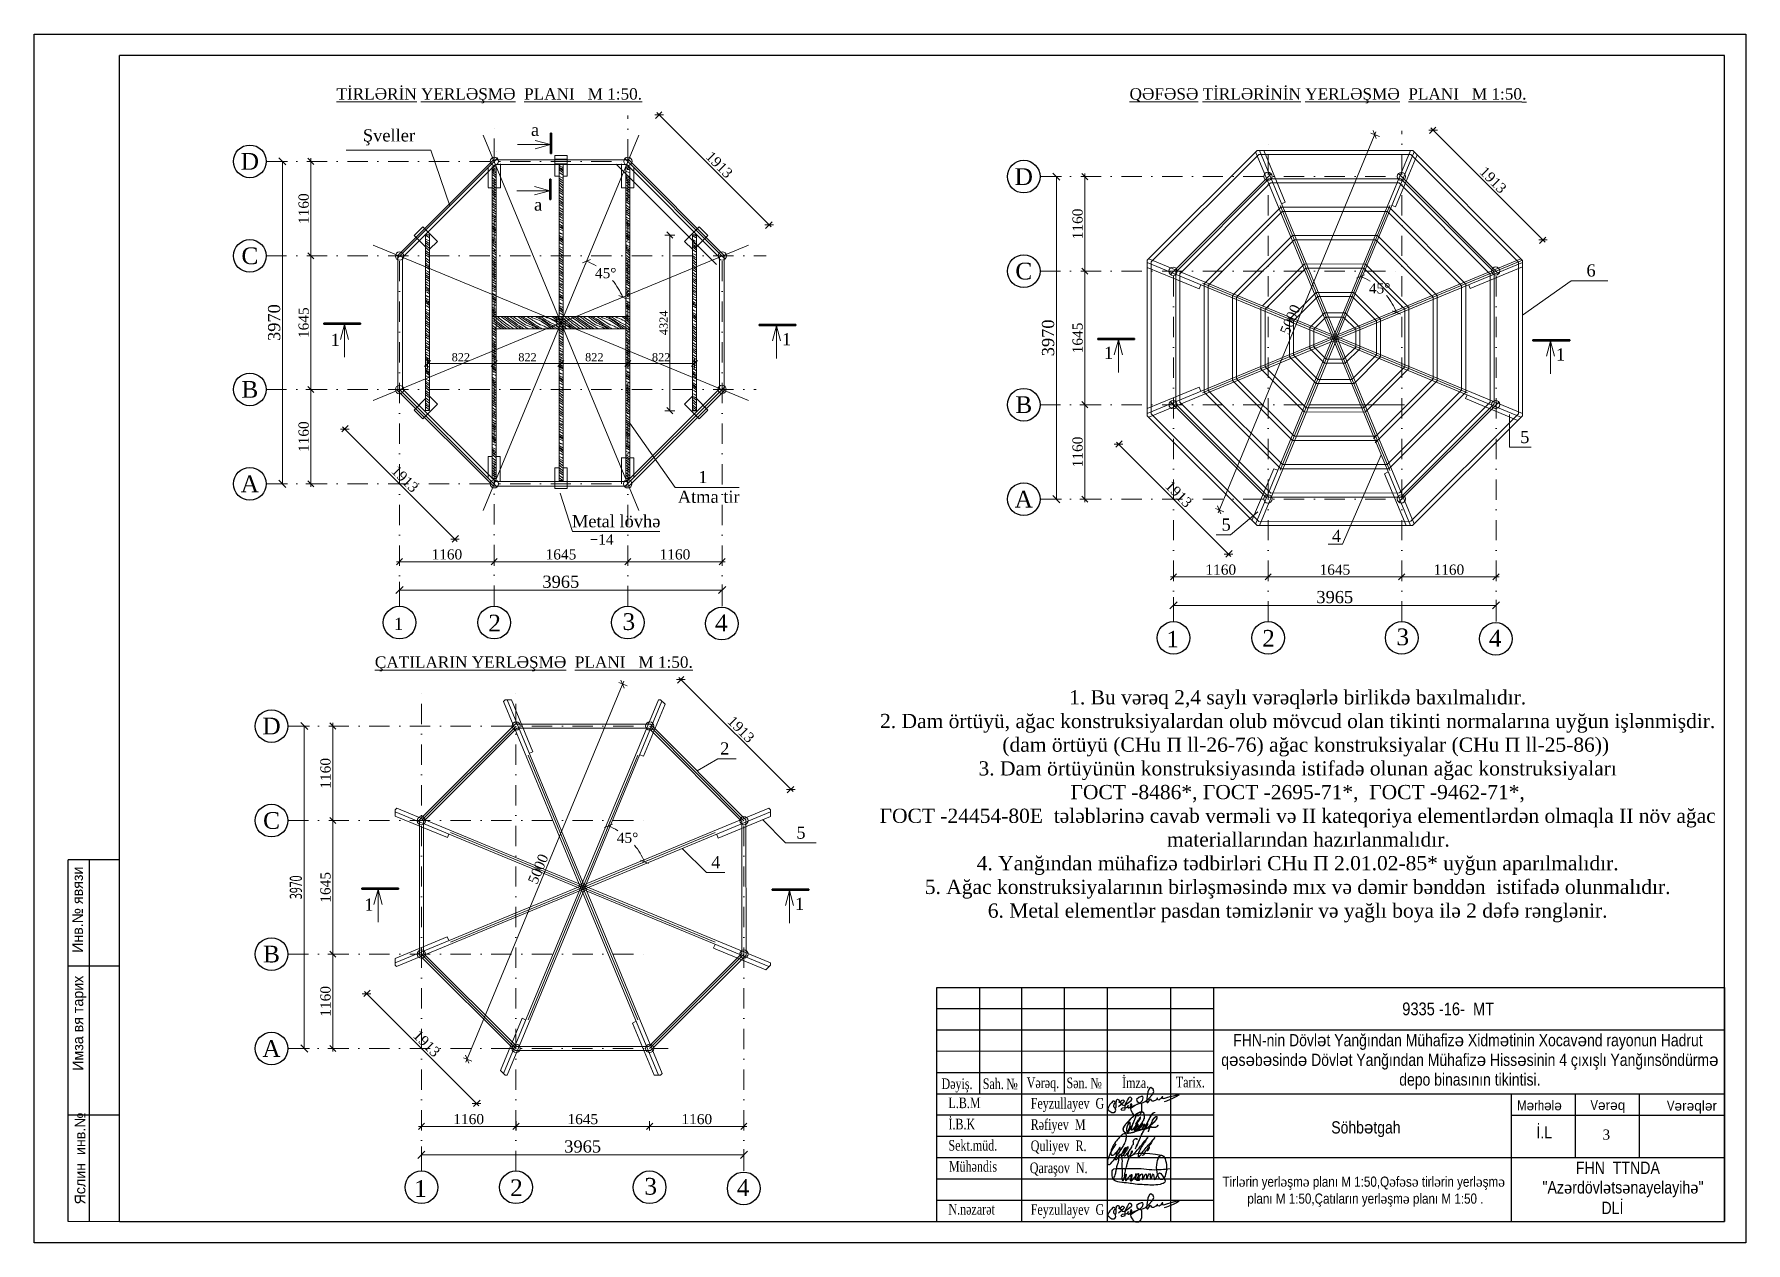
# Model space of a CAD drawing. Header units: millimetres. Extents: x 873544 to 1143527, y -837564 to -766512.
# Drawn here: x 961905 to 1004024, y -796644 to -766888 of the extents above; entities that cross this region are included whole.
import ezdxf

# ---------------------------------------------------------------- set-up
doc = ezdxf.new("R2010")
doc.units = ezdxf.units.MM
for name, pattern in [('CENTER', [50.8, 31.75, -6.35, 6.35, -6.35]), ('DASHDOT', [1, 0.5, -0.25, 0, -0.25]), ('Штрихпунктирная', [6702.777624, 3527.777672, -1763.888836, 0, -1411.111116])]:
    doc.linetypes.add(name, pattern=pattern)
for name, color, linetype, lineweight in [('0_Ном._пера__7', 7, 'Continuous', 60), ('2D-чертеж - Общий_Ном_пера__1', 7, 'Continuous', 13), ('2D-чертеж - Общий_Ном_пера__121', 255, 'Continuous', 0), ('2D-чертеж - Общий_Ном_пера__202', 7, 'Continuous', 13), ('2D-чертеж - Общий_Ном_пера__203', 7, 'Continuous', 15), ('Dam konstruksiyası', 7, 'Continuous', 13), ('Dam konstrukstruksiyasi', 7, 'Continuous', 13), ('Daxili olcu', 7, 'Continuous', 13), ('Him oxu', 7, 'CENTER', 13), ('Him oxunun dairəsi', 240, 'Continuous', 30), ('Him oxunun yazisi', 7, 'Continuous', 5), ('Qeyd xətti', 7, 'Continuous', 9), ('stamp_Ном._пера__1', 7, 'Continuous', 5), ('Talvar sutun', 1, 'Continuous', 9), ('Xarici razm.', 10, 'Continuous', 9), ('Xarici razm.-1', 7, 'Continuous', 9), ('Yazı -1', 7, 'Continuous', 15), ('Yazı-1', 7, 'Continuous', 15), ('Интерьер- Перегородка_Ном_пера__27', 7, 'Continuous', 35), ('перегородка', 130, 'Continuous', 20)]:
    doc.layers.add(name, color=color, linetype=linetype, lineweight=lineweight)
doc.layers.add('2D-чертеж - Общий_Ном_пера__82', color=253, linetype='Continuous', lineweight=20, true_color=0xaaaaaa)
doc.layers.add('Интерьер- Перегородка_Ном_пера__107', color=253, linetype='Continuous', lineweight=13, true_color=0xaaaaaa)
doc.layers.add('Künc ştampının yazısı', color=7, linetype='Continuous')
doc.styles.add('400', font='times.ttf', dxfattribs={"width": 0.75, "height": 300})
doc.styles.add('CP_ATTR', font='A3TI(LA).TTF')
doc.styles.add('Segoe UI Light-07', font='segoeuil_0.ttf', dxfattribs={"width": 0.65})
doc.styles.get("Standard").update_dxf_attribs({"font": 'times.ttf'})
doc.styles.add('style5', font='times.ttf', dxfattribs={"height": 400})
doc.styles.add('style6', font='ARIALN.TTF', dxfattribs={"height": 300})
doc.styles.add('Times New  Roman', font='times.ttf')
doc.styles.add('Times New Roman', font='times.ttf', dxfattribs={"height": 300})
doc.dimstyles.new('Aec_Arch_M', dxfattribs={"dimscale": 100, "dimtxt": 2, "dimasz": 1.75, "dimexe": 1.25, "dimexo": 0, "dimgap": 0.5, "dimtad": 1, "dimdec": 0, "dimdsep": 46, "dimtxsty": 'Segoe UI Light-07', "dimblk": 'OBLIQUE', "dimcen": 2.5, "dimclrd": 256, "dimclre": 256, "dimclrt": 256, "dimadec": 0, "dimazin": 0, "dimtfac": 1, "dimtdec": 0, "dimtmove": 0, "dimatfit": 3, "dimldrblk": 'ARCHTICK', "dimfxl": 1, "dimlwd": -1, "dimlwe": -1, "dimarcsym": 0})
pattern_1 = [(45, (0, 0), (-91.92388, 91.92388), [])]

msp = doc.modelspace()

# ---------------------------------------------------------------- texts
at = {"linetype": 'Continuous', "lineweight": 13, "char_height": 300, "attachment_point": 1, "style": 'Times New  Roman'}
for s, insert in [('а', (974128.4, -769090.2)), ('а', (974205.2, -770932.8)), ('1', (969200, -774260.9)), ('1', (970026.6, -788169))]:
    msp.add_mtext(s, dxfattribs=dict(at, insert=insert))
at = {"linetype": 'Continuous', "lineweight": 9, "char_height": 300, "attachment_point": 1}
for s, insert in [('{6}', (1000103.6, -772552.8)), ('{5}', (998473.6, -776654.5)), ('5', (991124, -778810.3)), ('{4}', (993838.6, -779090.8)), ('{5}', (980660.3, -786394.8)), ('{4}', (978563.4, -787121.9))]:
    msp.add_mtext(s, dxfattribs=dict(at, insert=insert))
at = {"linetype": 'Continuous', "lineweight": 13, "char_height": 300, "attachment_point": 1}
for s, insert in [('{1}', (980306.9, -774245.7)), ('1', (988229.3, -774582.8)), ('{1}', (999352.5, -774621.7)), ('{1}', (980626.1, -788148.9))]:
    msp.add_mtext(s, dxfattribs=dict(at, insert=insert))
at = {"linetype": 'Continuous', "lineweight": 9, "style": 'Times New  Roman'}
for s, insert, char_height, attachment_point in [('1', (978245.3, -777640.9), 300, 1), ('14', (975783.6, -779327.1), 250, 4), ('2', (978785.1, -784322.4), 300, 1)]:
    msp.add_mtext(s, dxfattribs=dict(at, insert=insert, char_height=char_height, attachment_point=attachment_point))
at = {"layer": 'Him oxunun yazisi', "linetype": 'Continuous', "lineweight": 15, "attachment_point": 5}
for s, insert, char_height, style in [('{\\fTimes New Roman|b0|i0|c238|p18;D}', (967211, -770018.1), 412.5, 'Times New  Roman'), ('{\\fTimes New Roman|b0|i0|c238|p18;D}', (986256.5, -770394.1), 412.5, 'Times New  Roman'), ('{\\fTimes New Roman|b0|i0|c238|p18;C}', (967211, -772346.1), 412.5, 'Times New  Roman'), ('{\\fTimes New Roman|b0|i0|c238|p18;C}', (986256.5, -772722.2), 412.5, 'Times New  Roman'), ('{\\fTimes New Roman|b0|i0|c238|p18;B}', (967211, -775633.1), 412.5, 'Times New  Roman'), ('{\\fTimes New Roman|b0|i0|c238|p18;B}', (986256.5, -776009.2), 412.5, 'Times New  Roman'), ('A', (967211, -777958.1), 412.5, 'Times New  Roman'), ('A', (986256.5, -778334.2), 412.5, 'Times New  Roman'), ('1', (970872.6, -781403.8), 300, 'Times New Roman'), ('2', (973234.2, -781385.5), 412.5, 'Times New  Roman'), ('3', (976538, -781352.2), 412.5, 'Times New  Roman'), ('4', (978813.1, -781381.6), 412.5, 'Times New  Roman'), ('1', (989918.2, -781779.8), 400, 'style5'), ('2', (992279.8, -781761.6), 412.5, 'Times New  Roman'), ('3', (995583.5, -781728.3), 412.5, 'Times New  Roman'), ('4', (997858.6, -781757.6), 412.5, 'Times New  Roman'), ('{\\fTimes New Roman|b0|i0|c238|p18;D}', (967743.9, -783921.3), 412.5, 'Times New  Roman'), ('{\\fTimes New Roman|b0|i0|c238|p18;C}', (967743.9, -786249.4), 412.5, 'Times New  Roman'), ('{\\fTimes New Roman|b0|i0|c238|p18;B}', (967743.9, -789536.4), 412.5, 'Times New  Roman'), ('A', (967743.9, -791861.4), 412.5, 'Times New  Roman'), ('1', (971410, -795307), 412.5, 'Times New  Roman'), ('2', (973771.6, -795288.8), 412.5, 'Times New  Roman'), ('3', (977075.3, -795255.5), 412.5, 'Times New  Roman'), ('4', (979350.4, -795284.8), 412.5, 'Times New  Roman')]:
    msp.add_mtext(s, dxfattribs=dict(at, insert=insert, char_height=char_height, style=style))
at = {"layer": 'Künc ştampının yazısı', "insert": (1000592.7, -793981.6), "char_height": 250, "attachment_point": 5, "style": 'Times New  Roman'}
msp.add_mtext('{\\fTimes New Roman|b0|i0|c238|p18;3}', dxfattribs=at)
at = {"layer": 'Künc ştampının yazısı', "lineweight": 9, "insert": (994623.7, -795385.7), "char_height": 250, "attachment_point": 5, "style": 'style6'}
msp.add_mtext('Tirl{\\fTimes New Roman|b0|i0|c238|p18;ə}rin yerl{\\fTimes New Roman|b0|i0|c238|p18;ə\\fArial Narrow|b0|i0|c238|p34;şm\\fTimes New Roman|b0|i0|c238|p18;ə\\fArial Narrow|b0|i0|c238|p34; planı M 1}:{\\fArial Narrow|b0|i0|c238|p34;50,Q\\fTimes New Roman|b0|i0|c238|p18;ə\\fArial Narrow|b0|i0|c238|p34;f\\fTimes New Roman|b0|i0|c238|p18;ə\\fArial Narrow|b0|i0|c238|p34;s\\fTimes New Roman|b0|i0|c238|p18;ə\\fArial Narrow|b0|i0|c238|p34; t}irl{\\fTimes New Roman|b0|i0|c238|p18;ə}rin yerl{\\fTimes New Roman|b0|i0|c238|p18;ə\\fArial Narrow|b0|i0|c238|p34;şm\\fTimes New Roman|b0|i0|c238|p18;ə\\fArial Narrow|b0|i0|c238|p34;\\P planı M 1}:{\\fArial Narrow|b0|i0|c238|p34;50,Çatıların} yerl{\\fTimes New Roman|b0|i0|c238|p18;ə\\fArial Narrow|b0|i0|c238|p34;şm\\fTimes New Roman|b0|i0|c238|p18;ə\\fArial Narrow|b0|i0|c238|p34; planı M 1}:{\\fArial Narrow|b0|i0|c238|p34;50 }.', dxfattribs=at)
at = {"layer": 'Yazı -1', "linetype": 'Continuous', "lineweight": 15, "attachment_point": 7, "style": 'Times New  Roman'}
for s, insert, char_height in [('{\\fTimes New Roman|b0|i0|c238|p18;\\L\\C1;TİRL\\fTimes New Roman|b0|i0|c204|p18;Ə\\fTimes New Roman|b0|i0|c238|p18;RİN YERL\\fTimes New Roman|b0|i0|c204|p18;Ə\\fTimes New Roman|b0|i0|c238|p18;ŞM\\fTimes New Roman|b0|i0|c204|p18;Ə\\fTimes New Roman|b0|i0|c238|p18;  \\C5;PLANI   M 1:50.}', (969343.4, -768588.5), 280), ('{\\fTimes New Roman|b0|i0|c238|p18;\\H0.93333x;\\L\\C1;Q\\fTimes New Roman|b0|i0|c204|p18;Ə\\fTimes New Roman|b0|i0|c238|p18;F\\fTimes New Roman|b0|i0|c204|p18;Ə\\fTimes New Roman|b0|i0|c238|p18;S\\fTimes New Roman|b0|i0|c204|p18;Ə\\fTimes New Roman|b0|i0|c238|p18; TİRL\\fTimes New Roman|b0|i0|c204|p18;Ə\\fTimes New Roman|b0|i0|c238|p18;RİNİN YERL\\fTimes New Roman|b0|i0|c204|p18;Ə\\fTimes New Roman|b0|i0|c238|p18;ŞM\\fTimes New Roman|b0|i0|c204|p18;Ə\\fTimes New Roman|b0|i0|c238|p18;  \\C5;PLANI   M 1:50\\H1.0714x;.}', (988860, -768588.5), 300), ('{\\fTimes New Roman|b0|i0|c238|p18;\\L\\C1;ÇATILARIN YERL\\fTimes New Roman|b0|i0|c204|p18;Ə\\fTimes New Roman|b0|i0|c238|p18;ŞM\\fTimes New Roman|b0|i0|c204|p18;Ə\\fTimes New Roman|b0|i0|c238|p18;  \\C5;PLANI   M 1:50.}', (970287.4, -782577.5), 280)]:
    msp.add_mtext(s, dxfattribs=dict(at, insert=insert, char_height=char_height))
at = {"layer": 'Yazı-1', "lineweight": 9, "attachment_point": 5, "style": 'Times New  Roman'}
for s, insert, char_height in [('{\\fTimes New Roman|b0|i0|c238|p18;Şveller}', (970634.4, -769427.1), 300), ('{\\fTimes New Roman|b0|i0|c238|p18;Atma tir}', (978503.3, -778277.4), 300), ('{\\fTimes New Roman|b0|i0|c238|p18;Metal lövhə}', (976226, -778881), 300), ('{\\fTimes New Roman|b0|i0|c238|p18;1. Bu vərəq 2,4 saylı vərəqlərlə birlikdə baxılmalıdır.\\P2. Dam örtüyü, ağac konstruksiyalardan olub} {\\fTimes New Roman|b0|i0|c238|p18;mövcud olan tikinti normalarına uyğun işlənmişdir. }\\P   ({\\fTimes New Roman|b0|i0|c238|p18;dam örtüyü (CHu }П {\\fTimes New Roman|b0|i0|c238|p18;ll-26-76) ağac konstruksiyalar (CHu }П {\\fTimes New Roman|b0|i0|c238|p18;ll-25-86)}){\\fTimes New Roman|b0|i0|c238|p18; \\P3. Dam örtüyünün konstruksiyasında istifadə olunan ağac konstruksiyaları\\P}ГОСТ{\\fTimes New Roman|b0|i0|c238|p18; -8486*, }ГОСТ{\\fTimes New Roman|b0|i0|c238|p18; -2695-71*,  }ГОСТ{\\fTimes New Roman|b0|i0|c238|p18; -9462-71*,\\P}ГОСТ{\\fTimes New Roman|b0|i0|c238|p18; -24454-80E  tələblərinə cavab verməli və II kateqoriya elementlərdən olmaqla II növ ağac\\P    materiallarından hazırlanmalıdır.\\P4. Ya}n{\\fTimes New Roman|b0|i0|c238|p18;ğından mühafizə tədbirləri CHu }П {\\fTimes New Roman|b0|i0|c238|p18;2.01.02-85* uyğun aparılmalıdır.\\P5. Ağac konstruksiyalarının birləşməsində mıx və dəmir bənddən  istifadə olunmalıdır.\\P6. Metal elementlər pasdan təmizlənir }v{\\fTimes New Roman|b0|i0|c238|p18;ə yağlı boya ilə 2 dəfə rənglənir.}', (992996.8, -785896.1), 350)]:
    msp.add_mtext(s, dxfattribs=dict(at, insert=insert, char_height=char_height))

# ---------------------------------------------------------------- blocks, each defined once
blk = doc.blocks.new('*X28')
at = {"layer": '2D-чертеж - Общий_Ном_пера__82', "linetype": 'Continuous'}
for p, q in [((-219597, 24689), (-219624, 24703)), ((-219608, 24600), (-219624, 24609)), ((-219606, 24550), (-219624, 24561)), ((-219602, 24506), (-219624, 24523)), ((-219602, 24446), (-219624, 24466)), ((-219588, 24593), (-219608, 24600)), ((-219546, 24513), (-219606, 24550)), ((-219568, 24482), (-219602, 24506)), ((-219529, 24384), (-219602, 24446)), ((-219558, 24667), (-219597, 24689)), ((-219568, 24585), (-219588, 24593)), ((-219548, 24576), (-219568, 24585)), ((-219534, 24458), (-219568, 24482)), ((-219524, 24644), (-219558, 24667)), ((-219529, 24566), (-219548, 24576)), ((-219524, 24501), (-219546, 24513)), ((-219532, 24708), (-219541, 24715)), ((-219524, 24451), (-219534, 24458)), ((-219524, 24702), (-219532, 24708)), ((-219524, 24563), (-219529, 24566)), ((-219595, 24381), (-219624, 24411)), ((-219582, 24301), (-219624, 24335)), ((-219597, 24259), (-219624, 24280)), ((-219578, 24194), (-219624, 24227)), ((-219550, 24094), (-219624, 24150)), ((-219610, 24079), (-219624, 24090)), ((-219597, 24007), (-219624, 24027)), ((-219587, 24062), (-219610, 24079)), ((-219536, 24214), (-219597, 24259)), ((-219573, 24362), (-219595, 24381)), ((-219548, 24033), (-219587, 24062)), ((-219530, 24260), (-219582, 24301)), ((-219524, 24156), (-219578, 24194)), ((-219551, 24343), (-219573, 24362)), ((-219528, 24324), (-219551, 24343)), ((-219524, 24075), (-219550, 24094)), ((-219524, 24016), (-219548, 24033)), ((-219524, 24205), (-219536, 24214)), ((-219524, 24255), (-219530, 24260)), ((-219524, 24381), (-219529, 24384)), ((-219524, 24321), (-219528, 24324)), ((-219585, 23952), (-219624, 23981)), ((-219622, 23930), (-219624, 23932)), ((-219567, 23811), (-219624, 23851)), ((-219602, 23777), (-219624, 23792)), ((-219608, 23720), (-219624, 23731)), ((-219567, 23652), (-219624, 23689)), ((-219602, 23621), (-219624, 23637)), ((-219558, 23885), (-219622, 23930)), ((-219553, 23683), (-219608, 23720)), ((-219562, 23751), (-219602, 23777)), ((-219538, 23575), (-219602, 23621)), ((-219544, 23968), (-219597, 24007)), ((-219524, 23911), (-219585, 23952)), ((-219524, 23783), (-219567, 23811)), ((-219524, 23624), (-219567, 23652)), ((-219524, 23727), (-219562, 23751)), ((-219524, 23860), (-219558, 23885)), ((-219544, 23677), (-219553, 23683)), ((-219524, 23954), (-219544, 23968)), ((-219535, 23671), (-219544, 23677)), ((-219525, 23665), (-219535, 23671)), ((-219524, 23664), (-219525, 23665)), ((-219578, 23535), (-219624, 23564)), ((-219611, 23503), (-219624, 23511)), ((-219604, 23430), (-219624, 23444)), ((-219621, 23403), (-219624, 23405)), ((-219624, 23365), (-219621, 23364)), ((-219624, 23318), (-219618, 23316)), ((-219603, 23216), (-219624, 23229)), ((-219613, 23398), (-219621, 23403)), ((-219621, 23364), (-219599, 23353)), ((-219618, 23316), (-219575, 23296)), ((-219555, 23359), (-219613, 23398)), ((-219589, 23488), (-219611, 23503)), ((-219556, 23399), (-219604, 23430)), ((-219597, 23212), (-219603, 23216)), ((-219599, 23353), (-219577, 23342)), ((-219590, 23208), (-219597, 23212)), ((-219583, 23204), (-219590, 23208)), ((-219566, 23473), (-219589, 23488)), ((-219576, 23200), (-219583, 23204)), ((-219578, 23535), (-219533, 23522)), ((-219577, 23342), (-219555, 23330)), ((-219569, 23197), (-219576, 23200)), ((-219575, 23296), (-219533, 23274)), ((-219561, 23194), (-219569, 23197)), ((-219544, 23459), (-219566, 23473)), ((-219554, 23191), (-219561, 23194)), ((-219524, 23378), (-219556, 23399)), ((-219524, 23338), (-219555, 23359)), ((-219555, 23330), (-219533, 23318)), ((-219546, 23189), (-219554, 23191)), ((-219524, 23181), (-219546, 23189)), ((-219524, 23446), (-219544, 23459)), ((-219538, 23575), (-219524, 23570)), ((-219533, 23522), (-219524, 23518)), ((-219524, 23314), (-219533, 23318)), ((-219533, 23274), (-219524, 23269)), ((-219584, 23135), (-219624, 23159)), ((-219610, 23109), (-219624, 23118)), ((-219598, 23077), (-219624, 23096)), ((-219624, 23053), (-219586, 23027)), ((-219597, 22965), (-219624, 22979)), ((-219608, 22876), (-219624, 22885)), ((-219606, 22825), (-219624, 22837)), ((-219602, 22782), (-219624, 22798)), ((-219552, 23072), (-219610, 23109)), ((-219588, 22869), (-219608, 22876)), ((-219546, 22789), (-219606, 22825)), ((-219568, 22758), (-219602, 22782)), ((-219565, 23053), (-219598, 23077)), ((-219558, 22942), (-219597, 22965)), ((-219568, 22861), (-219588, 22869)), ((-219575, 23018), (-219586, 23027)), ((-219535, 23105), (-219584, 23135)), ((-219564, 23010), (-219575, 23018)), ((-219548, 22852), (-219568, 22861)), ((-219534, 22733), (-219568, 22758)), ((-219531, 23028), (-219565, 23053)), ((-219554, 23002), (-219564, 23010)), ((-219524, 22919), (-219558, 22942)), ((-219543, 22993), (-219554, 23002)), ((-219524, 23055), (-219552, 23072)), ((-219529, 22842), (-219548, 22852)), ((-219524, 22776), (-219546, 22789)), ((-219532, 22984), (-219543, 22993)), ((-219524, 23099), (-219535, 23105)), ((-219524, 22978), (-219532, 22984)), ((-219524, 23023), (-219531, 23028)), ((-219524, 22839), (-219529, 22842)), ((-219602, 22722), (-219624, 22741)), ((-219595, 22657), (-219624, 22687)), ((-219582, 22577), (-219624, 22611)), ((-219597, 22535), (-219624, 22555)), ((-219578, 22470), (-219624, 22503)), ((-219550, 22370), (-219624, 22426)), ((-219610, 22355), (-219624, 22366)), ((-219587, 22338), (-219610, 22355)), ((-219529, 22660), (-219602, 22722)), ((-219536, 22490), (-219597, 22535)), ((-219573, 22638), (-219595, 22657)), ((-219548, 22309), (-219587, 22338)), ((-219530, 22535), (-219582, 22577)), ((-219524, 22431), (-219578, 22470)), ((-219551, 22619), (-219573, 22638)), ((-219528, 22600), (-219551, 22619)), ((-219524, 22351), (-219550, 22370)), ((-219524, 22481), (-219536, 22490)), ((-219524, 22727), (-219534, 22733)), ((-219524, 22531), (-219530, 22535)), ((-219524, 22657), (-219529, 22660)), ((-219524, 22597), (-219528, 22600)), ((-219597, 22283), (-219624, 22303)), ((-219585, 22228), (-219624, 22256)), ((-219622, 22206), (-219624, 22207)), ((-219567, 22087), (-219624, 22127)), ((-219602, 22053), (-219624, 22068)), ((-219608, 21996), (-219624, 22007)), ((-219567, 21927), (-219624, 21965)), ((-219602, 21897), (-219624, 21912)), ((-219558, 22160), (-219622, 22206)), ((-219553, 21959), (-219608, 21996)), ((-219562, 22027), (-219602, 22053)), ((-219544, 22244), (-219597, 22283)), ((-219524, 22186), (-219585, 22228)), ((-219524, 22059), (-219567, 22087)), ((-219524, 21899), (-219567, 21927)), ((-219524, 22003), (-219562, 22027)), ((-219524, 22136), (-219558, 22160)), ((-219544, 21953), (-219553, 21959)), ((-219524, 22291), (-219548, 22309)), ((-219524, 22230), (-219544, 22244)), ((-219535, 21947), (-219544, 21953)), ((-219525, 21941), (-219535, 21947)), ((-219524, 21940), (-219525, 21941)), ((-219578, 21811), (-219624, 21840)), ((-219611, 21778), (-219624, 21786)), ((-219604, 21706), (-219624, 21720)), ((-219621, 21678), (-219624, 21681)), ((-219624, 21641), (-219621, 21639)), ((-219624, 21594), (-219618, 21591)), ((-219603, 21492), (-219624, 21504)), ((-219613, 21673), (-219621, 21678)), ((-219621, 21639), (-219599, 21629)), ((-219618, 21591), (-219575, 21572)), ((-219555, 21634), (-219613, 21673)), ((-219589, 21764), (-219611, 21778)), ((-219556, 21674), (-219604, 21706)), ((-219597, 21488), (-219603, 21492)), ((-219538, 21851), (-219602, 21897)), ((-219599, 21629), (-219577, 21618)), ((-219590, 21484), (-219597, 21488)), ((-219583, 21480), (-219590, 21484)), ((-219566, 21749), (-219589, 21764)), ((-219578, 21811), (-219533, 21797)), ((-219577, 21618), (-219555, 21606)), ((-219575, 21572), (-219533, 21550)), ((-219544, 21734), (-219566, 21749)), ((-219524, 21654), (-219556, 21674)), ((-219524, 21614), (-219555, 21634)), ((-219555, 21606), (-219533, 21594)), ((-219524, 21722), (-219544, 21734)), ((-219538, 21851), (-219524, 21846)), ((-219533, 21797), (-219524, 21794)), ((-219524, 21590), (-219533, 21594)), ((-219533, 21550), (-219524, 21545)), ((-219584, 21410), (-219624, 21435)), ((-219610, 21385), (-219624, 21394)), ((-219598, 21353), (-219624, 21372)), ((-219624, 21329), (-219586, 21302)), ((-219597, 21241), (-219624, 21254)), ((-219608, 21152), (-219624, 21161)), ((-219606, 21101), (-219624, 21113)), ((-219602, 21058), (-219624, 21074)), ((-219552, 21347), (-219610, 21385)), ((-219588, 21145), (-219608, 21152)), ((-219546, 21065), (-219606, 21101)), ((-219565, 21328), (-219598, 21353)), ((-219558, 21218), (-219597, 21241)), ((-219568, 21137), (-219588, 21145)), ((-219575, 21294), (-219586, 21302)), ((-219535, 21381), (-219584, 21410)), ((-219576, 21476), (-219583, 21480)), ((-219569, 21473), (-219576, 21476)), ((-219564, 21286), (-219575, 21294)), ((-219561, 21470), (-219569, 21473)), ((-219548, 21128), (-219568, 21137)), ((-219531, 21304), (-219565, 21328)), ((-219554, 21277), (-219564, 21286)), ((-219554, 21467), (-219561, 21470)), ((-219524, 21195), (-219558, 21218)), ((-219546, 21465), (-219554, 21467)), ((-219543, 21269), (-219554, 21277)), ((-219524, 21330), (-219552, 21347)), ((-219529, 21117), (-219548, 21128)), ((-219524, 21457), (-219546, 21465)), ((-219524, 21052), (-219546, 21065)), ((-219532, 21260), (-219543, 21269)), ((-219524, 21375), (-219535, 21381)), ((-219524, 21253), (-219532, 21260)), ((-219524, 21299), (-219531, 21304)), ((-219524, 21114), (-219529, 21117)), ((-219602, 20997), (-219624, 21017)), ((-219595, 20933), (-219624, 20963)), ((-219582, 20852), (-219624, 20887)), ((-219597, 20811), (-219624, 20831)), ((-219578, 20745), (-219624, 20778)), ((-219550, 20646), (-219624, 20702)), ((-219610, 20631), (-219624, 20642)), ((-219568, 21034), (-219602, 21058)), ((-219529, 20936), (-219602, 20997)), ((-219536, 20765), (-219597, 20811)), ((-219573, 20914), (-219595, 20933)), ((-219530, 20811), (-219582, 20852)), ((-219524, 20707), (-219578, 20745)), ((-219551, 20895), (-219573, 20914)), ((-219534, 21009), (-219568, 21034)), ((-219528, 20876), (-219551, 20895)), ((-219524, 20627), (-219550, 20646)), ((-219524, 20757), (-219536, 20765)), ((-219524, 21003), (-219534, 21009)), ((-219524, 20807), (-219530, 20811)), ((-219524, 20932), (-219529, 20936)), ((-219524, 20873), (-219528, 20876)), ((-219597, 20559), (-219624, 20579)), ((-219585, 20504), (-219624, 20532)), ((-219622, 20482), (-219624, 20483)), ((-219608, 20391), (-219624, 20402)), ((-219558, 20436), (-219622, 20482)), ((-219587, 20613), (-219610, 20631)), ((-219544, 20520), (-219597, 20559)), ((-219548, 20585), (-219587, 20613)), ((-219524, 20462), (-219585, 20504)), ((-219524, 20412), (-219558, 20436)), ((-219524, 20567), (-219548, 20585)), ((-219524, 20506), (-219544, 20520))]:
    blk.add_line(p, q, dxfattribs=at)
blk = doc.blocks.new('Штриховка_10')
at = {"layer": '2D-чертеж - Общий_Ном_пера__121', "linetype": 'Continuous'}
for p, q in [((-219624, 24715), (-219524, 24715)), ((-219624, 20391), (-219624, 24715)), ((-219524, 24715), (-219524, 20391)), ((-219524, 20391), (-219624, 20391))]:
    blk.add_line(p, q, dxfattribs=at)
at = {"layer": '2D-чертеж - Общий_Ном_пера__82', "linetype": 'Continuous'}
blk.add_blockref('*X28', (0, 0), dxfattribs=at)
blk = doc.blocks.new('*X30')
at = {"layer": '2D-чертеж - Общий_Ном_пера__82', "linetype": 'Continuous'}
for p, q in [((-217983, 26381), (-217985, 26382)), ((-217941, 26311), (-217985, 26338)), ((-217979, 26304), (-217985, 26308)), ((-217980, 26260), (-217985, 26264)), ((-217970, 26193), (-217985, 26204)), ((-217978, 26118), (-217985, 26122)), ((-217934, 26352), (-217983, 26381)), ((-217970, 26251), (-217980, 26260)), ((-217945, 26279), (-217979, 26304)), ((-217959, 26106), (-217978, 26118)), ((-217960, 26242), (-217970, 26251)), ((-217935, 26166), (-217970, 26193)), ((-217949, 26233), (-217960, 26242)), ((-217885, 26177), (-217949, 26233)), ((-217911, 26255), (-217945, 26279)), ((-217885, 26276), (-217941, 26311)), ((-217902, 26137), (-217935, 26166)), ((-217885, 26325), (-217934, 26352)), ((-217885, 26236), (-217911, 26255)), ((-217885, 26120), (-217902, 26137)), ((-217934, 26030), (-217985, 26060)), ((-217982, 26009), (-217985, 26012)), ((-217977, 25936), (-217985, 25943)), ((-217977, 25876), (-217985, 25883)), ((-217978, 25811), (-217985, 25817)), ((-217984, 25766), (-217985, 25766)), ((-217962, 25700), (-217985, 25716)), ((-217923, 25721), (-217984, 25766)), ((-217918, 25964), (-217982, 26009)), ((-217926, 25771), (-217978, 25811)), ((-217902, 25876), (-217977, 25936)), ((-217954, 25858), (-217977, 25876)), ((-217898, 25654), (-217962, 25700)), ((-217942, 26094), (-217959, 26106)), ((-217932, 25840), (-217954, 25858)), ((-217925, 26081), (-217942, 26094)), ((-217885, 25992), (-217934, 26030)), ((-217909, 25822), (-217932, 25840)), ((-217885, 25740), (-217926, 25771)), ((-217909, 26067), (-217925, 26081)), ((-217885, 25694), (-217923, 25721)), ((-217885, 25940), (-217918, 25964)), ((-217885, 26047), (-217909, 26067)), ((-217886, 25804), (-217909, 25822)), ((-217885, 25863), (-217902, 25876)), ((-217885, 25803), (-217886, 25804)), ((-217921, 25590), (-217985, 25636)), ((-217958, 25556), (-217985, 25576)), ((-217938, 25482), (-217985, 25515)), ((-217970, 25461), (-217985, 25471)), ((-217942, 25391), (-217985, 25421)), ((-217935, 25310), (-217985, 25343)), ((-217969, 25277), (-217985, 25287)), ((-217907, 25418), (-217970, 25461)), ((-217928, 25252), (-217969, 25277)), ((-217918, 25529), (-217958, 25556)), ((-217885, 25350), (-217942, 25391)), ((-217885, 25445), (-217938, 25482)), ((-217885, 25279), (-217935, 25310)), ((-217885, 25565), (-217921, 25590)), ((-217885, 25506), (-217918, 25529)), ((-217885, 25403), (-217907, 25418)), ((-217885, 25645), (-217898, 25654)), ((-217983, 25223), (-217985, 25224)), ((-217952, 25162), (-217985, 25183)), ((-217985, 25127), (-217964, 25118)), ((-217985, 25075), (-217981, 25073)), ((-217970, 24996), (-217985, 25006)), ((-217957, 24919), (-217985, 24938)), ((-217945, 24872), (-217985, 24898)), ((-217985, 24872), (-217982, 24870)), ((-217974, 25217), (-217983, 25223)), ((-217972, 24866), (-217982, 24870)), ((-217981, 25073), (-217937, 25058)), ((-217964, 25211), (-217974, 25217)), ((-217962, 24861), (-217972, 24866)), ((-217947, 24982), (-217970, 24996)), ((-217955, 25205), (-217964, 25211)), ((-217964, 25118), (-217941, 25108)), ((-217953, 24855), (-217962, 24861)), ((-217908, 24889), (-217957, 24919)), ((-217946, 25199), (-217955, 25205)), ((-217944, 24850), (-217953, 24855)), ((-217944, 25157), (-217952, 25162)), ((-217925, 24968), (-217947, 24982)), ((-217936, 25193), (-217946, 25199)), ((-217886, 24834), (-217945, 24872)), ((-217936, 25152), (-217944, 25157)), ((-217941, 25108), (-217919, 25098)), ((-217937, 25058), (-217893, 25040)), ((-217927, 25187), (-217936, 25193)), ((-217928, 25147), (-217936, 25152)), ((-217887, 25227), (-217928, 25252)), ((-217920, 25142), (-217928, 25147)), ((-217885, 25158), (-217927, 25187)), ((-217902, 24954), (-217925, 24968)), ((-217912, 25137), (-217920, 25142)), ((-217919, 25098), (-217896, 25088)), ((-217904, 25132), (-217912, 25137)), ((-217885, 24875), (-217908, 24889)), ((-217896, 25127), (-217904, 25132)), ((-217885, 24944), (-217902, 24954)), ((-217888, 25122), (-217896, 25127)), ((-217896, 25088), (-217885, 25082)), ((-217893, 25040), (-217885, 25036)), ((-217885, 25120), (-217888, 25122)), ((-217885, 25226), (-217887, 25227)), ((-217985, 24828), (-217981, 24826)), ((-217953, 24726), (-217985, 24737)), ((-217983, 24657), (-217985, 24658)), ((-217941, 24586), (-217985, 24614)), ((-217979, 24580), (-217985, 24584)), ((-217980, 24536), (-217985, 24540)), ((-217970, 24469), (-217985, 24480)), ((-217934, 24628), (-217983, 24657)), ((-217981, 24826), (-217940, 24803)), ((-217970, 24527), (-217980, 24536)), ((-217945, 24555), (-217979, 24580)), ((-217960, 24518), (-217970, 24527)), ((-217935, 24442), (-217970, 24469)), ((-217949, 24509), (-217960, 24518)), ((-217912, 24709), (-217953, 24726)), ((-217885, 24452), (-217949, 24509)), ((-217911, 24531), (-217945, 24555)), ((-217935, 24844), (-217944, 24850)), ((-217885, 24552), (-217941, 24586)), ((-217940, 24803), (-217901, 24778)), ((-217926, 24838), (-217935, 24844)), ((-217902, 24413), (-217935, 24442)), ((-217885, 24601), (-217934, 24628)), ((-217917, 24832), (-217926, 24838)), ((-217908, 24826), (-217917, 24832)), ((-217885, 24695), (-217912, 24709)), ((-217885, 24512), (-217911, 24531)), ((-217885, 24809), (-217908, 24826)), ((-217901, 24778), (-217885, 24767)), ((-217885, 24833), (-217886, 24834)), ((-217978, 24393), (-217985, 24397)), ((-217934, 24305), (-217985, 24336)), ((-217982, 24285), (-217985, 24288)), ((-217977, 24212), (-217985, 24219)), ((-217977, 24152), (-217985, 24159)), ((-217978, 24087), (-217985, 24093)), ((-217984, 24041), (-217985, 24042)), ((-217923, 23997), (-217984, 24041)), ((-217918, 24240), (-217982, 24285)), ((-217959, 24382), (-217978, 24393)), ((-217926, 24047), (-217978, 24087)), ((-217902, 24152), (-217977, 24212)), ((-217954, 24134), (-217977, 24152)), ((-217942, 24370), (-217959, 24382)), ((-217932, 24115), (-217954, 24134)), ((-217925, 24357), (-217942, 24370)), ((-217885, 24268), (-217934, 24305)), ((-217909, 24097), (-217932, 24115)), ((-217885, 24016), (-217926, 24047)), ((-217909, 24343), (-217925, 24357)), ((-217885, 24216), (-217918, 24240)), ((-217885, 24323), (-217909, 24343)), ((-217886, 24079), (-217909, 24097)), ((-217885, 24396), (-217902, 24413)), ((-217885, 24139), (-217902, 24152)), ((-217885, 24079), (-217886, 24079)), ((-217962, 23976), (-217985, 23992)), ((-217921, 23865), (-217985, 23912)), ((-217958, 23832), (-217985, 23852)), ((-217938, 23757), (-217985, 23791)), ((-217970, 23737), (-217985, 23747)), ((-217942, 23667), (-217985, 23697)), ((-217935, 23586), (-217985, 23619)), ((-217907, 23694), (-217970, 23737)), ((-217898, 23930), (-217962, 23976)), ((-217918, 23805), (-217958, 23832)), ((-217885, 23626), (-217942, 23667)), ((-217885, 23721), (-217938, 23757)), ((-217885, 23970), (-217923, 23997)), ((-217885, 23840), (-217921, 23865)), ((-217885, 23782), (-217918, 23805)), ((-217885, 23679), (-217907, 23694)), ((-217885, 23921), (-217898, 23930)), ((-217969, 23553), (-217985, 23563)), ((-217983, 23498), (-217985, 23500)), ((-217952, 23438), (-217985, 23459)), ((-217985, 23402), (-217964, 23394)), ((-217985, 23350), (-217981, 23349)), ((-217970, 23272), (-217985, 23282)), ((-217957, 23195), (-217985, 23214)), ((-217945, 23147), (-217985, 23174)), ((-217974, 23492), (-217983, 23498)), ((-217981, 23349), (-217937, 23333)), ((-217964, 23486), (-217974, 23492)), ((-217947, 23258), (-217970, 23272)), ((-217928, 23527), (-217969, 23553)), ((-217955, 23480), (-217964, 23486)), ((-217964, 23394), (-217941, 23384)), ((-217908, 23164), (-217957, 23195)), ((-217946, 23474), (-217955, 23480)), ((-217944, 23433), (-217952, 23438)), ((-217925, 23244), (-217947, 23258)), ((-217936, 23468), (-217946, 23474)), ((-217936, 23428), (-217944, 23433)), ((-217941, 23384), (-217919, 23374)), ((-217937, 23333), (-217893, 23316)), ((-217927, 23462), (-217936, 23468)), ((-217928, 23423), (-217936, 23428)), ((-217885, 23555), (-217935, 23586)), ((-217887, 23503), (-217928, 23527)), ((-217920, 23418), (-217928, 23423)), ((-217885, 23434), (-217927, 23462)), ((-217902, 23230), (-217925, 23244)), ((-217912, 23413), (-217920, 23418)), ((-217919, 23374), (-217896, 23364)), ((-217904, 23408), (-217912, 23413)), ((-217896, 23403), (-217904, 23408)), ((-217885, 23220), (-217902, 23230)), ((-217888, 23398), (-217896, 23403)), ((-217896, 23364), (-217885, 23358)), ((-217893, 23316), (-217885, 23312)), ((-217885, 23395), (-217888, 23398)), ((-217885, 23502), (-217887, 23503)), ((-217985, 23148), (-217982, 23146)), ((-217985, 23104), (-217981, 23102)), ((-217953, 23002), (-217985, 23013)), ((-217983, 22933), (-217985, 22934)), ((-217941, 22862), (-217985, 22890)), ((-217979, 22856), (-217985, 22860)), ((-217980, 22812), (-217985, 22816)), ((-217970, 22745), (-217985, 22755)), ((-217934, 22904), (-217983, 22933)), ((-217972, 23141), (-217982, 23146)), ((-217981, 23102), (-217940, 23079)), ((-217970, 22803), (-217980, 22812)), ((-217945, 22831), (-217979, 22856)), ((-217962, 23136), (-217972, 23141)), ((-217960, 22794), (-217970, 22803)), ((-217935, 22718), (-217970, 22745)), ((-217953, 23131), (-217962, 23136)), ((-217949, 22785), (-217960, 22794)), ((-217944, 23126), (-217953, 23131)), ((-217912, 22985), (-217953, 23002)), ((-217885, 22728), (-217949, 22785)), ((-217886, 23109), (-217945, 23147)), ((-217911, 22807), (-217945, 22831)), ((-217935, 23120), (-217944, 23126)), ((-217885, 22828), (-217941, 22862)), ((-217940, 23079), (-217901, 23053)), ((-217926, 23114), (-217935, 23120)), ((-217885, 22877), (-217934, 22904)), ((-217917, 23108), (-217926, 23114)), ((-217908, 23102), (-217917, 23108)), ((-217885, 22971), (-217912, 22985)), ((-217885, 22788), (-217911, 22807)), ((-217885, 23150), (-217908, 23164)), ((-217885, 23085), (-217908, 23102)), ((-217901, 23053), (-217885, 23043)), ((-217885, 23109), (-217886, 23109)), ((-217978, 22669), (-217985, 22673)), ((-217934, 22581), (-217985, 22611)), ((-217982, 22561), (-217985, 22563)), ((-217977, 22488), (-217985, 22495)), ((-217977, 22428), (-217985, 22435)), ((-217978, 22363), (-217985, 22368)), ((-217918, 22515), (-217982, 22561)), ((-217959, 22658), (-217978, 22669)), ((-217926, 22323), (-217978, 22363)), ((-217902, 22428), (-217977, 22488)), ((-217954, 22409), (-217977, 22428)), ((-217942, 22646), (-217959, 22658)), ((-217932, 22391), (-217954, 22409)), ((-217925, 22633), (-217942, 22646)), ((-217902, 22688), (-217935, 22718)), ((-217885, 22544), (-217934, 22581)), ((-217909, 22373), (-217932, 22391)), ((-217909, 22618), (-217925, 22633)), ((-217885, 22492), (-217918, 22515)), ((-217885, 22599), (-217909, 22618)), ((-217886, 22355), (-217909, 22373)), ((-217885, 22672), (-217902, 22688)), ((-217885, 22415), (-217902, 22428)), ((-217885, 22355), (-217886, 22355)), ((-217984, 22317), (-217985, 22318)), ((-217962, 22252), (-217985, 22268)), ((-217921, 22141), (-217985, 22188)), ((-217958, 22108), (-217985, 22128)), ((-217938, 22033), (-217985, 22066)), ((-217970, 22012), (-217985, 22023)), ((-217942, 21942), (-217985, 21973)), ((-217923, 22272), (-217984, 22317)), ((-217907, 21969), (-217970, 22012)), ((-217898, 22206), (-217962, 22252)), ((-217918, 22080), (-217958, 22108)), ((-217885, 21902), (-217942, 21942)), ((-217885, 21996), (-217938, 22033)), ((-217885, 22292), (-217926, 22323)), ((-217885, 22246), (-217923, 22272)), ((-217885, 22116), (-217921, 22141)), ((-217885, 22058), (-217918, 22080)), ((-217885, 21955), (-217907, 21969)), ((-217885, 22197), (-217898, 22206)), ((-217935, 21862), (-217985, 21895)), ((-217969, 21828), (-217985, 21838)), ((-217983, 21774), (-217985, 21776)), ((-217952, 21713), (-217985, 21735)), ((-217985, 21678), (-217964, 21669)), ((-217985, 21626), (-217981, 21625)), ((-217970, 21548), (-217985, 21557)), ((-217957, 21471), (-217985, 21489)), ((-217974, 21768), (-217983, 21774)), ((-217981, 21625), (-217937, 21609)), ((-217964, 21762), (-217974, 21768)), ((-217947, 21533), (-217970, 21548)), ((-217928, 21803), (-217969, 21828)), ((-217955, 21756), (-217964, 21762)), ((-217964, 21669), (-217941, 21660)), ((-217946, 21750), (-217955, 21756)), ((-217944, 21708), (-217952, 21713)), ((-217925, 21519), (-217947, 21533)), ((-217936, 21744), (-217946, 21750)), ((-217936, 21703), (-217944, 21708)), ((-217941, 21660), (-217919, 21650)), ((-217937, 21609), (-217893, 21591)), ((-217927, 21738), (-217936, 21744)), ((-217928, 21698), (-217936, 21703)), ((-217885, 21831), (-217935, 21862)), ((-217887, 21778), (-217928, 21803)), ((-217920, 21693), (-217928, 21698)), ((-217885, 21710), (-217927, 21738)), ((-217902, 21505), (-217925, 21519)), ((-217912, 21688), (-217920, 21693)), ((-217919, 21650), (-217896, 21639)), ((-217904, 21683), (-217912, 21688)), ((-217896, 21678), (-217904, 21683)), ((-217885, 21495), (-217902, 21505)), ((-217888, 21673), (-217896, 21678)), ((-217896, 21639), (-217885, 21634)), ((-217893, 21591), (-217885, 21588)), ((-217885, 21671), (-217888, 21673)), ((-217885, 21777), (-217887, 21778)), ((-217945, 21423), (-217985, 21450)), ((-217985, 21424), (-217982, 21422)), ((-217985, 21380), (-217981, 21378)), ((-217953, 21278), (-217985, 21289)), ((-217983, 21209), (-217985, 21210)), ((-217941, 21138), (-217985, 21166)), ((-217979, 21131), (-217985, 21136)), ((-217980, 21088), (-217985, 21091)), ((-217934, 21180), (-217983, 21209)), ((-217972, 21417), (-217982, 21422)), ((-217981, 21378), (-217940, 21354)), ((-217970, 21079), (-217980, 21088)), ((-217945, 21107), (-217979, 21131)), ((-217962, 21412), (-217972, 21417)), ((-217960, 21070), (-217970, 21079)), ((-217953, 21407), (-217962, 21412)), ((-217949, 21061), (-217960, 21070)), ((-217908, 21440), (-217957, 21471)), ((-217944, 21402), (-217953, 21407)), ((-217912, 21260), (-217953, 21278)), ((-217885, 21004), (-217949, 21061)), ((-217886, 21385), (-217945, 21423)), ((-217911, 21082), (-217945, 21107)), ((-217935, 21396), (-217944, 21402)), ((-217885, 21104), (-217941, 21138)), ((-217940, 21354), (-217901, 21329)), ((-217926, 21390), (-217935, 21396)), ((-217885, 21152), (-217934, 21180)), ((-217917, 21384), (-217926, 21390)), ((-217908, 21378), (-217917, 21384)), ((-217885, 21247), (-217912, 21260)), ((-217885, 21063), (-217911, 21082)), ((-217885, 21426), (-217908, 21440)), ((-217885, 21361), (-217908, 21378)), ((-217901, 21329), (-217885, 21318)), ((-217885, 21384), (-217886, 21385)), ((-217970, 21021), (-217985, 21031)), ((-217978, 20945), (-217985, 20949)), ((-217934, 20857), (-217985, 20887)), ((-217982, 20837), (-217985, 20839)), ((-217977, 20763), (-217985, 20770)), ((-217977, 20704), (-217985, 20711)), ((-217978, 20639), (-217985, 20644)), ((-217918, 20791), (-217982, 20837)), ((-217959, 20934), (-217978, 20945)), ((-217926, 20598), (-217978, 20639)), ((-217902, 20704), (-217977, 20763)), ((-217954, 20685), (-217977, 20704)), ((-217935, 20994), (-217970, 21021)), ((-217942, 20922), (-217959, 20934)), ((-217932, 20667), (-217954, 20685)), ((-217925, 20908), (-217942, 20922)), ((-217902, 20964), (-217935, 20994)), ((-217885, 20820), (-217934, 20857)), ((-217909, 20649), (-217932, 20667)), ((-217909, 20894), (-217925, 20908)), ((-217885, 20768), (-217918, 20791)), ((-217885, 20875), (-217909, 20894)), ((-217886, 20631), (-217909, 20649)), ((-217885, 20948), (-217902, 20964)), ((-217885, 20691), (-217902, 20704)), ((-217984, 20593), (-217985, 20593)), ((-217962, 20527), (-217985, 20544)), ((-217921, 20417), (-217985, 20463)), ((-217958, 20384), (-217985, 20404)), ((-217938, 20309), (-217985, 20342)), ((-217970, 20288), (-217985, 20299)), ((-217942, 20218), (-217985, 20249)), ((-217923, 20548), (-217984, 20593)), ((-217907, 20245), (-217970, 20288)), ((-217898, 20482), (-217962, 20527)), ((-217918, 20356), (-217958, 20384)), ((-217885, 20178), (-217942, 20218)), ((-217885, 20272), (-217938, 20309)), ((-217885, 20568), (-217926, 20598)), ((-217885, 20522), (-217923, 20548)), ((-217885, 20392), (-217921, 20417)), ((-217885, 20334), (-217918, 20356)), ((-217885, 20231), (-217907, 20245)), ((-217885, 20473), (-217898, 20482)), ((-217885, 20630), (-217886, 20631)), ((-217935, 20138), (-217985, 20171)), ((-217969, 20104), (-217985, 20114)), ((-217983, 20050), (-217985, 20051)), ((-217952, 19989), (-217985, 20011)), ((-217985, 19954), (-217964, 19945)), ((-217985, 19902), (-217981, 19901)), ((-217970, 19823), (-217985, 19833)), ((-217974, 20044), (-217983, 20050)), ((-217981, 19901), (-217937, 19885)), ((-217964, 20038), (-217974, 20044)), ((-217947, 19809), (-217970, 19823)), ((-217928, 20079), (-217969, 20104)), ((-217955, 20032), (-217964, 20038)), ((-217964, 19945), (-217941, 19936)), ((-217946, 20026), (-217955, 20032)), ((-217944, 19984), (-217952, 19989)), ((-217925, 19795), (-217947, 19809)), ((-217936, 20020), (-217946, 20026)), ((-217936, 19979), (-217944, 19984)), ((-217941, 19936), (-217919, 19926)), ((-217937, 19885), (-217893, 19867)), ((-217927, 20014), (-217936, 20020)), ((-217928, 19974), (-217936, 19979)), ((-217885, 20107), (-217935, 20138)), ((-217887, 20054), (-217928, 20079)), ((-217920, 19969), (-217928, 19974)), ((-217885, 19986), (-217927, 20014)), ((-217912, 19964), (-217920, 19969)), ((-217919, 19926), (-217896, 19915)), ((-217904, 19959), (-217912, 19964)), ((-217896, 19954), (-217904, 19959)), ((-217888, 19949), (-217896, 19954)), ((-217896, 19915), (-217885, 19910)), ((-217893, 19867), (-217885, 19863)), ((-217885, 19947), (-217888, 19949)), ((-217885, 20053), (-217887, 20054)), ((-217957, 19747), (-217985, 19765)), ((-217945, 19699), (-217985, 19726)), ((-217985, 19699), (-217982, 19698)), ((-217985, 19655), (-217981, 19654)), ((-217953, 19554), (-217985, 19565)), ((-217983, 19484), (-217985, 19486)), ((-217941, 19414), (-217985, 19442)), ((-217979, 19407), (-217985, 19412)), ((-217934, 19456), (-217983, 19484)), ((-217972, 19693), (-217982, 19698)), ((-217981, 19654), (-217940, 19630)), ((-217945, 19383), (-217979, 19407)), ((-217962, 19688), (-217972, 19693)), ((-217953, 19683), (-217962, 19688)), ((-217908, 19716), (-217957, 19747)), ((-217944, 19677), (-217953, 19683)), ((-217912, 19536), (-217953, 19554)), ((-217886, 19661), (-217945, 19699)), ((-217911, 19358), (-217945, 19383)), ((-217935, 19672), (-217944, 19677)), ((-217885, 19379), (-217941, 19414)), ((-217940, 19630), (-217901, 19605)), ((-217926, 19666), (-217935, 19672)), ((-217885, 19428), (-217934, 19456)), ((-217917, 19660), (-217926, 19666)), ((-217902, 19781), (-217925, 19795)), ((-217908, 19653), (-217917, 19660)), ((-217885, 19523), (-217912, 19536)), ((-217885, 19702), (-217908, 19716)), ((-217885, 19637), (-217908, 19653)), ((-217885, 19771), (-217902, 19781)), ((-217901, 19605), (-217885, 19594)), ((-217885, 19660), (-217886, 19661)), ((-217980, 19363), (-217985, 19367)), ((-217970, 19297), (-217985, 19307)), ((-217978, 19221), (-217985, 19225)), ((-217934, 19133), (-217985, 19163)), ((-217982, 19113), (-217985, 19115)), ((-217977, 19039), (-217985, 19046)), ((-217977, 18979), (-217985, 18987)), ((-217918, 19067), (-217982, 19113)), ((-217970, 19355), (-217980, 19363)), ((-217959, 19210), (-217978, 19221)), ((-217902, 18979), (-217977, 19039)), ((-217954, 18961), (-217977, 18979)), ((-217960, 19346), (-217970, 19355)), ((-217935, 19269), (-217970, 19297)), ((-217949, 19336), (-217960, 19346)), ((-217942, 19197), (-217959, 19210)), ((-217932, 18943), (-217954, 18961)), ((-217885, 19280), (-217949, 19336)), ((-217925, 19184), (-217942, 19197)), ((-217902, 19240), (-217935, 19269)), ((-217885, 19096), (-217934, 19133)), ((-217909, 19170), (-217925, 19184)), ((-217885, 19044), (-217918, 19067)), ((-217885, 19339), (-217911, 19358)), ((-217885, 19151), (-217909, 19170)), ((-217885, 19223), (-217902, 19240)), ((-217885, 18966), (-217902, 18979)), ((-217978, 18915), (-217985, 18920)), ((-217984, 18869), (-217985, 18869)), ((-217962, 18803), (-217985, 18820)), ((-217960, 18721), (-217985, 18739)), ((-217923, 18824), (-217984, 18869)), ((-217926, 18874), (-217978, 18915)), ((-217898, 18758), (-217962, 18803)), ((-217909, 18925), (-217932, 18943)), ((-217885, 18843), (-217926, 18874)), ((-217885, 18797), (-217923, 18824)), ((-217886, 18907), (-217909, 18925)), ((-217885, 18748), (-217898, 18758)), ((-217885, 18906), (-217886, 18907))]:
    blk.add_line(p, q, dxfattribs=at)
blk = doc.blocks.new('Штриховка_11')
at = {"layer": '2D-чертеж - Общий_Ном_пера__121', "linetype": 'Continuous'}
for p, q in [((-217985, 26392), (-217985, 18721)), ((-217885, 26392), (-217985, 26392)), ((-217885, 18721), (-217885, 26392)), ((-217985, 18721), (-217885, 18721))]:
    blk.add_line(p, q, dxfattribs=at)
at = {"layer": '2D-чертеж - Общий_Ном_пера__82', "linetype": 'Continuous'}
blk.add_blockref('*X30', (0, 0), dxfattribs=at)
blk = doc.blocks.new('*X32')
at = {"layer": '2D-чертеж - Общий_Ном_пера__82', "linetype": 'Continuous'}
for p, q in [((-213057, 24691), (-213023, 24675)), ((-213051, 24595), (-213057, 24599)), ((-213032, 24514), (-213057, 24530)), ((-213000, 24451), (-213057, 24488)), ((-213046, 24457), (-213057, 24465)), ((-213045, 24591), (-213051, 24595)), ((-213013, 24432), (-213046, 24457)), ((-213038, 24587), (-213045, 24591)), ((-213031, 24583), (-213038, 24587)), ((-212983, 24485), (-213032, 24514)), ((-213024, 24580), (-213031, 24583)), ((-213017, 24577), (-213024, 24580)), ((-213023, 24675), (-212981, 24654)), ((-213009, 24574), (-213017, 24577)), ((-212979, 24407), (-213013, 24432)), ((-213002, 24571), (-213009, 24574)), ((-213007, 24712), (-213003, 24710)), ((-213003, 24710), (-212981, 24698)), ((-212995, 24568), (-213002, 24571)), ((-212958, 24425), (-213000, 24451)), ((-212958, 24555), (-212995, 24568)), ((-212958, 24470), (-212983, 24485)), ((-212972, 24693), (-212981, 24698)), ((-212981, 24654), (-212958, 24640)), ((-212962, 24688), (-212972, 24693)), ((-212958, 24708), (-212964, 24712)), ((-212958, 24685), (-212962, 24688)), ((-213057, 24422), (-213034, 24406)), ((-213045, 24344), (-213057, 24351)), ((-213056, 24255), (-213057, 24256)), ((-213054, 24205), (-213057, 24207)), ((-213050, 24162), (-213057, 24167)), ((-213050, 24101), (-213057, 24108)), ((-213043, 24036), (-213057, 24051)), ((-213036, 24248), (-213056, 24255)), ((-212994, 24169), (-213054, 24205)), ((-213016, 24137), (-213050, 24162)), ((-212977, 24039), (-213050, 24101)), ((-213006, 24322), (-213045, 24344)), ((-213021, 24017), (-213043, 24036)), ((-213016, 24240), (-213036, 24248)), ((-213023, 24398), (-213034, 24406)), ((-213012, 24389), (-213023, 24398)), ((-212999, 23998), (-213021, 24017)), ((-212996, 24231), (-213016, 24240)), ((-212982, 24113), (-213016, 24137)), ((-213002, 24381), (-213012, 24389)), ((-212970, 24297), (-213006, 24322)), ((-212991, 24372), (-213002, 24381)), ((-212977, 24221), (-212996, 24231)), ((-212958, 24147), (-212994, 24169)), ((-212980, 24364), (-212991, 24372)), ((-212958, 24096), (-212982, 24113)), ((-212970, 24355), (-212980, 24364)), ((-212958, 24392), (-212979, 24407)), ((-212959, 24210), (-212977, 24221)), ((-212958, 24024), (-212977, 24039)), ((-212959, 24346), (-212970, 24355)), ((-212958, 24287), (-212970, 24297)), ((-212958, 24344), (-212959, 24346)), ((-212958, 24209), (-212959, 24210)), ((-213030, 23956), (-213057, 23979)), ((-213045, 23914), (-213057, 23924)), ((-213026, 23849), (-213057, 23871)), ((-212998, 23749), (-213057, 23794)), ((-213035, 23717), (-213057, 23734)), ((-213045, 23662), (-213057, 23671)), ((-213033, 23608), (-213057, 23625)), ((-212984, 23869), (-213045, 23914)), ((-212992, 23623), (-213045, 23662)), ((-212996, 23688), (-213035, 23717)), ((-212970, 23564), (-213033, 23608)), ((-212978, 23915), (-213030, 23956)), ((-212962, 23803), (-213026, 23849)), ((-212976, 23980), (-212999, 23998)), ((-212958, 23719), (-212998, 23749)), ((-212958, 23660), (-212996, 23688)), ((-212958, 23599), (-212992, 23623)), ((-212958, 23850), (-212984, 23869)), ((-212958, 23899), (-212978, 23915)), ((-212958, 23964), (-212976, 23980)), ((-212958, 23800), (-212962, 23803)), ((-213006, 23540), (-213057, 23576)), ((-213015, 23466), (-213057, 23496)), ((-213050, 23433), (-213057, 23437)), ((-213056, 23375), (-213057, 23376)), ((-213016, 23307), (-213057, 23334)), ((-213050, 23276), (-213057, 23281)), ((-213026, 23191), (-213057, 23210)), ((-213001, 23338), (-213056, 23375)), ((-213010, 23406), (-213050, 23433)), ((-212986, 23231), (-213050, 23276)), ((-213026, 23191), (-212981, 23177)), ((-212958, 23269), (-213016, 23307)), ((-212958, 23429), (-213015, 23466)), ((-212969, 23380), (-213010, 23406)), ((-212958, 23505), (-213006, 23540)), ((-212992, 23332), (-213001, 23338)), ((-212983, 23326), (-212992, 23332)), ((-212986, 23231), (-212963, 23221)), ((-212973, 23320), (-212983, 23326)), ((-212981, 23177), (-212958, 23168)), ((-212964, 23314), (-212973, 23320)), ((-212958, 23556), (-212970, 23564)), ((-212958, 23373), (-212969, 23380)), ((-212958, 23310), (-212964, 23314)), ((-212963, 23221), (-212958, 23219)), ((-213037, 23143), (-213057, 23157)), ((-213052, 23085), (-213057, 23089)), ((-213003, 23014), (-213057, 23051)), ((-213057, 23013), (-213047, 23008)), ((-213057, 22967), (-213023, 22951)), ((-213051, 22871), (-213057, 22875)), ((-213032, 22790), (-213057, 22806)), ((-213000, 22727), (-213057, 22764)), ((-213004, 23054), (-213052, 23085)), ((-213045, 22867), (-213051, 22871)), ((-213047, 23008), (-213025, 22997)), ((-213038, 22863), (-213045, 22867)), ((-213031, 22859), (-213038, 22863)), ((-213014, 23128), (-213037, 23143)), ((-212983, 22760), (-213032, 22790)), ((-213024, 22856), (-213031, 22859)), ((-213025, 22997), (-213003, 22985)), ((-213017, 22852), (-213024, 22856)), ((-213023, 22951), (-212981, 22930)), ((-213009, 22849), (-213017, 22852)), ((-212992, 23114), (-213014, 23128)), ((-213002, 22847), (-213009, 22849)), ((-212958, 23023), (-213004, 23054)), ((-212958, 22984), (-213003, 23014)), ((-213003, 22985), (-212981, 22974)), ((-212995, 22844), (-213002, 22847)), ((-212958, 22831), (-212995, 22844)), ((-212970, 23099), (-212992, 23114)), ((-212958, 22746), (-212983, 22760)), ((-212972, 22969), (-212981, 22974)), ((-212981, 22930), (-212958, 22916)), ((-212962, 22964), (-212972, 22969)), ((-212958, 23092), (-212970, 23099)), ((-212958, 22961), (-212962, 22964)), ((-213046, 22732), (-213057, 22740)), ((-213057, 22698), (-213034, 22682)), ((-213045, 22620), (-213057, 22626)), ((-213056, 22531), (-213057, 22532)), ((-213054, 22481), (-213057, 22483)), ((-213050, 22437), (-213057, 22443)), ((-213050, 22377), (-213057, 22383)), ((-213043, 22312), (-213057, 22327)), ((-213036, 22524), (-213056, 22531)), ((-212994, 22444), (-213054, 22481)), ((-213016, 22413), (-213050, 22437)), ((-212977, 22315), (-213050, 22377)), ((-213013, 22708), (-213046, 22732)), ((-213006, 22597), (-213045, 22620)), ((-213016, 22516), (-213036, 22524)), ((-213023, 22674), (-213034, 22682)), ((-213012, 22665), (-213023, 22674)), ((-212996, 22507), (-213016, 22516)), ((-212982, 22389), (-213016, 22413)), ((-212979, 22683), (-213013, 22708)), ((-213002, 22657), (-213012, 22665)), ((-212970, 22573), (-213006, 22597)), ((-212991, 22648), (-213002, 22657)), ((-212958, 22700), (-213000, 22727)), ((-212977, 22497), (-212996, 22507)), ((-212958, 22423), (-212994, 22444)), ((-212980, 22639), (-212991, 22648)), ((-212958, 22371), (-212982, 22389)), ((-212970, 22631), (-212980, 22639)), ((-212958, 22668), (-212979, 22683)), ((-212959, 22486), (-212977, 22497)), ((-212959, 22622), (-212970, 22631)), ((-212958, 22563), (-212970, 22573)), ((-212958, 22620), (-212959, 22622)), ((-212958, 22484), (-212959, 22486)), ((-213030, 22232), (-213057, 22254)), ((-213045, 22190), (-213057, 22199)), ((-213026, 22125), (-213057, 22147)), ((-212998, 22025), (-213057, 22070)), ((-213035, 21993), (-213057, 22010)), ((-213045, 21938), (-213057, 21947)), ((-212984, 22145), (-213045, 22190)), ((-212992, 21899), (-213045, 21938)), ((-213021, 22293), (-213043, 22312)), ((-212996, 21964), (-213035, 21993)), ((-212978, 22191), (-213030, 22232)), ((-212962, 22079), (-213026, 22125)), ((-212999, 22274), (-213021, 22293)), ((-212976, 22255), (-212999, 22274)), ((-212958, 21995), (-212998, 22025)), ((-212958, 21936), (-212996, 21964)), ((-212958, 22125), (-212984, 22145)), ((-212958, 22175), (-212978, 22191)), ((-212958, 22300), (-212977, 22315)), ((-212958, 22240), (-212976, 22255)), ((-212958, 22076), (-212962, 22079)), ((-213033, 21883), (-213057, 21901)), ((-213006, 21815), (-213057, 21852)), ((-213015, 21742), (-213057, 21771)), ((-213050, 21708), (-213057, 21713)), ((-213056, 21651), (-213057, 21652)), ((-213016, 21582), (-213057, 21610)), ((-213050, 21552), (-213057, 21557)), ((-213026, 21466), (-213057, 21486)), ((-213001, 21614), (-213056, 21651)), ((-213010, 21682), (-213050, 21708)), ((-212986, 21506), (-213050, 21552)), ((-212970, 21840), (-213033, 21883)), ((-212958, 21545), (-213016, 21582)), ((-212958, 21704), (-213015, 21742)), ((-212969, 21656), (-213010, 21682)), ((-212958, 21781), (-213006, 21815)), ((-212992, 21608), (-213001, 21614)), ((-212958, 21875), (-212992, 21899)), ((-212983, 21602), (-212992, 21608)), ((-212986, 21506), (-212963, 21497)), ((-212973, 21596), (-212983, 21602)), ((-212964, 21590), (-212973, 21596)), ((-212958, 21832), (-212970, 21840)), ((-212958, 21649), (-212969, 21656)), ((-212958, 21586), (-212964, 21590)), ((-212963, 21497), (-212958, 21495)), ((-213037, 21419), (-213057, 21433)), ((-213052, 21361), (-213057, 21365)), ((-213003, 21289), (-213057, 21326)), ((-213057, 21289), (-213047, 21284)), ((-213057, 21243), (-213023, 21227)), ((-213051, 21147), (-213057, 21151)), ((-213032, 21065), (-213057, 21081)), ((-213004, 21329), (-213052, 21361)), ((-213045, 21143), (-213051, 21147)), ((-213047, 21284), (-213025, 21273)), ((-213038, 21139), (-213045, 21143)), ((-213031, 21135), (-213038, 21139)), ((-213014, 21404), (-213037, 21419)), ((-212983, 21036), (-213032, 21065)), ((-213024, 21131), (-213031, 21135)), ((-213026, 21466), (-212981, 21453)), ((-213025, 21273), (-213003, 21261)), ((-213017, 21128), (-213024, 21131)), ((-213023, 21227), (-212981, 21205)), ((-213009, 21125), (-213017, 21128)), ((-212992, 21390), (-213014, 21404)), ((-213002, 21122), (-213009, 21125)), ((-212958, 21299), (-213004, 21329)), ((-212958, 21259), (-213003, 21289)), ((-213003, 21261), (-212981, 21249)), ((-212995, 21120), (-213002, 21122)), ((-212958, 21107), (-212995, 21120)), ((-212970, 21375), (-212992, 21390)), ((-212981, 21453), (-212958, 21444)), ((-212972, 21245), (-212981, 21249)), ((-212981, 21205), (-212958, 21192)), ((-212962, 21240), (-212972, 21245)), ((-212958, 21368), (-212970, 21375)), ((-212958, 21237), (-212962, 21240)), ((-213000, 21003), (-213057, 21040)), ((-213046, 21008), (-213057, 21016)), ((-213057, 20974), (-213034, 20957)), ((-213045, 20896), (-213057, 20902)), ((-213056, 20807), (-213057, 20808)), ((-213054, 20756), (-213057, 20759)), ((-213050, 20713), (-213057, 20719)), ((-213050, 20652), (-213057, 20659)), ((-213036, 20800), (-213056, 20807)), ((-212994, 20720), (-213054, 20756)), ((-213016, 20689), (-213050, 20713)), ((-212977, 20591), (-213050, 20652)), ((-213013, 20984), (-213046, 21008)), ((-213006, 20873), (-213045, 20896)), ((-213016, 20792), (-213036, 20800)), ((-213023, 20949), (-213034, 20957)), ((-213012, 20941), (-213023, 20949)), ((-212996, 20783), (-213016, 20792)), ((-212982, 20664), (-213016, 20689)), ((-212979, 20959), (-213013, 20984)), ((-213002, 20933), (-213012, 20941)), ((-212970, 20848), (-213006, 20873)), ((-212991, 20924), (-213002, 20933)), ((-212958, 20976), (-213000, 21003)), ((-212977, 20773), (-212996, 20783)), ((-212958, 20699), (-212994, 20720)), ((-212980, 20915), (-212991, 20924)), ((-212958, 21021), (-212983, 21036)), ((-212958, 20647), (-212982, 20664)), ((-212970, 20906), (-212980, 20915)), ((-212958, 20943), (-212979, 20959)), ((-212959, 20761), (-212977, 20773)), ((-212959, 20897), (-212970, 20906)), ((-212958, 20839), (-212970, 20848)), ((-212958, 20896), (-212959, 20897)), ((-212958, 20760), (-212959, 20761)), ((-213043, 20588), (-213057, 20603)), ((-213030, 20508), (-213057, 20530)), ((-213045, 20466), (-213057, 20475)), ((-213026, 20401), (-213057, 20423)), ((-212984, 20421), (-213045, 20466)), ((-213021, 20569), (-213043, 20588)), ((-212978, 20466), (-213030, 20508)), ((-213008, 20387), (-213026, 20401)), ((-212999, 20550), (-213021, 20569)), ((-212976, 20531), (-212999, 20550)), ((-212958, 20401), (-212984, 20421)), ((-212958, 20450), (-212978, 20466)), ((-212958, 20576), (-212977, 20591)), ((-212958, 20516), (-212976, 20531))]:
    blk.add_line(p, q, dxfattribs=at)
blk = doc.blocks.new('Штриховка_12')
at = {"layer": '2D-чертеж - Общий_Ном_пера__121', "linetype": 'Continuous'}
for p, q in [((-212958, 24712), (-213057, 24712)), ((-213057, 24712), (-213057, 20387)), ((-212958, 20387), (-212958, 24712)), ((-213057, 20387), (-212958, 20387))]:
    blk.add_line(p, q, dxfattribs=at)
at = {"layer": '2D-чертеж - Общий_Ном_пера__82', "linetype": 'Continuous'}
blk.add_blockref('*X32', (0, 0), dxfattribs=at)
blk = doc.blocks.new('*X34')
at = {"layer": '2D-чертеж - Общий_Ном_пера__82', "linetype": 'Continuous'}
for p, q in [((-214697, 26373), (-214665, 26355)), ((-214677, 26278), (-214697, 26285)), ((-214658, 26180), (-214697, 26203)), ((-214665, 26138), (-214697, 26158)), ((-214669, 26107), (-214697, 26127)), ((-214636, 26261), (-214677, 26278)), ((-214665, 26355), (-214625, 26329)), ((-214605, 26101), (-214665, 26138)), ((-214608, 26152), (-214658, 26180)), ((-214641, 26384), (-214647, 26388)), ((-214632, 26378), (-214641, 26384)), ((-214597, 26241), (-214636, 26261)), ((-214598, 26353), (-214632, 26378)), ((-214625, 26329), (-214597, 26310)), ((-214610, 26385), (-214615, 26388)), ((-214597, 26377), (-214610, 26385)), ((-214597, 26148), (-214608, 26152)), ((-214597, 26352), (-214598, 26353)), ((-214694, 26079), (-214697, 26081)), ((-214694, 26021), (-214697, 26023)), ((-214683, 25934), (-214697, 25942)), ((-214658, 25857), (-214697, 25880)), ((-214642, 25791), (-214697, 25830)), ((-214626, 25704), (-214697, 25760)), ((-214678, 25685), (-214697, 25701)), ((-214684, 26070), (-214694, 26079)), ((-214659, 25994), (-214694, 26021)), ((-214673, 26061), (-214684, 26070)), ((-214666, 25922), (-214683, 25934)), ((-214602, 25998), (-214673, 26061)), ((-214635, 26083), (-214669, 26107)), ((-214649, 25909), (-214666, 25922)), ((-214626, 25964), (-214659, 25994)), ((-214597, 25811), (-214658, 25857)), ((-214633, 25894), (-214649, 25909)), ((-214597, 25759), (-214642, 25791)), ((-214601, 26058), (-214635, 26083)), ((-214597, 25865), (-214633, 25894)), ((-214597, 25935), (-214626, 25964)), ((-214597, 25681), (-214626, 25704)), ((-214597, 26096), (-214605, 26101)), ((-214597, 25993), (-214602, 25998)), ((-214597, 26055), (-214601, 26058)), ((-214597, 25811), (-214597, 25811)), ((-214650, 25599), (-214697, 25635)), ((-214647, 25548), (-214697, 25585)), ((-214686, 25528), (-214697, 25535)), ((-214645, 25417), (-214697, 25455)), ((-214682, 25384), (-214697, 25395)), ((-214662, 25309), (-214697, 25334)), ((-214694, 25288), (-214697, 25290)), ((-214631, 25245), (-214694, 25288)), ((-214622, 25482), (-214686, 25528)), ((-214642, 25356), (-214682, 25384)), ((-214656, 25667), (-214678, 25685)), ((-214608, 25272), (-214662, 25309)), ((-214633, 25649), (-214656, 25667)), ((-214597, 25559), (-214650, 25599)), ((-214597, 25513), (-214647, 25548)), ((-214597, 25384), (-214645, 25417)), ((-214602, 25329), (-214642, 25356)), ((-214610, 25631), (-214633, 25649)), ((-214597, 25464), (-214622, 25482)), ((-214597, 25621), (-214610, 25631)), ((-214597, 25264), (-214608, 25272)), ((-214597, 25326), (-214602, 25329)), ((-214597, 25559), (-214597, 25559)), ((-214666, 25218), (-214697, 25240)), ((-214659, 25138), (-214697, 25163)), ((-214693, 25104), (-214697, 25107)), ((-214688, 25038), (-214697, 25044)), ((-214676, 24989), (-214697, 25003)), ((-214697, 24949), (-214688, 24945)), ((-214697, 24898), (-214661, 24885)), ((-214652, 25079), (-214693, 25104)), ((-214679, 25032), (-214688, 25038)), ((-214688, 24945), (-214665, 24936)), ((-214670, 25026), (-214679, 25032)), ((-214668, 24984), (-214676, 24989)), ((-214660, 25020), (-214670, 25026)), ((-214660, 24979), (-214668, 24984)), ((-214602, 25173), (-214666, 25218)), ((-214665, 24936), (-214643, 24926)), ((-214661, 24885), (-214617, 24867)), ((-214651, 25014), (-214660, 25020)), ((-214652, 24974), (-214660, 24979)), ((-214597, 25099), (-214659, 25138)), ((-214611, 25054), (-214652, 25079)), ((-214644, 24969), (-214652, 24974)), ((-214604, 24982), (-214651, 25014)), ((-214636, 24964), (-214644, 24969)), ((-214643, 24926), (-214620, 24915)), ((-214628, 24959), (-214636, 24964)), ((-214597, 25223), (-214631, 25245)), ((-214620, 24954), (-214628, 24959)), ((-214612, 24949), (-214620, 24954)), ((-214620, 24915), (-214598, 24905)), ((-214617, 24867), (-214597, 24858)), ((-214597, 24939), (-214612, 24949)), ((-214597, 25045), (-214611, 25054)), ((-214597, 24977), (-214604, 24982)), ((-214597, 25169), (-214602, 25173)), ((-214598, 24905), (-214597, 24904)), ((-214694, 24824), (-214697, 24825)), ((-214681, 24747), (-214697, 24757)), ((-214669, 24699), (-214697, 24718)), ((-214696, 24693), (-214697, 24693)), ((-214697, 24649), (-214665, 24630)), ((-214677, 24554), (-214697, 24561)), ((-214658, 24456), (-214697, 24479)), ((-214665, 24414), (-214697, 24434)), ((-214686, 24688), (-214696, 24693)), ((-214671, 24809), (-214694, 24824)), ((-214677, 24683), (-214686, 24688)), ((-214632, 24716), (-214681, 24747)), ((-214668, 24678), (-214677, 24683)), ((-214636, 24536), (-214677, 24554)), ((-214649, 24795), (-214671, 24809)), ((-214610, 24661), (-214669, 24699)), ((-214659, 24672), (-214668, 24678)), ((-214665, 24630), (-214625, 24605)), ((-214650, 24666), (-214659, 24672)), ((-214608, 24428), (-214658, 24456)), ((-214641, 24660), (-214650, 24666)), ((-214626, 24781), (-214649, 24795)), ((-214632, 24654), (-214641, 24660)), ((-214597, 24517), (-214636, 24536)), ((-214597, 24694), (-214632, 24716)), ((-214598, 24629), (-214632, 24654)), ((-214603, 24768), (-214626, 24781)), ((-214625, 24605), (-214597, 24586)), ((-214597, 24652), (-214610, 24661)), ((-214597, 24764), (-214603, 24768)), ((-214597, 24628), (-214598, 24629)), ((-214669, 24383), (-214697, 24403)), ((-214694, 24355), (-214697, 24357)), ((-214694, 24297), (-214697, 24299)), ((-214683, 24210), (-214697, 24218)), ((-214658, 24133), (-214697, 24156)), ((-214642, 24067), (-214697, 24106)), ((-214626, 23980), (-214697, 24036)), ((-214684, 24346), (-214694, 24355)), ((-214659, 24270), (-214694, 24297)), ((-214673, 24337), (-214684, 24346)), ((-214666, 24198), (-214683, 24210)), ((-214602, 24273), (-214673, 24337)), ((-214635, 24358), (-214669, 24383)), ((-214649, 24184), (-214666, 24198)), ((-214605, 24377), (-214665, 24414)), ((-214626, 24240), (-214659, 24270)), ((-214597, 24087), (-214658, 24133)), ((-214633, 24170), (-214649, 24184)), ((-214597, 24035), (-214642, 24067)), ((-214601, 24334), (-214635, 24358)), ((-214597, 24141), (-214633, 24170)), ((-214597, 24211), (-214626, 24240)), ((-214597, 24424), (-214608, 24428)), ((-214597, 24372), (-214605, 24377)), ((-214597, 24269), (-214602, 24273)), ((-214597, 24331), (-214601, 24334)), ((-214597, 24086), (-214597, 24087)), ((-214678, 23961), (-214697, 23976)), ((-214650, 23874), (-214697, 23910)), ((-214647, 23824), (-214697, 23860)), ((-214686, 23803), (-214697, 23811)), ((-214645, 23693), (-214697, 23730)), ((-214682, 23660), (-214697, 23671)), ((-214662, 23585), (-214697, 23609)), ((-214622, 23758), (-214686, 23803)), ((-214642, 23632), (-214682, 23660)), ((-214656, 23943), (-214678, 23961)), ((-214633, 23925), (-214656, 23943)), ((-214597, 23835), (-214650, 23874)), ((-214597, 23789), (-214647, 23824)), ((-214597, 23659), (-214645, 23693)), ((-214602, 23605), (-214642, 23632)), ((-214610, 23907), (-214633, 23925)), ((-214597, 23957), (-214626, 23980)), ((-214597, 23740), (-214622, 23758)), ((-214597, 23897), (-214610, 23907)), ((-214597, 23602), (-214602, 23605)), ((-214597, 23834), (-214597, 23835)), ((-214694, 23564), (-214697, 23566)), ((-214666, 23494), (-214697, 23516)), ((-214659, 23414), (-214697, 23438)), ((-214693, 23380), (-214697, 23382)), ((-214688, 23314), (-214697, 23319)), ((-214676, 23265), (-214697, 23279)), ((-214697, 23225), (-214688, 23221)), ((-214697, 23174), (-214661, 23161)), ((-214631, 23521), (-214694, 23564)), ((-214652, 23355), (-214693, 23380)), ((-214679, 23308), (-214688, 23314)), ((-214688, 23221), (-214665, 23212)), ((-214670, 23302), (-214679, 23308)), ((-214668, 23260), (-214676, 23265)), ((-214660, 23296), (-214670, 23302)), ((-214660, 23255), (-214668, 23260)), ((-214602, 23449), (-214666, 23494)), ((-214665, 23212), (-214643, 23202)), ((-214608, 23547), (-214662, 23585)), ((-214651, 23290), (-214660, 23296)), ((-214652, 23250), (-214660, 23255)), ((-214597, 23375), (-214659, 23414)), ((-214611, 23330), (-214652, 23355)), ((-214644, 23245), (-214652, 23250)), ((-214604, 23258), (-214651, 23290)), ((-214636, 23240), (-214644, 23245)), ((-214643, 23202), (-214620, 23191)), ((-214628, 23235), (-214636, 23240)), ((-214597, 23499), (-214631, 23521)), ((-214620, 23230), (-214628, 23235)), ((-214612, 23225), (-214620, 23230)), ((-214620, 23191), (-214598, 23180)), ((-214597, 23215), (-214612, 23225)), ((-214597, 23321), (-214611, 23330)), ((-214597, 23540), (-214608, 23547)), ((-214597, 23253), (-214604, 23258)), ((-214597, 23445), (-214602, 23449)), ((-214598, 23180), (-214597, 23180)), ((-214694, 23099), (-214697, 23101)), ((-214681, 23023), (-214697, 23033)), ((-214669, 22975), (-214697, 22994)), ((-214696, 22969), (-214697, 22969)), ((-214697, 22925), (-214665, 22906)), ((-214677, 22830), (-214697, 22836)), ((-214658, 22732), (-214697, 22754)), ((-214686, 22964), (-214696, 22969)), ((-214671, 23085), (-214694, 23099)), ((-214677, 22959), (-214686, 22964)), ((-214632, 22992), (-214681, 23023)), ((-214668, 22953), (-214677, 22959)), ((-214636, 22812), (-214677, 22830)), ((-214649, 23071), (-214671, 23085)), ((-214610, 22937), (-214669, 22975)), ((-214659, 22948), (-214668, 22953)), ((-214665, 22906), (-214625, 22881)), ((-214661, 23161), (-214617, 23143)), ((-214650, 22942), (-214659, 22948)), ((-214641, 22936), (-214650, 22942)), ((-214626, 23057), (-214649, 23071)), ((-214632, 22929), (-214641, 22936)), ((-214597, 22793), (-214636, 22812)), ((-214597, 22970), (-214632, 22992)), ((-214598, 22905), (-214632, 22929)), ((-214603, 23044), (-214626, 23057)), ((-214625, 22881), (-214597, 22861)), ((-214617, 23143), (-214597, 23134)), ((-214597, 22928), (-214610, 22937)), ((-214597, 23039), (-214603, 23044)), ((-214597, 22904), (-214598, 22905)), ((-214665, 22690), (-214697, 22710)), ((-214669, 22659), (-214697, 22679)), ((-214694, 22631), (-214697, 22633)), ((-214694, 22573), (-214697, 22575)), ((-214683, 22486), (-214697, 22494)), ((-214658, 22409), (-214697, 22432)), ((-214642, 22343), (-214697, 22382)), ((-214684, 22622), (-214694, 22631)), ((-214659, 22545), (-214694, 22573)), ((-214673, 22612), (-214684, 22622)), ((-214666, 22473), (-214683, 22486)), ((-214602, 22549), (-214673, 22612)), ((-214635, 22634), (-214669, 22659)), ((-214649, 22460), (-214666, 22473)), ((-214605, 22653), (-214665, 22690)), ((-214626, 22516), (-214659, 22545)), ((-214608, 22703), (-214658, 22732)), ((-214597, 22363), (-214658, 22409)), ((-214633, 22446), (-214649, 22460)), ((-214597, 22311), (-214642, 22343)), ((-214601, 22610), (-214635, 22634)), ((-214597, 22416), (-214633, 22446)), ((-214597, 22487), (-214626, 22516)), ((-214597, 22700), (-214608, 22703)), ((-214597, 22648), (-214605, 22653)), ((-214597, 22545), (-214602, 22549)), ((-214597, 22606), (-214601, 22610)), ((-214597, 22362), (-214597, 22363)), ((-214626, 22255), (-214697, 22312)), ((-214678, 22237), (-214697, 22252)), ((-214650, 22150), (-214697, 22186)), ((-214647, 22100), (-214697, 22136)), ((-214686, 22079), (-214697, 22087)), ((-214645, 21969), (-214697, 22006)), ((-214682, 21936), (-214697, 21947)), ((-214622, 22034), (-214686, 22079)), ((-214642, 21908), (-214682, 21936)), ((-214656, 22219), (-214678, 22237)), ((-214633, 22201), (-214656, 22219)), ((-214597, 22110), (-214650, 22150)), ((-214597, 22065), (-214647, 22100)), ((-214597, 21935), (-214645, 21969)), ((-214602, 21881), (-214642, 21908)), ((-214610, 22183), (-214633, 22201)), ((-214597, 22233), (-214626, 22255)), ((-214597, 22016), (-214622, 22034)), ((-214597, 22173), (-214610, 22183)), ((-214597, 22110), (-214597, 22110)), ((-214662, 21861), (-214697, 21885)), ((-214694, 21840), (-214697, 21842)), ((-214666, 21770), (-214697, 21792)), ((-214659, 21689), (-214697, 21714)), ((-214693, 21656), (-214697, 21658)), ((-214688, 21590), (-214697, 21595)), ((-214676, 21541), (-214697, 21555)), ((-214697, 21501), (-214688, 21497)), ((-214631, 21797), (-214694, 21840)), ((-214652, 21631), (-214693, 21656)), ((-214679, 21584), (-214688, 21590)), ((-214688, 21497), (-214665, 21487)), ((-214670, 21578), (-214679, 21584)), ((-214668, 21536), (-214676, 21541)), ((-214660, 21572), (-214670, 21578)), ((-214660, 21531), (-214668, 21536)), ((-214602, 21724), (-214666, 21770)), ((-214665, 21487), (-214643, 21477)), ((-214608, 21823), (-214662, 21861)), ((-214651, 21566), (-214660, 21572)), ((-214652, 21526), (-214660, 21531)), ((-214597, 21651), (-214659, 21689)), ((-214611, 21606), (-214652, 21631)), ((-214644, 21521), (-214652, 21526)), ((-214604, 21534), (-214651, 21566)), ((-214636, 21516), (-214644, 21521)), ((-214628, 21511), (-214636, 21516)), ((-214597, 21774), (-214631, 21797)), ((-214620, 21506), (-214628, 21511)), ((-214612, 21501), (-214620, 21506)), ((-214597, 21490), (-214612, 21501)), ((-214597, 21597), (-214611, 21606)), ((-214597, 21816), (-214608, 21823)), ((-214597, 21529), (-214604, 21534)), ((-214597, 21877), (-214602, 21881)), ((-214597, 21721), (-214602, 21724)), ((-214697, 21449), (-214661, 21437)), ((-214694, 21375), (-214697, 21377)), ((-214681, 21298), (-214697, 21309)), ((-214669, 21251), (-214697, 21269)), ((-214696, 21245), (-214697, 21245)), ((-214697, 21200), (-214665, 21182)), ((-214677, 21105), (-214697, 21112)), ((-214686, 21240), (-214696, 21245)), ((-214671, 21361), (-214694, 21375)), ((-214677, 21234), (-214686, 21240)), ((-214632, 21268), (-214681, 21298)), ((-214668, 21229), (-214677, 21234)), ((-214636, 21088), (-214677, 21105)), ((-214649, 21347), (-214671, 21361)), ((-214610, 21213), (-214669, 21251)), ((-214659, 21223), (-214668, 21229)), ((-214665, 21182), (-214625, 21157)), ((-214661, 21437), (-214617, 21419)), ((-214650, 21218), (-214659, 21223)), ((-214641, 21212), (-214650, 21218)), ((-214626, 21333), (-214649, 21347)), ((-214643, 21477), (-214620, 21467)), ((-214632, 21205), (-214641, 21212)), ((-214597, 21068), (-214636, 21088)), ((-214597, 21246), (-214632, 21268)), ((-214598, 21181), (-214632, 21205)), ((-214603, 21319), (-214626, 21333)), ((-214625, 21157), (-214597, 21137)), ((-214620, 21467), (-214598, 21456)), ((-214617, 21419), (-214597, 21409)), ((-214597, 21204), (-214610, 21213)), ((-214597, 21315), (-214603, 21319)), ((-214598, 21456), (-214597, 21455)), ((-214597, 21180), (-214598, 21181)), ((-214658, 21007), (-214697, 21030)), ((-214665, 20965), (-214697, 20986)), ((-214669, 20934), (-214697, 20954)), ((-214694, 20906), (-214697, 20909)), ((-214694, 20848), (-214697, 20850)), ((-214683, 20761), (-214697, 20770)), ((-214658, 20685), (-214697, 20707)), ((-214642, 20619), (-214697, 20658)), ((-214684, 20897), (-214694, 20906)), ((-214659, 20821), (-214694, 20848)), ((-214673, 20888), (-214684, 20897)), ((-214666, 20749), (-214683, 20761)), ((-214602, 20825), (-214673, 20888)), ((-214635, 20910), (-214669, 20934)), ((-214649, 20736), (-214666, 20749)), ((-214605, 20929), (-214665, 20965)), ((-214626, 20792), (-214659, 20821)), ((-214608, 20979), (-214658, 21007)), ((-214597, 20638), (-214658, 20685)), ((-214633, 20722), (-214649, 20736)), ((-214601, 20886), (-214635, 20910)), ((-214597, 20692), (-214633, 20722)), ((-214597, 20763), (-214626, 20792)), ((-214597, 20975), (-214608, 20979)), ((-214597, 20924), (-214605, 20929)), ((-214597, 20821), (-214602, 20825)), ((-214597, 20882), (-214601, 20886)), ((-214626, 20531), (-214697, 20588)), ((-214678, 20513), (-214697, 20528)), ((-214650, 20426), (-214697, 20462)), ((-214647, 20376), (-214697, 20412)), ((-214686, 20355), (-214697, 20362)), ((-214645, 20245), (-214697, 20282)), ((-214682, 20211), (-214697, 20222)), ((-214622, 20309), (-214686, 20355)), ((-214656, 20495), (-214678, 20513)), ((-214633, 20476), (-214656, 20495)), ((-214597, 20386), (-214650, 20426)), ((-214597, 20340), (-214647, 20376)), ((-214597, 20211), (-214645, 20245)), ((-214597, 20587), (-214642, 20619)), ((-214610, 20459), (-214633, 20476)), ((-214597, 20509), (-214626, 20531)), ((-214597, 20291), (-214622, 20309)), ((-214597, 20448), (-214610, 20459)), ((-214597, 20638), (-214597, 20638)), ((-214597, 20386), (-214597, 20386)), ((-214662, 20137), (-214697, 20161)), ((-214694, 20116), (-214697, 20117)), ((-214666, 20046), (-214697, 20067)), ((-214659, 19965), (-214697, 19990)), ((-214693, 19932), (-214697, 19934)), ((-214688, 19866), (-214697, 19871)), ((-214676, 19817), (-214697, 19830)), ((-214631, 20073), (-214694, 20116)), ((-214652, 19906), (-214693, 19932)), ((-214679, 19860), (-214688, 19866)), ((-214642, 20184), (-214682, 20211)), ((-214670, 19854), (-214679, 19860)), ((-214668, 19812), (-214676, 19817)), ((-214660, 19848), (-214670, 19854)), ((-214660, 19807), (-214668, 19812)), ((-214602, 20000), (-214666, 20046)), ((-214608, 20099), (-214662, 20137)), ((-214651, 19842), (-214660, 19848)), ((-214652, 19802), (-214660, 19807)), ((-214597, 19926), (-214659, 19965)), ((-214611, 19882), (-214652, 19906)), ((-214644, 19797), (-214652, 19802)), ((-214604, 19809), (-214651, 19842)), ((-214636, 19792), (-214644, 19797)), ((-214602, 20157), (-214642, 20184)), ((-214597, 20050), (-214631, 20073)), ((-214597, 19873), (-214611, 19882)), ((-214597, 20092), (-214608, 20099)), ((-214597, 19805), (-214604, 19809)), ((-214597, 20153), (-214602, 20157)), ((-214597, 19996), (-214602, 20000)), ((-214697, 19777), (-214688, 19773)), ((-214697, 19725), (-214661, 19713)), ((-214694, 19651), (-214697, 19653)), ((-214681, 19574), (-214697, 19585)), ((-214669, 19527), (-214697, 19545)), ((-214696, 19520), (-214697, 19521)), ((-214697, 19476), (-214665, 19458)), ((-214677, 19381), (-214697, 19388)), ((-214686, 19515), (-214696, 19520)), ((-214671, 19637), (-214694, 19651)), ((-214688, 19773), (-214665, 19763)), ((-214677, 19510), (-214686, 19515)), ((-214632, 19544), (-214681, 19574)), ((-214668, 19505), (-214677, 19510)), ((-214636, 19364), (-214677, 19381)), ((-214649, 19623), (-214671, 19637)), ((-214610, 19489), (-214669, 19527)), ((-214659, 19499), (-214668, 19505)), ((-214665, 19763), (-214643, 19753)), ((-214665, 19458), (-214625, 19433)), ((-214661, 19713), (-214617, 19695)), ((-214650, 19493), (-214659, 19499)), ((-214641, 19487), (-214650, 19493)), ((-214626, 19609), (-214649, 19623)), ((-214643, 19753), (-214620, 19743)), ((-214632, 19481), (-214641, 19487)), ((-214628, 19787), (-214636, 19792)), ((-214597, 19522), (-214632, 19544)), ((-214598, 19456), (-214632, 19481)), ((-214620, 19782), (-214628, 19787)), ((-214603, 19595), (-214626, 19609)), ((-214625, 19433), (-214597, 19413)), ((-214612, 19777), (-214620, 19782)), ((-214620, 19743), (-214598, 19732)), ((-214617, 19695), (-214597, 19685)), ((-214597, 19766), (-214612, 19777)), ((-214597, 19480), (-214610, 19489)), ((-214597, 19591), (-214603, 19595)), ((-214598, 19732), (-214597, 19731)), ((-214597, 19455), (-214598, 19456)), ((-214658, 19283), (-214697, 19306)), ((-214665, 19241), (-214697, 19261)), ((-214669, 19210), (-214697, 19230)), ((-214694, 19182), (-214697, 19184)), ((-214694, 19124), (-214697, 19126)), ((-214683, 19037), (-214697, 19045)), ((-214658, 18960), (-214697, 18983)), ((-214684, 19173), (-214694, 19182)), ((-214659, 19097), (-214694, 19124)), ((-214673, 19164), (-214684, 19173)), ((-214666, 19025), (-214683, 19037)), ((-214602, 19101), (-214673, 19164)), ((-214635, 19186), (-214669, 19210)), ((-214649, 19012), (-214666, 19025)), ((-214605, 19205), (-214665, 19241)), ((-214626, 19068), (-214659, 19097)), ((-214608, 19255), (-214658, 19283)), ((-214597, 18914), (-214658, 18960)), ((-214633, 18998), (-214649, 19012)), ((-214597, 19344), (-214636, 19364)), ((-214601, 19161), (-214635, 19186)), ((-214597, 18968), (-214633, 18998)), ((-214597, 19038), (-214626, 19068)), ((-214597, 19251), (-214608, 19255)), ((-214597, 19199), (-214605, 19205)), ((-214597, 19097), (-214602, 19101)), ((-214597, 19158), (-214601, 19161)), ((-214642, 18895), (-214697, 18934)), ((-214626, 18807), (-214697, 18863)), ((-214678, 18789), (-214697, 18804)), ((-214670, 18717), (-214697, 18738)), ((-214656, 18770), (-214678, 18789)), ((-214633, 18752), (-214656, 18770)), ((-214597, 18862), (-214642, 18895)), ((-214610, 18734), (-214633, 18752)), ((-214597, 18784), (-214626, 18807)), ((-214597, 18724), (-214610, 18734)), ((-214597, 18914), (-214597, 18914))]:
    blk.add_line(p, q, dxfattribs=at)
blk = doc.blocks.new('Штриховка_13')
at = {"layer": '2D-чертеж - Общий_Ном_пера__121', "linetype": 'Continuous'}
for p, q in [((-214697, 18717), (-214697, 26388)), ((-214697, 26388), (-214597, 26388)), ((-214597, 26388), (-214597, 18717)), ((-214597, 18717), (-214697, 18717))]:
    blk.add_line(p, q, dxfattribs=at)
at = {"layer": '2D-чертеж - Общий_Ном_пера__82', "linetype": 'Continuous'}
blk.add_blockref('*X34', (0, 0), dxfattribs=at)
blk = doc.blocks.new('*X36')
at = {"layer": '2D-чертеж - Общий_Ном_пера__82', "linetype": 'Continuous'}
for p, q in [((-216308, 26411), (-216338, 26429)), ((-216334, 26385), (-216338, 26388)), ((-216322, 26353), (-216338, 26365)), ((-216338, 26322), (-216310, 26303)), ((-216321, 26241), (-216338, 26250)), ((-216332, 26152), (-216338, 26155)), ((-216276, 26348), (-216334, 26385)), ((-216312, 26145), (-216332, 26152)), ((-216289, 26329), (-216322, 26353)), ((-216282, 26218), (-216321, 26241)), ((-216292, 26137), (-216312, 26145)), ((-216299, 26294), (-216310, 26303)), ((-216259, 26381), (-216308, 26411)), ((-216288, 26286), (-216299, 26294)), ((-216272, 26128), (-216292, 26137)), ((-216255, 26304), (-216289, 26329)), ((-216278, 26278), (-216288, 26286)), ((-216246, 26193), (-216282, 26218)), ((-216267, 26269), (-216278, 26278)), ((-216238, 26324), (-216276, 26348)), ((-216253, 26118), (-216272, 26128)), ((-216256, 26260), (-216267, 26269)), ((-216238, 26454), (-216263, 26462)), ((-216238, 26369), (-216259, 26381)), ((-216246, 26251), (-216256, 26260)), ((-216238, 26292), (-216255, 26304)), ((-216238, 26108), (-216253, 26118)), ((-216238, 26245), (-216246, 26251)), ((-216238, 26188), (-216246, 26193)), ((-216330, 26101), (-216338, 26107)), ((-216326, 26058), (-216338, 26067)), ((-216326, 25998), (-216338, 26008)), ((-216319, 25933), (-216338, 25953)), ((-216306, 25853), (-216338, 25879)), ((-216321, 25811), (-216338, 25824)), ((-216302, 25746), (-216338, 25771)), ((-216274, 25646), (-216338, 25694)), ((-216270, 26065), (-216330, 26101)), ((-216292, 26034), (-216326, 26058)), ((-216253, 25936), (-216326, 25998)), ((-216260, 25766), (-216321, 25811)), ((-216297, 25914), (-216319, 25933)), ((-216254, 25811), (-216306, 25853)), ((-216238, 25700), (-216302, 25746)), ((-216275, 25895), (-216297, 25914)), ((-216258, 26009), (-216292, 26034)), ((-216252, 25876), (-216275, 25895)), ((-216238, 26046), (-216270, 26065)), ((-216238, 25750), (-216260, 25766)), ((-216238, 25996), (-216258, 26009)), ((-216238, 25799), (-216254, 25811)), ((-216238, 25924), (-216253, 25936)), ((-216238, 25865), (-216252, 25876)), ((-216334, 25631), (-216338, 25634)), ((-216321, 25559), (-216338, 25571)), ((-216309, 25504), (-216338, 25525)), ((-216282, 25436), (-216338, 25476)), ((-216291, 25363), (-216338, 25395)), ((-216326, 25329), (-216338, 25337)), ((-216332, 25272), (-216338, 25276)), ((-216311, 25614), (-216334, 25631)), ((-216277, 25235), (-216332, 25272)), ((-216286, 25303), (-216326, 25329)), ((-216268, 25520), (-216321, 25559)), ((-216272, 25585), (-216311, 25614)), ((-216246, 25461), (-216309, 25504)), ((-216238, 25328), (-216291, 25363)), ((-216245, 25277), (-216286, 25303)), ((-216238, 25405), (-216282, 25436)), ((-216238, 25619), (-216274, 25646)), ((-216238, 25560), (-216272, 25585)), ((-216238, 25499), (-216268, 25520)), ((-216238, 25455), (-216246, 25461)), ((-216238, 25273), (-216245, 25277)), ((-216291, 25203), (-216338, 25234)), ((-216326, 25173), (-216338, 25181)), ((-216302, 25087), (-216338, 25110)), ((-216335, 25054), (-216338, 25056)), ((-216328, 24982), (-216338, 24989)), ((-216337, 24949), (-216338, 24950)), ((-216338, 24912), (-216323, 24905)), ((-216338, 24866), (-216299, 24848)), ((-216279, 24910), (-216337, 24949)), ((-216313, 25040), (-216335, 25054)), ((-216280, 24950), (-216328, 24982)), ((-216262, 25127), (-216326, 25173)), ((-216323, 24905), (-216301, 24894)), ((-216290, 25025), (-216313, 25040)), ((-216302, 25087), (-216257, 25073)), ((-216301, 24894), (-216279, 24882)), ((-216238, 25169), (-216291, 25203)), ((-216268, 25010), (-216290, 25025)), ((-216238, 24923), (-216280, 24950)), ((-216238, 24883), (-216279, 24910)), ((-216279, 24882), (-216257, 24870)), ((-216268, 25229), (-216277, 25235)), ((-216259, 25223), (-216268, 25229)), ((-216246, 24996), (-216268, 25010)), ((-216262, 25127), (-216239, 25118)), ((-216249, 25217), (-216259, 25223)), ((-216257, 25073), (-216238, 25067)), ((-216248, 24866), (-216257, 24870)), ((-216240, 25211), (-216249, 25217)), ((-216238, 24861), (-216248, 24866)), ((-216238, 24991), (-216246, 24996)), ((-216238, 25209), (-216240, 25211)), ((-216239, 25118), (-216238, 25117)), ((-216238, 24860), (-216238, 24861)), ((-216327, 24768), (-216338, 24774)), ((-216308, 24686), (-216338, 24705)), ((-216334, 24661), (-216338, 24663)), ((-216322, 24629), (-216338, 24640)), ((-216338, 24598), (-216310, 24578)), ((-216321, 24517), (-216338, 24525)), ((-216332, 24428), (-216338, 24431)), ((-216276, 24623), (-216334, 24661)), ((-216321, 24764), (-216327, 24768)), ((-216289, 24604), (-216322, 24629)), ((-216314, 24760), (-216321, 24764)), ((-216282, 24494), (-216321, 24517)), ((-216307, 24756), (-216314, 24760)), ((-216299, 24570), (-216310, 24578)), ((-216259, 24657), (-216308, 24686)), ((-216300, 24752), (-216307, 24756)), ((-216293, 24749), (-216300, 24752)), ((-216299, 24848), (-216257, 24826)), ((-216288, 24562), (-216299, 24570)), ((-216285, 24746), (-216293, 24749)), ((-216255, 24580), (-216289, 24604)), ((-216278, 24553), (-216288, 24562)), ((-216278, 24743), (-216285, 24746)), ((-216246, 24469), (-216282, 24494)), ((-216270, 24741), (-216278, 24743)), ((-216267, 24545), (-216278, 24553)), ((-216238, 24600), (-216276, 24623)), ((-216238, 24729), (-216270, 24741)), ((-216256, 24536), (-216267, 24545)), ((-216238, 24645), (-216259, 24657)), ((-216257, 24826), (-216238, 24815)), ((-216246, 24527), (-216256, 24536)), ((-216238, 24568), (-216255, 24580)), ((-216238, 24521), (-216246, 24527)), ((-216238, 24463), (-216246, 24469)), ((-216330, 24377), (-216338, 24382)), ((-216326, 24334), (-216338, 24343)), ((-216326, 24273), (-216338, 24284)), ((-216319, 24209), (-216338, 24228)), ((-216306, 24128), (-216338, 24155)), ((-216321, 24087), (-216338, 24099)), ((-216302, 24021), (-216338, 24047)), ((-216312, 24421), (-216332, 24428)), ((-216270, 24341), (-216330, 24377)), ((-216292, 24310), (-216326, 24334)), ((-216253, 24212), (-216326, 24273)), ((-216260, 24041), (-216321, 24087)), ((-216297, 24190), (-216319, 24209)), ((-216292, 24413), (-216312, 24421)), ((-216254, 24087), (-216306, 24128)), ((-216238, 23976), (-216302, 24021)), ((-216275, 24171), (-216297, 24190)), ((-216272, 24404), (-216292, 24413)), ((-216258, 24285), (-216292, 24310)), ((-216252, 24152), (-216275, 24171)), ((-216253, 24393), (-216272, 24404)), ((-216238, 24322), (-216270, 24341)), ((-216238, 24025), (-216260, 24041)), ((-216238, 24271), (-216258, 24285)), ((-216238, 24075), (-216254, 24087)), ((-216238, 24384), (-216253, 24393)), ((-216238, 24200), (-216253, 24212)), ((-216238, 24140), (-216252, 24152)), ((-216274, 23922), (-216338, 23970)), ((-216334, 23907), (-216338, 23910)), ((-216321, 23835), (-216338, 23847)), ((-216309, 23780), (-216338, 23801)), ((-216282, 23712), (-216338, 23752)), ((-216291, 23639), (-216338, 23671)), ((-216326, 23605), (-216338, 23613)), ((-216311, 23889), (-216334, 23907)), ((-216286, 23579), (-216326, 23605)), ((-216268, 23796), (-216321, 23835)), ((-216272, 23861), (-216311, 23889)), ((-216246, 23737), (-216309, 23780)), ((-216238, 23604), (-216291, 23639)), ((-216238, 23681), (-216282, 23712)), ((-216238, 23895), (-216274, 23922)), ((-216238, 23836), (-216272, 23861)), ((-216238, 23774), (-216268, 23796)), ((-216238, 23731), (-216246, 23737)), ((-216332, 23547), (-216338, 23551)), ((-216291, 23479), (-216338, 23510)), ((-216326, 23449), (-216338, 23457)), ((-216302, 23363), (-216338, 23385)), ((-216335, 23330), (-216338, 23332)), ((-216328, 23258), (-216338, 23265)), ((-216337, 23225), (-216338, 23226)), ((-216338, 23188), (-216323, 23180)), ((-216279, 23186), (-216337, 23225)), ((-216313, 23315), (-216335, 23330)), ((-216277, 23511), (-216332, 23547)), ((-216280, 23226), (-216328, 23258)), ((-216262, 23403), (-216326, 23449)), ((-216323, 23180), (-216301, 23169)), ((-216290, 23301), (-216313, 23315)), ((-216302, 23363), (-216257, 23349)), ((-216301, 23169), (-216279, 23158)), ((-216238, 23445), (-216291, 23479)), ((-216268, 23286), (-216290, 23301)), ((-216245, 23553), (-216286, 23579)), ((-216238, 23199), (-216280, 23226)), ((-216238, 23159), (-216279, 23186)), ((-216268, 23505), (-216277, 23511)), ((-216259, 23498), (-216268, 23505)), ((-216246, 23272), (-216268, 23286)), ((-216262, 23403), (-216239, 23394)), ((-216249, 23492), (-216259, 23498)), ((-216257, 23349), (-216238, 23342)), ((-216240, 23486), (-216249, 23492)), ((-216238, 23267), (-216246, 23272)), ((-216238, 23548), (-216245, 23553)), ((-216238, 23485), (-216240, 23486)), ((-216239, 23394), (-216238, 23393)), ((-216338, 23142), (-216299, 23124)), ((-216327, 23044), (-216338, 23050)), ((-216308, 22962), (-216338, 22981)), ((-216334, 22937), (-216338, 22939)), ((-216322, 22905), (-216338, 22916)), ((-216338, 22873), (-216310, 22854)), ((-216321, 22792), (-216338, 22801)), ((-216276, 22899), (-216334, 22937)), ((-216321, 23039), (-216327, 23044)), ((-216289, 22880), (-216322, 22905)), ((-216314, 23035), (-216321, 23039)), ((-216282, 22770), (-216321, 22792)), ((-216307, 23032), (-216314, 23035)), ((-216299, 22846), (-216310, 22854)), ((-216259, 22933), (-216308, 22962)), ((-216300, 23028), (-216307, 23032)), ((-216293, 23025), (-216300, 23028)), ((-216299, 23124), (-216257, 23102)), ((-216288, 22838), (-216299, 22846)), ((-216285, 23022), (-216293, 23025)), ((-216255, 22856), (-216289, 22880)), ((-216278, 22829), (-216288, 22838)), ((-216278, 23019), (-216285, 23022)), ((-216246, 22745), (-216282, 22770)), ((-216279, 23158), (-216257, 23146)), ((-216270, 23017), (-216278, 23019)), ((-216267, 22821), (-216278, 22829)), ((-216238, 22876), (-216276, 22899)), ((-216238, 23005), (-216270, 23017)), ((-216256, 22812), (-216267, 22821)), ((-216238, 22921), (-216259, 22933)), ((-216248, 23141), (-216257, 23146)), ((-216257, 23102), (-216238, 23091)), ((-216246, 22803), (-216256, 22812)), ((-216238, 22843), (-216255, 22856)), ((-216238, 23136), (-216248, 23141)), ((-216238, 22796), (-216246, 22803)), ((-216238, 22739), (-216246, 22745)), ((-216238, 23136), (-216238, 23136)), ((-216332, 22703), (-216338, 22707)), ((-216330, 22653), (-216338, 22658)), ((-216326, 22610), (-216338, 22619)), ((-216326, 22549), (-216338, 22560)), ((-216319, 22484), (-216338, 22504)), ((-216306, 22404), (-216338, 22430)), ((-216321, 22363), (-216338, 22375)), ((-216312, 22697), (-216332, 22703)), ((-216270, 22617), (-216330, 22653)), ((-216292, 22585), (-216326, 22610)), ((-216253, 22488), (-216326, 22549)), ((-216260, 22317), (-216321, 22363)), ((-216297, 22465), (-216319, 22484)), ((-216292, 22689), (-216312, 22697)), ((-216254, 22363), (-216306, 22404)), ((-216275, 22447), (-216297, 22465)), ((-216272, 22679), (-216292, 22689)), ((-216258, 22561), (-216292, 22585)), ((-216252, 22428), (-216275, 22447)), ((-216253, 22669), (-216272, 22679)), ((-216238, 22598), (-216270, 22617)), ((-216238, 22547), (-216258, 22561)), ((-216238, 22351), (-216254, 22363)), ((-216238, 22660), (-216253, 22669)), ((-216238, 22476), (-216253, 22488)), ((-216238, 22416), (-216252, 22428)), ((-216302, 22297), (-216338, 22323)), ((-216274, 22197), (-216338, 22246)), ((-216334, 22183), (-216338, 22186)), ((-216321, 22110), (-216338, 22123)), ((-216309, 22056), (-216338, 22077)), ((-216282, 21988), (-216338, 22028)), ((-216291, 21914), (-216338, 21947)), ((-216311, 22165), (-216334, 22183)), ((-216268, 22071), (-216321, 22110)), ((-216272, 22136), (-216311, 22165)), ((-216246, 22012), (-216309, 22056)), ((-216238, 22252), (-216302, 22297)), ((-216238, 21880), (-216291, 21914)), ((-216238, 21957), (-216282, 21988)), ((-216238, 22171), (-216274, 22197)), ((-216238, 22111), (-216272, 22136)), ((-216238, 22050), (-216268, 22071)), ((-216238, 22301), (-216260, 22317)), ((-216238, 22007), (-216246, 22012)), ((-216326, 21881), (-216338, 21889)), ((-216332, 21823), (-216338, 21827)), ((-216291, 21755), (-216338, 21786)), ((-216326, 21724), (-216338, 21733)), ((-216302, 21639), (-216338, 21661)), ((-216335, 21606), (-216338, 21608)), ((-216328, 21534), (-216338, 21541)), ((-216337, 21501), (-216338, 21502)), ((-216279, 21462), (-216337, 21501)), ((-216313, 21591), (-216335, 21606)), ((-216277, 21786), (-216332, 21823)), ((-216280, 21502), (-216328, 21534)), ((-216286, 21854), (-216326, 21881)), ((-216262, 21679), (-216326, 21724)), ((-216290, 21577), (-216313, 21591)), ((-216302, 21639), (-216257, 21625)), ((-216238, 21720), (-216291, 21755)), ((-216268, 21562), (-216290, 21577)), ((-216245, 21828), (-216286, 21854)), ((-216238, 21475), (-216280, 21502)), ((-216268, 21780), (-216277, 21786)), ((-216259, 21774), (-216268, 21780)), ((-216246, 21548), (-216268, 21562)), ((-216262, 21679), (-216239, 21669)), ((-216249, 21768), (-216259, 21774)), ((-216257, 21625), (-216238, 21618)), ((-216240, 21762), (-216249, 21768)), ((-216238, 21543), (-216246, 21548)), ((-216238, 21824), (-216245, 21828)), ((-216238, 21761), (-216240, 21762)), ((-216239, 21669), (-216238, 21669)), ((-216338, 21464), (-216323, 21456)), ((-216338, 21417), (-216299, 21399)), ((-216327, 21319), (-216338, 21326)), ((-216308, 21238), (-216338, 21257)), ((-216334, 21213), (-216338, 21215)), ((-216322, 21181), (-216338, 21192)), ((-216338, 21149), (-216310, 21130)), ((-216321, 21068), (-216338, 21077)), ((-216276, 21175), (-216334, 21213)), ((-216321, 21315), (-216327, 21319)), ((-216323, 21456), (-216301, 21445)), ((-216289, 21156), (-216322, 21181)), ((-216314, 21311), (-216321, 21315)), ((-216282, 21046), (-216321, 21068)), ((-216307, 21307), (-216314, 21311)), ((-216299, 21122), (-216310, 21130)), ((-216259, 21209), (-216308, 21238)), ((-216300, 21304), (-216307, 21307)), ((-216301, 21445), (-216279, 21434)), ((-216293, 21301), (-216300, 21304)), ((-216299, 21399), (-216257, 21378)), ((-216288, 21113), (-216299, 21122)), ((-216285, 21298), (-216293, 21301)), ((-216255, 21131), (-216289, 21156)), ((-216278, 21105), (-216288, 21113)), ((-216278, 21295), (-216285, 21298)), ((-216238, 21435), (-216279, 21462)), ((-216279, 21434), (-216257, 21422)), ((-216270, 21292), (-216278, 21295)), ((-216267, 21096), (-216278, 21105)), ((-216238, 21151), (-216276, 21175)), ((-216238, 21281), (-216270, 21292)), ((-216256, 21088), (-216267, 21096)), ((-216238, 21197), (-216259, 21209)), ((-216248, 21417), (-216257, 21422)), ((-216257, 21378), (-216238, 21367)), ((-216246, 21079), (-216256, 21088)), ((-216238, 21119), (-216255, 21131)), ((-216238, 21412), (-216248, 21417)), ((-216238, 21072), (-216246, 21079)), ((-216238, 21412), (-216238, 21412)), ((-216332, 20979), (-216338, 20983)), ((-216330, 20929), (-216338, 20934)), ((-216326, 20886), (-216338, 20894)), ((-216326, 20825), (-216338, 20836)), ((-216319, 20760), (-216338, 20780)), ((-216306, 20680), (-216338, 20706)), ((-216321, 20638), (-216338, 20651)), ((-216312, 20972), (-216332, 20979)), ((-216270, 20893), (-216330, 20929)), ((-216292, 20861), (-216326, 20886)), ((-216253, 20763), (-216326, 20825)), ((-216297, 20741), (-216319, 20760)), ((-216292, 20964), (-216312, 20972)), ((-216254, 20639), (-216306, 20680)), ((-216275, 20722), (-216297, 20741)), ((-216272, 20955), (-216292, 20964)), ((-216258, 20837), (-216292, 20861)), ((-216246, 21021), (-216282, 21046)), ((-216252, 20704), (-216275, 20722)), ((-216253, 20945), (-216272, 20955)), ((-216238, 20874), (-216270, 20893)), ((-216238, 20823), (-216258, 20837)), ((-216238, 20626), (-216254, 20639)), ((-216238, 20936), (-216253, 20945)), ((-216238, 20752), (-216253, 20763)), ((-216238, 20692), (-216252, 20704)), ((-216238, 21015), (-216246, 21021)), ((-216302, 20573), (-216338, 20599)), ((-216274, 20473), (-216338, 20522)), ((-216334, 20459), (-216338, 20462)), ((-216321, 20386), (-216338, 20399)), ((-216309, 20332), (-216338, 20353)), ((-216282, 20264), (-216338, 20303)), ((-216291, 20190), (-216338, 20223)), ((-216311, 20441), (-216334, 20459)), ((-216260, 20593), (-216321, 20638)), ((-216268, 20347), (-216321, 20386)), ((-216272, 20412), (-216311, 20441)), ((-216246, 20288), (-216309, 20332)), ((-216238, 20528), (-216302, 20573)), ((-216238, 20232), (-216282, 20264)), ((-216238, 20447), (-216274, 20473)), ((-216238, 20387), (-216272, 20412)), ((-216238, 20326), (-216268, 20347)), ((-216238, 20577), (-216260, 20593)), ((-216238, 20283), (-216246, 20288)), ((-216326, 20157), (-216338, 20165)), ((-216332, 20099), (-216338, 20103)), ((-216291, 20031), (-216338, 20062)), ((-216326, 20000), (-216338, 20008)), ((-216302, 19915), (-216338, 19937)), ((-216335, 19882), (-216338, 19884)), ((-216328, 19809), (-216338, 19816)), ((-216313, 19867), (-216335, 19882)), ((-216277, 20062), (-216332, 20099)), ((-216280, 19778), (-216328, 19809)), ((-216286, 20130), (-216326, 20157)), ((-216262, 19955), (-216326, 20000)), ((-216290, 19852), (-216313, 19867)), ((-216302, 19915), (-216257, 19901)), ((-216238, 20156), (-216291, 20190)), ((-216238, 19996), (-216291, 20031)), ((-216268, 19838), (-216290, 19852)), ((-216245, 20104), (-216286, 20130)), ((-216268, 20056), (-216277, 20062)), ((-216259, 20050), (-216268, 20056)), ((-216246, 19823), (-216268, 19838)), ((-216262, 19955), (-216239, 19945)), ((-216249, 20044), (-216259, 20050)), ((-216257, 19901), (-216238, 19894)), ((-216240, 20038), (-216249, 20044)), ((-216238, 19819), (-216246, 19823)), ((-216238, 20100), (-216245, 20104)), ((-216238, 20037), (-216240, 20038)), ((-216239, 19945), (-216238, 19945)), ((-216337, 19777), (-216338, 19778)), ((-216338, 19740), (-216323, 19732)), ((-216338, 19693), (-216299, 19675)), ((-216327, 19595), (-216338, 19602)), ((-216308, 19514), (-216338, 19532)), ((-216334, 19489), (-216338, 19491)), ((-216322, 19456), (-216338, 19468)), ((-216338, 19425), (-216310, 19406)), ((-216279, 19738), (-216337, 19777)), ((-216276, 19451), (-216334, 19489)), ((-216321, 19591), (-216327, 19595)), ((-216323, 19732), (-216301, 19721)), ((-216289, 19432), (-216322, 19456)), ((-216314, 19587), (-216321, 19591)), ((-216307, 19583), (-216314, 19587)), ((-216299, 19398), (-216310, 19406)), ((-216259, 19484), (-216308, 19514)), ((-216300, 19580), (-216307, 19583)), ((-216301, 19721), (-216279, 19709)), ((-216293, 19576), (-216300, 19580)), ((-216299, 19675), (-216257, 19654)), ((-216288, 19389), (-216299, 19398)), ((-216285, 19573), (-216293, 19576)), ((-216255, 19407), (-216289, 19432)), ((-216278, 19381), (-216288, 19389)), ((-216278, 19571), (-216285, 19573)), ((-216238, 19750), (-216280, 19778)), ((-216238, 19711), (-216279, 19738)), ((-216279, 19709), (-216257, 19698)), ((-216270, 19568), (-216278, 19571)), ((-216267, 19372), (-216278, 19381)), ((-216238, 19427), (-216276, 19451)), ((-216238, 19557), (-216270, 19568)), ((-216238, 19472), (-216259, 19484)), ((-216248, 19693), (-216257, 19698)), ((-216257, 19654), (-216238, 19643)), ((-216238, 19395), (-216255, 19407)), ((-216238, 19688), (-216248, 19693)), ((-216238, 19688), (-216238, 19688)), ((-216321, 19344), (-216338, 19353)), ((-216332, 19255), (-216338, 19258)), ((-216330, 19205), (-216338, 19210)), ((-216326, 19161), (-216338, 19170)), ((-216326, 19101), (-216338, 19111)), ((-216319, 19036), (-216338, 19056)), ((-216306, 18956), (-216338, 18982)), ((-216312, 19248), (-216332, 19255)), ((-216270, 19168), (-216330, 19205)), ((-216292, 19137), (-216326, 19161)), ((-216253, 19039), (-216326, 19101)), ((-216282, 19321), (-216321, 19344)), ((-216297, 19017), (-216319, 19036)), ((-216292, 19240), (-216312, 19248)), ((-216254, 18915), (-216306, 18956)), ((-216275, 18998), (-216297, 19017)), ((-216272, 19231), (-216292, 19240)), ((-216258, 19113), (-216292, 19137)), ((-216246, 19297), (-216282, 19321)), ((-216252, 18979), (-216275, 18998)), ((-216253, 19221), (-216272, 19231)), ((-216238, 19150), (-216270, 19168)), ((-216256, 19363), (-216267, 19372)), ((-216238, 19099), (-216258, 19113)), ((-216246, 19355), (-216256, 19363)), ((-216238, 19211), (-216253, 19221)), ((-216238, 19028), (-216253, 19039)), ((-216238, 18968), (-216252, 18979)), ((-216238, 19348), (-216246, 19355)), ((-216238, 19291), (-216246, 19297)), ((-216321, 18914), (-216338, 18927)), ((-216302, 18849), (-216338, 18875)), ((-216274, 18749), (-216338, 18798)), ((-216334, 18734), (-216338, 18737)), ((-216328, 18667), (-216338, 18675)), ((-216311, 18717), (-216334, 18734)), ((-216260, 18869), (-216321, 18914)), ((-216272, 18688), (-216311, 18717)), ((-216238, 18803), (-216302, 18849)), ((-216238, 18723), (-216274, 18749)), ((-216243, 18667), (-216272, 18688)), ((-216238, 18853), (-216260, 18869)), ((-216238, 18902), (-216254, 18915))]:
    blk.add_line(p, q, dxfattribs=at)
blk = doc.blocks.new('Штриховка_14')
at = {"layer": '2D-чертеж - Общий_Ном_пера__121', "linetype": 'Continuous'}
for p, q in [((-216238, 26462), (-216338, 26462)), ((-216338, 26462), (-216338, 18667)), ((-216238, 18667), (-216238, 26462)), ((-216338, 18667), (-216238, 18667))]:
    blk.add_line(p, q, dxfattribs=at)
at = {"layer": '2D-чертеж - Общий_Ном_пера__82', "linetype": 'Continuous'}
blk.add_blockref('*X36', (0, 0), dxfattribs=at)
blk = doc.blocks.new('*X156')
at = {"layer": '2D-чертеж - Общий_Ном_пера__82', "linetype": 'Continuous'}
for p, q in [((-217870, 22657), (-217883, 22670)), ((-217858, 22577), (-217883, 22597)), ((-217873, 22535), (-217883, 22542)), ((-217854, 22470), (-217883, 22490)), ((-217870, 22403), (-217883, 22413)), ((-217812, 22490), (-217873, 22535)), ((-217848, 22638), (-217870, 22657)), ((-217806, 22535), (-217858, 22577)), ((-217804, 22660), (-217856, 22703)), ((-217790, 22424), (-217854, 22470)), ((-217826, 22619), (-217848, 22638)), ((-217804, 22600), (-217826, 22619)), ((-217750, 22445), (-217812, 22490)), ((-217754, 22495), (-217806, 22535)), ((-217730, 22600), (-217804, 22660)), ((-217782, 22582), (-217804, 22600)), ((-217761, 22403), (-217790, 22424)), ((-217759, 22564), (-217782, 22582)), ((-217745, 22688), (-217767, 22703)), ((-217736, 22546), (-217759, 22564)), ((-217701, 22455), (-217754, 22495)), ((-217692, 22403), (-217750, 22445)), ((-217681, 22642), (-217745, 22688)), ((-217714, 22528), (-217736, 22546)), ((-217654, 22542), (-217730, 22600)), ((-217691, 22510), (-217714, 22528)), ((-217647, 22416), (-217701, 22455)), ((-217640, 22662), (-217695, 22703)), ((-217652, 22481), (-217691, 22510)), ((-217617, 22596), (-217681, 22642)), ((-217576, 22486), (-217654, 22542)), ((-217613, 22453), (-217652, 22481)), ((-217629, 22403), (-217647, 22416)), ((-217578, 22617), (-217640, 22662)), ((-217581, 22667), (-217627, 22703)), ((-217553, 22551), (-217617, 22596)), ((-217573, 22425), (-217613, 22453)), ((-217528, 22628), (-217581, 22667)), ((-217516, 22573), (-217578, 22617)), ((-217498, 22432), (-217576, 22486)), ((-217541, 22403), (-217573, 22425)), ((-217489, 22505), (-217553, 22551)), ((-217541, 22700), (-217545, 22703)), ((-217518, 22682), (-217541, 22700)), ((-217475, 22589), (-217528, 22628)), ((-217479, 22654), (-217518, 22682)), ((-217453, 22530), (-217516, 22573)), ((-217454, 22403), (-217498, 22432)), ((-217425, 22460), (-217489, 22505)), ((-217440, 22625), (-217479, 22654)), ((-217421, 22550), (-217475, 22589)), ((-217404, 22658), (-217466, 22703)), ((-217390, 22487), (-217453, 22530)), ((-217401, 22598), (-217440, 22625)), ((-217361, 22414), (-217425, 22460)), ((-217367, 22513), (-217421, 22550)), ((-217325, 22604), (-217404, 22658)), ((-217361, 22570), (-217401, 22598)), ((-217326, 22445), (-217390, 22487)), ((-217312, 22476), (-217367, 22513)), ((-217320, 22544), (-217361, 22570)), ((-217346, 22403), (-217361, 22414)), ((-217317, 22678), (-217353, 22703)), ((-217262, 22403), (-217326, 22445)), ((-217245, 22552), (-217325, 22604)), ((-217280, 22518), (-217320, 22544)), ((-217253, 22632), (-217317, 22678)), ((-217303, 22470), (-217312, 22476)), ((-217293, 22464), (-217303, 22470)), ((-217284, 22458), (-217293, 22464)), ((-217275, 22452), (-217284, 22458)), ((-217280, 22702), (-217282, 22703)), ((-217217, 22659), (-217280, 22702)), ((-217238, 22493), (-217280, 22518)), ((-217265, 22446), (-217275, 22452)), ((-217256, 22440), (-217265, 22446)), ((-217247, 22434), (-217256, 22440)), ((-217188, 22586), (-217253, 22632)), ((-217237, 22428), (-217247, 22434)), ((-217164, 22501), (-217245, 22552)), ((-217197, 22468), (-217238, 22493)), ((-217201, 22403), (-217237, 22428)), ((-217194, 22685), (-217220, 22703)), ((-217154, 22617), (-217217, 22659)), ((-217175, 22453), (-217197, 22468)), ((-217139, 22649), (-217194, 22685)), ((-217124, 22541), (-217188, 22586)), ((-217153, 22439), (-217175, 22453)), ((-217164, 22501), (-217119, 22487)), ((-217090, 22576), (-217154, 22617)), ((-217130, 22424), (-217153, 22439)), ((-217130, 22642), (-217139, 22649)), ((-217121, 22636), (-217130, 22642)), ((-217108, 22410), (-217130, 22424)), ((-217107, 22691), (-217127, 22703)), ((-217124, 22541), (-217102, 22532)), ((-217111, 22630), (-217121, 22636)), ((-217119, 22487), (-217075, 22471)), ((-217102, 22624), (-217111, 22630)), ((-217097, 22403), (-217108, 22410)), ((-217066, 22665), (-217107, 22691)), ((-217093, 22618), (-217102, 22624)), ((-217102, 22532), (-217079, 22522)), ((-217083, 22612), (-217093, 22618)), ((-217082, 22570), (-217090, 22576)), ((-217074, 22606), (-217083, 22612)), ((-217074, 22565), (-217082, 22570)), ((-217079, 22522), (-217057, 22512)), ((-217075, 22471), (-217031, 22454)), ((-217065, 22600), (-217074, 22606)), ((-217066, 22560), (-217074, 22565)), ((-217025, 22641), (-217066, 22665)), ((-217058, 22555), (-217066, 22560)), ((-217018, 22568), (-217065, 22600)), ((-217050, 22550), (-217058, 22555)), ((-217057, 22512), (-217034, 22502)), ((-217042, 22545), (-217050, 22550)), ((-217034, 22540), (-217042, 22545)), ((-216992, 22673), (-217040, 22703)), ((-217026, 22535), (-217034, 22540)), ((-217034, 22502), (-217012, 22491)), ((-217031, 22454), (-216989, 22434)), ((-216968, 22496), (-217026, 22535)), ((-217002, 22626), (-217025, 22641)), ((-216970, 22536), (-217018, 22568)), ((-217012, 22491), (-216990, 22480)), ((-216980, 22611), (-217002, 22626)), ((-216992, 22673), (-216947, 22660)), ((-216990, 22480), (-216969, 22468)), ((-216989, 22434), (-216947, 22412)), ((-216958, 22597), (-216980, 22611)), ((-216922, 22505), (-216970, 22536)), ((-216969, 22468), (-216947, 22456)), ((-216910, 22458), (-216968, 22496)), ((-216935, 22582), (-216958, 22597)), ((-216947, 22660), (-216902, 22644)), ((-216938, 22452), (-216947, 22456)), ((-216947, 22412), (-216931, 22403)), ((-216928, 22447), (-216938, 22452)), ((-216913, 22568), (-216935, 22582)), ((-216919, 22441), (-216928, 22447)), ((-216927, 22703), (-216907, 22694)), ((-216874, 22475), (-216922, 22505)), ((-216909, 22436), (-216919, 22441)), ((-216890, 22554), (-216913, 22568)), ((-216852, 22420), (-216910, 22458)), ((-216900, 22430), (-216909, 22436)), ((-216907, 22694), (-216884, 22684)), ((-216902, 22644), (-216859, 22626)), ((-216891, 22425), (-216900, 22430)), ((-216882, 22418), (-216891, 22425)), ((-216867, 22540), (-216890, 22554)), ((-216884, 22684), (-216862, 22674)), ((-216873, 22412), (-216882, 22418)), ((-216825, 22445), (-216874, 22475)), ((-216861, 22403), (-216873, 22412)), ((-216845, 22526), (-216867, 22540)), ((-216862, 22674), (-216840, 22663)), ((-216859, 22626), (-216816, 22606)), ((-216826, 22403), (-216852, 22420)), ((-216796, 22669), (-216847, 22703)), ((-216838, 22522), (-216845, 22526)), ((-216840, 22663), (-216818, 22652)), ((-216831, 22518), (-216838, 22522)), ((-216824, 22514), (-216831, 22518)), ((-216776, 22415), (-216825, 22445)), ((-216817, 22511), (-216824, 22514)), ((-216818, 22652), (-216796, 22641)), ((-216810, 22508), (-216817, 22511)), ((-216816, 22606), (-216774, 22585)), ((-216803, 22505), (-216810, 22508)), ((-216795, 22502), (-216803, 22505)), ((-216738, 22630), (-216796, 22669)), ((-216796, 22641), (-216775, 22629)), ((-216788, 22499), (-216795, 22502)), ((-216750, 22678), (-216789, 22703)), ((-216746, 22485), (-216788, 22499)), ((-216755, 22403), (-216776, 22415)), ((-216765, 22624), (-216775, 22629)), ((-216774, 22585), (-216734, 22561)), ((-216756, 22619), (-216765, 22624)), ((-216746, 22614), (-216756, 22619)), ((-216701, 22647), (-216750, 22678)), ((-216737, 22608), (-216746, 22614)), ((-216705, 22467), (-216746, 22485)), ((-216679, 22592), (-216738, 22630)), ((-216728, 22603), (-216737, 22608)), ((-216734, 22561), (-216694, 22536)), ((-216719, 22597), (-216728, 22603)), ((-216710, 22591), (-216719, 22597)), ((-216701, 22585), (-216710, 22591)), ((-216665, 22447), (-216705, 22467)), ((-216653, 22617), (-216701, 22647)), ((-216667, 22560), (-216701, 22585)), ((-216694, 22536), (-216655, 22509)), ((-216672, 22699), (-216680, 22703)), ((-216621, 22554), (-216679, 22592)), ((-216666, 22694), (-216672, 22699)), ((-216633, 22535), (-216667, 22560)), ((-216659, 22690), (-216666, 22694)), ((-216627, 22425), (-216665, 22447)), ((-216652, 22687), (-216659, 22690)), ((-216644, 22501), (-216655, 22509)), ((-216604, 22588), (-216653, 22617)), ((-216645, 22683), (-216652, 22687)), ((-216638, 22680), (-216645, 22683)), ((-216633, 22493), (-216644, 22501)), ((-216630, 22677), (-216638, 22680)), ((-216600, 22511), (-216633, 22535)), ((-216622, 22484), (-216633, 22493)), ((-216623, 22674), (-216630, 22677)), ((-216595, 22403), (-216627, 22425)), ((-216615, 22672), (-216623, 22674)), ((-216612, 22476), (-216622, 22484)), ((-216561, 22517), (-216621, 22554)), ((-216573, 22657), (-216615, 22672)), ((-216601, 22467), (-216612, 22476)), ((-216554, 22559), (-216604, 22588)), ((-216591, 22458), (-216601, 22467)), ((-216566, 22486), (-216600, 22511)), ((-216580, 22449), (-216591, 22458)), ((-216570, 22440), (-216580, 22449)), ((-216533, 22640), (-216573, 22657)), ((-216528, 22403), (-216570, 22440)), ((-216532, 22462), (-216566, 22486)), ((-216502, 22481), (-216561, 22517)), ((-216504, 22531), (-216554, 22559)), ((-216493, 22620), (-216533, 22640)), ((-216498, 22437), (-216532, 22462)), ((-216514, 22703), (-216483, 22682)), ((-216484, 22524), (-216504, 22531)), ((-216442, 22444), (-216502, 22481)), ((-216464, 22413), (-216498, 22437)), ((-216455, 22597), (-216493, 22620)), ((-216464, 22516), (-216484, 22524)), ((-216472, 22674), (-216483, 22682)), ((-216461, 22665), (-216472, 22674)), ((-216445, 22507), (-216464, 22516)), ((-216450, 22403), (-216464, 22413)), ((-216450, 22657), (-216461, 22665)), ((-216427, 22683), (-216455, 22703)), ((-216418, 22573), (-216455, 22597)), ((-216439, 22648), (-216450, 22657)), ((-216426, 22497), (-216445, 22507)), ((-216382, 22409), (-216442, 22444)), ((-216429, 22639), (-216439, 22648)), ((-216418, 22631), (-216429, 22639)), ((-216393, 22659), (-216427, 22683)), ((-216408, 22486), (-216426, 22497)), ((-216408, 22622), (-216418, 22631)), ((-216383, 22545), (-216418, 22573)), ((-216389, 22690), (-216410, 22703)), ((-216398, 22612), (-216408, 22622)), ((-216390, 22473), (-216408, 22486)), ((-216326, 22549), (-216398, 22612)), ((-216360, 22634), (-216393, 22659)), ((-216373, 22460), (-216390, 22473)), ((-216330, 22653), (-216389, 22690)), ((-216350, 22516), (-216383, 22545)), ((-216375, 22403), (-216382, 22409)), ((-216357, 22446), (-216373, 22460)), ((-216326, 22610), (-216360, 22634)), ((-216306, 22404), (-216357, 22446)), ((-216319, 22484), (-216350, 22516)), ((-216312, 22697), (-216332, 22703)), ((-216270, 22617), (-216330, 22653)), ((-216292, 22585), (-216326, 22610)), ((-216253, 22488), (-216326, 22549)), ((-216297, 22465), (-216319, 22484)), ((-216292, 22689), (-216312, 22697)), ((-216305, 22403), (-216306, 22404)), ((-216275, 22447), (-216297, 22465)), ((-216272, 22679), (-216292, 22689)), ((-216258, 22561), (-216292, 22585)), ((-216252, 22428), (-216275, 22447)), ((-216253, 22669), (-216272, 22679)), ((-216210, 22581), (-216270, 22617)), ((-216194, 22515), (-216258, 22561)), ((-216235, 22658), (-216253, 22669)), ((-216178, 22428), (-216253, 22488)), ((-216230, 22409), (-216252, 22428)), ((-216218, 22646), (-216235, 22658)), ((-216222, 22403), (-216230, 22409)), ((-216201, 22633), (-216218, 22646)), ((-216149, 22535), (-216210, 22581)), ((-216185, 22618), (-216201, 22633)), ((-216177, 22688), (-216194, 22703)), ((-216130, 22470), (-216194, 22515)), ((-216133, 22577), (-216185, 22618)), ((-216146, 22403), (-216178, 22428)), ((-216146, 22657), (-216177, 22688)), ((-216088, 22490), (-216149, 22535)), ((-216124, 22638), (-216146, 22657)), ((-216082, 22535), (-216133, 22577)), ((-216080, 22660), (-216132, 22703)), ((-216066, 22424), (-216130, 22470)), ((-216102, 22619), (-216124, 22638)), ((-216080, 22600), (-216102, 22619)), ((-216026, 22445), (-216088, 22490)), ((-216029, 22495), (-216082, 22535)), ((-216006, 22600), (-216080, 22660)), ((-216058, 22582), (-216080, 22600)), ((-216036, 22403), (-216066, 22424)), ((-216035, 22564), (-216058, 22582)), ((-216021, 22688), (-216043, 22703)), ((-216012, 22546), (-216035, 22564)), ((-215977, 22455), (-216029, 22495)), ((-215967, 22403), (-216026, 22445)), ((-215957, 22642), (-216021, 22688)), ((-215989, 22528), (-216012, 22546)), ((-215929, 22542), (-216006, 22600)), ((-215966, 22510), (-215989, 22528)), ((-215923, 22416), (-215977, 22455)), ((-215915, 22662), (-215971, 22703)), ((-215928, 22481), (-215966, 22510)), ((-215893, 22596), (-215957, 22642)), ((-215852, 22486), (-215929, 22542)), ((-215888, 22453), (-215928, 22481)), ((-215905, 22403), (-215923, 22416)), ((-215854, 22617), (-215915, 22662)), ((-215857, 22667), (-215903, 22703)), ((-215829, 22551), (-215893, 22596)), ((-215849, 22425), (-215888, 22453)), ((-215804, 22628), (-215857, 22667)), ((-215791, 22573), (-215854, 22617)), ((-215773, 22432), (-215852, 22486)), ((-215817, 22403), (-215849, 22425)), ((-215765, 22505), (-215829, 22551)), ((-215817, 22700), (-215821, 22703)), ((-215794, 22682), (-215817, 22700)), ((-215751, 22589), (-215804, 22628)), ((-215755, 22654), (-215794, 22682)), ((-215729, 22530), (-215791, 22573)), ((-215730, 22403), (-215773, 22432)), ((-215701, 22460), (-215765, 22505)), ((-215716, 22625), (-215755, 22654)), ((-215697, 22550), (-215751, 22589)), ((-215680, 22658), (-215741, 22703)), ((-215665, 22487), (-215729, 22530)), ((-215677, 22598), (-215716, 22625)), ((-215637, 22414), (-215701, 22460)), ((-215642, 22513), (-215697, 22550)), ((-215601, 22604), (-215680, 22658)), ((-215637, 22570), (-215677, 22598)), ((-215602, 22445), (-215665, 22487)), ((-215588, 22476), (-215642, 22513)), ((-215596, 22544), (-215637, 22570)), ((-215621, 22403), (-215637, 22414)), ((-215592, 22678), (-215628, 22703)), ((-215538, 22403), (-215602, 22445)), ((-215521, 22552), (-215601, 22604)), ((-215555, 22518), (-215596, 22544)), ((-215528, 22632), (-215592, 22678)), ((-215578, 22470), (-215588, 22476)), ((-215569, 22464), (-215578, 22470)), ((-215560, 22458), (-215569, 22464)), ((-215550, 22452), (-215560, 22458)), ((-215556, 22702), (-215558, 22703)), ((-215493, 22659), (-215556, 22702)), ((-215514, 22493), (-215555, 22518)), ((-215541, 22446), (-215550, 22452)), ((-215532, 22440), (-215541, 22446)), ((-215522, 22434), (-215532, 22440)), ((-215464, 22586), (-215528, 22632)), ((-215513, 22428), (-215522, 22434)), ((-215440, 22501), (-215521, 22552)), ((-215473, 22468), (-215514, 22493)), ((-215477, 22403), (-215513, 22428)), ((-215470, 22685), (-215496, 22703)), ((-215429, 22617), (-215493, 22659)), ((-215451, 22453), (-215473, 22468)), ((-215415, 22649), (-215470, 22685)), ((-215400, 22541), (-215464, 22586)), ((-215428, 22439), (-215451, 22453)), ((-215440, 22501), (-215395, 22487)), ((-215365, 22576), (-215429, 22617)), ((-215406, 22424), (-215428, 22439)), ((-215406, 22642), (-215415, 22649)), ((-215397, 22636), (-215406, 22642)), ((-215384, 22410), (-215406, 22424)), ((-215383, 22691), (-215403, 22703)), ((-215400, 22541), (-215377, 22532)), ((-215387, 22630), (-215397, 22636)), ((-215395, 22487), (-215351, 22471)), ((-215378, 22624), (-215387, 22630)), ((-215373, 22403), (-215384, 22410)), ((-215342, 22665), (-215383, 22691)), ((-215369, 22618), (-215378, 22624)), ((-215377, 22532), (-215355, 22522)), ((-215359, 22612), (-215369, 22618)), ((-215357, 22570), (-215365, 22576)), ((-215350, 22606), (-215359, 22612)), ((-215350, 22565), (-215357, 22570)), ((-215355, 22522), (-215332, 22512)), ((-215351, 22471), (-215307, 22454)), ((-215341, 22600), (-215350, 22606)), ((-215342, 22560), (-215350, 22565)), ((-215300, 22641), (-215342, 22665)), ((-215334, 22555), (-215342, 22560)), ((-215293, 22568), (-215341, 22600)), ((-215326, 22550), (-215334, 22555)), ((-215332, 22512), (-215310, 22502)), ((-215318, 22545), (-215326, 22550)), ((-215310, 22540), (-215318, 22545)), ((-215268, 22673), (-215315, 22703)), ((-215302, 22535), (-215310, 22540)), ((-215310, 22502), (-215288, 22491)), ((-215307, 22454), (-215264, 22434)), ((-215244, 22496), (-215302, 22535)), ((-215278, 22626), (-215300, 22641)), ((-215246, 22536), (-215293, 22568)), ((-215288, 22491), (-215266, 22480)), ((-215256, 22611), (-215278, 22626)), ((-215268, 22673), (-215223, 22660)), ((-215266, 22480), (-215244, 22468)), ((-215264, 22434), (-215223, 22412)), ((-215234, 22597), (-215256, 22611)), ((-215198, 22505), (-215246, 22536)), ((-215186, 22458), (-215244, 22496)), ((-215244, 22468), (-215223, 22456)), ((-215211, 22582), (-215234, 22597)), ((-215223, 22660), (-215178, 22644)), ((-215213, 22452), (-215223, 22456)), ((-215223, 22412), (-215207, 22403)), ((-215204, 22447), (-215213, 22452)), ((-215189, 22568), (-215211, 22582)), ((-215194, 22441), (-215204, 22447)), ((-215203, 22703), (-215182, 22694)), ((-215149, 22475), (-215198, 22505)), ((-215185, 22436), (-215194, 22441)), ((-215166, 22554), (-215189, 22568)), ((-215128, 22420), (-215186, 22458)), ((-215176, 22430), (-215185, 22436)), ((-215182, 22694), (-215160, 22684)), ((-215178, 22644), (-215135, 22626)), ((-215167, 22425), (-215176, 22430)), ((-215158, 22418), (-215167, 22425)), ((-215143, 22540), (-215166, 22554)), ((-215160, 22684), (-215138, 22674)), ((-215149, 22412), (-215158, 22418)), ((-215101, 22445), (-215149, 22475)), ((-215137, 22403), (-215149, 22412)), ((-215120, 22526), (-215143, 22540)), ((-215138, 22674), (-215116, 22663)), ((-215135, 22626), (-215092, 22606)), ((-215102, 22403), (-215128, 22420)), ((-215072, 22669), (-215123, 22703)), ((-215114, 22522), (-215120, 22526)), ((-215116, 22663), (-215094, 22652)), ((-215107, 22518), (-215114, 22522)), ((-215100, 22514), (-215107, 22518)), ((-215052, 22415), (-215101, 22445)), ((-215093, 22511), (-215100, 22514)), ((-215094, 22652), (-215072, 22641)), ((-215086, 22508), (-215093, 22511)), ((-215092, 22606), (-215050, 22585)), ((-215078, 22505), (-215086, 22508)), ((-215071, 22502), (-215078, 22505)), ((-215014, 22630), (-215072, 22669)), ((-215072, 22641), (-215051, 22629)), ((-215064, 22499), (-215071, 22502)), ((-215025, 22678), (-215065, 22703)), ((-215022, 22485), (-215064, 22499)), ((-215031, 22403), (-215052, 22415)), ((-215041, 22624), (-215051, 22629)), ((-215050, 22585), (-215009, 22561)), ((-215031, 22619), (-215041, 22624)), ((-215022, 22614), (-215031, 22619)), ((-214977, 22647), (-215025, 22678)), ((-215013, 22608), (-215022, 22614)), ((-214981, 22467), (-215022, 22485)), ((-214955, 22592), (-215014, 22630)), ((-215003, 22603), (-215013, 22608)), ((-215009, 22561), (-214970, 22536)), ((-214994, 22597), (-215003, 22603)), ((-214986, 22591), (-214994, 22597)), ((-214977, 22585), (-214986, 22591)), ((-214941, 22447), (-214981, 22467)), ((-214928, 22617), (-214977, 22647)), ((-214943, 22560), (-214977, 22585)), ((-214970, 22536), (-214931, 22509)), ((-214948, 22699), (-214956, 22703)), ((-214896, 22554), (-214955, 22592)), ((-214941, 22694), (-214948, 22699)), ((-214909, 22535), (-214943, 22560)), ((-214935, 22690), (-214941, 22694)), ((-214903, 22425), (-214941, 22447)), ((-214928, 22687), (-214935, 22690)), ((-214920, 22501), (-214931, 22509)), ((-214921, 22683), (-214928, 22687)), ((-214879, 22588), (-214928, 22617)), ((-214913, 22680), (-214921, 22683)), ((-214909, 22493), (-214920, 22501)), ((-214906, 22677), (-214913, 22680)), ((-214875, 22511), (-214909, 22535)), ((-214898, 22484), (-214909, 22493)), ((-214899, 22674), (-214906, 22677)), ((-214871, 22403), (-214903, 22425)), ((-214891, 22672), (-214899, 22674)), ((-214887, 22476), (-214898, 22484)), ((-214837, 22517), (-214896, 22554)), ((-214849, 22657), (-214891, 22672)), ((-214877, 22467), (-214887, 22476)), ((-214830, 22559), (-214879, 22588)), ((-214866, 22458), (-214877, 22467)), ((-214842, 22486), (-214875, 22511)), ((-214856, 22449), (-214866, 22458)), ((-214846, 22440), (-214856, 22449)), ((-214808, 22640), (-214849, 22657)), ((-214804, 22403), (-214846, 22440)), ((-214808, 22462), (-214842, 22486)), ((-214778, 22481), (-214837, 22517)), ((-214780, 22531), (-214830, 22559)), ((-214769, 22620), (-214808, 22640)), ((-214774, 22437), (-214808, 22462)), ((-214789, 22703), (-214759, 22682)), ((-214760, 22524), (-214780, 22531)), ((-214718, 22444), (-214778, 22481)), ((-214740, 22413), (-214774, 22437)), ((-214730, 22597), (-214769, 22620)), ((-214740, 22516), (-214760, 22524)), ((-214748, 22674), (-214759, 22682)), ((-214737, 22665), (-214748, 22674)), ((-214721, 22507), (-214740, 22516)), ((-214726, 22403), (-214740, 22413)), ((-214726, 22657), (-214737, 22665)), ((-214703, 22683), (-214731, 22703)), ((-214697, 22575), (-214730, 22597)), ((-214715, 22648), (-214726, 22657)), ((-214702, 22497), (-214721, 22507)), ((-214697, 22432), (-214718, 22444)), ((-214704, 22639), (-214715, 22648)), ((-214697, 22633), (-214704, 22639)), ((-214697, 22678), (-214703, 22683)), ((-214697, 22494), (-214702, 22497))]:
    blk.add_line(p, q, dxfattribs=at)
blk = doc.blocks.new('Штриховка_74')
at = {"layer": '2D-чертеж - Общий_Ном_пера__121', "linetype": 'Continuous'}
for p, q in [((-217883, 22703), (-214697, 22703)), ((-217883, 22403), (-217883, 22703)), ((-214697, 22403), (-217883, 22403)), ((-214697, 22703), (-214697, 22403))]:
    blk.add_line(p, q, dxfattribs=at)
at = {"layer": '2D-чертеж - Общий_Ном_пера__82', "linetype": 'Continuous'}
blk.add_blockref('*X156', (0, 0), dxfattribs=at)
blk = doc.blocks.new('Стена_5', base_point=(-221191, 8607))
at = {"layer": 'Интерьер- Перегородка_Ном_пера__107', "linetype": 'Continuous'}
h = blk.add_hatch(dxfattribs=at)
h.set_pattern_fill('КИРПИЧ_ОБЫКНОВЕННЫЙ', color=256, style=0, pattern_type=2)
h.set_pattern_definition(pattern_1)
h.paths.add_polyline_path([(-221191, 8607), (-220286, 8607), (-220286, 8632), (-221191, 8632)], flags=0)
at = {"layer": 'Интерьер- Перегородка_Ном_пера__27', "linetype": 'Continuous'}
for p, q in [((-220286, 8632), (-221191, 8632)), ((-221191, 8632), (-221191, 8607)), ((-221191, 8607), (-220286, 8607)), ((-220286, 8607), (-220286, 8632))]:
    blk.add_line(p, q, dxfattribs=at)
blk = doc.blocks.new('Стена_6', base_point=(-210192, 8580))
at = {"layer": 'Интерьер- Перегородка_Ном_пера__107', "linetype": 'Continuous'}
h = blk.add_hatch(dxfattribs=at)
h.set_pattern_fill('КИРПИЧ_ОБЫКНОВЕННЫЙ', color=256, style=0, pattern_type=2)
h.set_pattern_definition(pattern_1)
h.paths.add_polyline_path([(-210192, 8605), (-211097, 8605), (-211097, 8580), (-210192, 8580)], flags=0)
at = {"layer": 'Интерьер- Перегородка_Ном_пера__27', "linetype": 'Continuous'}
for p, q in [((-210192, 8605), (-211097, 8605)), ((-211097, 8605), (-211097, 8580)), ((-211097, 8580), (-210192, 8580)), ((-210192, 8580), (-210192, 8605))]:
    blk.add_line(p, q, dxfattribs=at)
blk = doc.blocks.new('Стена_7', base_point=(-222127, 22515))
at = {"layer": 'Интерьер- Перегородка_Ном_пера__107', "linetype": 'Continuous'}
h = blk.add_hatch(dxfattribs=at)
h.set_pattern_fill('КИРПИЧ_ОБЫКНОВЕННЫЙ', color=256, style=0, pattern_type=2)
h.set_pattern_definition(pattern_1)
h.paths.add_polyline_path([(-222127, 22515), (-221222, 22515), (-221222, 22540), (-222127, 22540)], flags=0)
at = {"layer": 'Интерьер- Перегородка_Ном_пера__27', "linetype": 'Continuous'}
for p, q in [((-221222, 22540), (-222127, 22540)), ((-222127, 22540), (-222127, 22515)), ((-222127, 22515), (-221222, 22515)), ((-221222, 22515), (-221222, 22540))]:
    blk.add_line(p, q, dxfattribs=at)
blk = doc.blocks.new('Стена_8', base_point=(-210511, 22483))
at = {"layer": 'Интерьер- Перегородка_Ном_пера__107', "linetype": 'Continuous'}
h = blk.add_hatch(dxfattribs=at)
h.set_pattern_fill('КИРПИЧ_ОБЫКНОВЕННЫЙ', color=256, style=0, pattern_type=2)
h.set_pattern_definition(pattern_1)
h.paths.add_polyline_path([(-210511, 22508), (-211416, 22508), (-211416, 22483), (-210511, 22483)], flags=0)
at = {"layer": 'Интерьер- Перегородка_Ном_пера__27', "linetype": 'Continuous'}
for p, q in [((-210511, 22508), (-211416, 22508)), ((-211416, 22508), (-211416, 22483)), ((-211416, 22483), (-210511, 22483)), ((-210511, 22483), (-210511, 22508))]:
    blk.add_line(p, q, dxfattribs=at)
blk = doc.blocks.new('Стена_9', base_point=(-216564, 26084))
at = {"layer": 'Интерьер- Перегородка_Ном_пера__107', "linetype": 'Continuous'}
h = blk.add_hatch(dxfattribs=at)
h.set_pattern_fill('КИРПИЧ_ОБЫКНОВЕННЫЙ', color=256, style=0, pattern_type=2)
h.set_pattern_definition(pattern_1)
h.paths.add_polyline_path([(-216564, 26084), (-216564, 25587), (-216539, 25587), (-216539, 26084)], flags=0)
at = {"layer": 'Интерьер- Перегородка_Ном_пера__27', "linetype": 'Continuous'}
for p, q in [((-216564, 26084), (-216564, 25587)), ((-216539, 26084), (-216564, 26084)), ((-216539, 25587), (-216539, 26084)), ((-216564, 25587), (-216539, 25587))]:
    blk.add_line(p, q, dxfattribs=at)
blk = doc.blocks.new('Стена_10', base_point=(-216547, 27218))
at = {"layer": 'Интерьер- Перегородка_Ном_пера__107', "linetype": 'Continuous'}
h = blk.add_hatch(dxfattribs=at)
h.set_pattern_fill('КИРПИЧ_ОБЫКНОВЕННЫЙ', color=256, style=0, pattern_type=2)
h.set_pattern_definition(pattern_1)
h.paths.add_polyline_path([(-216547, 27218), (-216547, 26721), (-216522, 26721), (-216522, 27218)], flags=0)
at = {"layer": 'Интерьер- Перегородка_Ном_пера__27', "linetype": 'Continuous'}
for p, q in [((-216547, 27218), (-216547, 26721)), ((-216522, 27218), (-216547, 27218)), ((-216522, 26721), (-216522, 27218)), ((-216547, 26721), (-216522, 26721))]:
    blk.add_line(p, q, dxfattribs=at)
blk = doc.blocks.new('Стена_11', base_point=(-203081, 22139))
at = {"layer": 'Интерьер- Перегородка_Ном_пера__107', "linetype": 'Continuous'}
h = blk.add_hatch(dxfattribs=at)
h.set_pattern_fill('КИРПИЧ_ОБЫКНОВЕННЫЙ', color=256, style=0, pattern_type=2)
h.set_pattern_definition(pattern_1)
h.paths.add_polyline_path([(-203081, 22139), (-202176, 22139), (-202176, 22164), (-203081, 22164)], flags=0)
at = {"layer": 'Интерьер- Перегородка_Ном_пера__27', "linetype": 'Continuous'}
for p, q in [((-202176, 22164), (-203081, 22164)), ((-203081, 22164), (-203081, 22139)), ((-203081, 22139), (-202176, 22139)), ((-202176, 22139), (-202176, 22164))]:
    blk.add_line(p, q, dxfattribs=at)
blk = doc.blocks.new('Стена_12', base_point=(-191466, 22107))
at = {"layer": 'Интерьер- Перегородка_Ном_пера__107', "linetype": 'Continuous'}
h = blk.add_hatch(dxfattribs=at)
h.set_pattern_fill('КИРПИЧ_ОБЫКНОВЕННЫЙ', color=256, style=0, pattern_type=2)
h.set_pattern_definition(pattern_1)
h.paths.add_polyline_path([(-191466, 22132), (-192371, 22132), (-192371, 22107), (-191466, 22107)], flags=0)
at = {"layer": 'Интерьер- Перегородка_Ном_пера__27', "linetype": 'Continuous'}
for p, q in [((-191466, 22132), (-192371, 22132)), ((-192371, 22132), (-192371, 22107)), ((-192371, 22107), (-191466, 22107)), ((-191466, 22107), (-191466, 22132))]:
    blk.add_line(p, q, dxfattribs=at)
blk = doc.blocks.new('Линия_23', base_point=(-220793, 8602))
at = {"layer": '2D-чертеж - Общий_Ном_пера__1', "linetype": 'Continuous'}
for q in [(-220893, 8229), (-220693, 8229)]:
    blk.add_line((-220793, 8602), q, dxfattribs=at)
at = {"layer": '2D-чертеж - Общий_Ном_пера__203', "linetype": 'Continuous'}
blk.add_line((-220793, 8602), (-220793, 7794), dxfattribs=at)
blk = doc.blocks.new('Линия_24', base_point=(-210667, 8575))
at = {"layer": '2D-чертеж - Общий_Ном_пера__1', "linetype": 'Continuous'}
for q in [(-210767, 8201), (-210567, 8201)]:
    blk.add_line((-210667, 8575), q, dxfattribs=at)
at = {"layer": '2D-чертеж - Общий_Ном_пера__203', "linetype": 'Continuous'}
blk.add_line((-210667, 8575), (-210667, 7766), dxfattribs=at)
blk = doc.blocks.new('Линия_25', base_point=(-221620, 22510))
at = {"layer": '2D-чертеж - Общий_Ном_пера__1', "linetype": 'Continuous'}
for q in [(-221720, 22137), (-221520, 22137)]:
    blk.add_line((-221620, 22510), q, dxfattribs=at)
at = {"layer": '2D-чертеж - Общий_Ном_пера__203', "linetype": 'Continuous'}
blk.add_line((-221620, 22510), (-221620, 21702), dxfattribs=at)
blk = doc.blocks.new('Линия_26', base_point=(-210986, 22478))
at = {"layer": '2D-чертеж - Общий_Ном_пера__1', "linetype": 'Continuous'}
for q in [(-211086, 22105), (-210886, 22105)]:
    blk.add_line((-210986, 22478), q, dxfattribs=at)
at = {"layer": '2D-чертеж - Общий_Ном_пера__203', "linetype": 'Continuous'}
blk.add_line((-210986, 22478), (-210986, 21669), dxfattribs=at)
blk = doc.blocks.new('Линия_27', base_point=(-216569, 25803))
at = {"layer": '2D-чертеж - Общий_Ном_пера__1', "linetype": 'Continuous'}
for q in [(-216942, 25903), (-216942, 25703)]:
    blk.add_line((-216569, 25803), q, dxfattribs=at)
at = {"layer": '2D-чертеж - Общий_Ном_пера__203', "linetype": 'Continuous'}
blk.add_line((-216569, 25803), (-217377, 25803), dxfattribs=at)
blk = doc.blocks.new('Линия_28', base_point=(-216552, 26937))
at = {"layer": '2D-чертеж - Общий_Ном_пера__1', "linetype": 'Continuous'}
for q in [(-216925, 27037), (-216925, 26837)]:
    blk.add_line((-216552, 26937), q, dxfattribs=at)
at = {"layer": '2D-чертеж - Общий_Ном_пера__203', "linetype": 'Continuous'}
blk.add_line((-216552, 26937), (-217361, 26937), dxfattribs=at)
blk = doc.blocks.new('Линия_30', base_point=(-202574, 22134))
at = {"layer": '2D-чертеж - Общий_Ном_пера__202', "linetype": 'Continuous'}
for q in [(-202674, 21761), (-202474, 21761)]:
    blk.add_line((-202574, 22134), q, dxfattribs=at)
at = {"layer": '2D-чертеж - Общий_Ном_пера__203', "linetype": 'Continuous'}
blk.add_line((-202574, 22134), (-202574, 21326), dxfattribs=at)
blk = doc.blocks.new('Линия_31', base_point=(-191941, 22102))
at = {"layer": '2D-чертеж - Общий_Ном_пера__202', "linetype": 'Continuous'}
for q in [(-192041, 21729), (-191841, 21729)]:
    blk.add_line((-191941, 22102), q, dxfattribs=at)
at = {"layer": '2D-чертеж - Общий_Ном_пера__203', "linetype": 'Continuous'}
blk.add_line((-191941, 22102), (-191941, 21293), dxfattribs=at)
blk = doc.blocks.new('_Oblique')
at = {"color": 0, "linetype": 'ByBlock', "lineweight": -2}
blk.add_line((-0.5, -0.5), (0.5, 0.5), dxfattribs=at)
blk = doc.blocks.new('*D259')
at = {"layer": 'Defpoints', "color": 0, "transparency": 16777216}
for p in [(977319, -783275), (972557, -792126), (973493, -792513)]:
    blk.add_point(p, dxfattribs=at)
at = {"layer": 'Xarici razm.-1', "transparency": 16777216}
for p, q in [((976413, -782818), (972529, -792195)), ((976500, -782935), (976292, -782849)), ((972673, -792174), (972465, -792088))]:
    blk.add_line(p, q, dxfattribs=at)
at = {"layer": 'Xarici razm.-1', "transparency": 16777216, "xscale": 150, "yscale": 150, "zscale": 150}
for p, rotation in [((976384, -782887), 67.5000000024163), ((972557, -792126), 247.5000000024164)]:
    blk.add_blockref('_Oblique', p, dxfattribs=dict(at, rotation=rotation))
at = {"layer": 'Xarici razm.-1', "transparency": 16777216, "insert": (974307, -787439), "char_height": 250, "attachment_point": 5, "rotation": 67.5, "style": 'Times New  Roman'}
blk.add_mtext('5000', dxfattribs=at)
blk = doc.blocks.new('_ArchTick')
at = {"color": 0, "linetype": 'ByBlock', "const_width": 0.15}
blk.add_lwpolyline([(-0.5, -0.5), (0.5, 0.5)], dxfattribs=at)
blk = doc.blocks.new('*D260')
at = {"layer": 'Defpoints', "color": 0, "transparency": 16777216}
for p in [(970787, -789807), (973493, -792513), (972789, -793217)]:
    blk.add_point(p, dxfattribs=at)
at = {"layer": 'Xarici razm.-1', "transparency": 16777216}
for p, q in [((970171, -790423), (970012, -790582)), ((970030, -790458), (972842, -793270)), ((972877, -793129), (972718, -793288))]:
    blk.add_line(p, q, dxfattribs=at)
at = {"layer": 'Xarici razm.-1', "transparency": 16777216, "xscale": 150, "yscale": 150, "zscale": 150}
for p, rotation in [((970083, -790511), 135), ((972789, -793217), 315)]:
    blk.add_blockref('_Oblique', p, dxfattribs=dict(at, rotation=rotation))
at = {"layer": 'Xarici razm.-1', "transparency": 16777216, "insert": (971561, -791739), "char_height": 250, "attachment_point": 5, "rotation": 315, "style": 'Times New  Roman'}
blk.add_mtext('1913', dxfattribs=at)
blk = doc.blocks.new('*D261')
at = {"layer": 'Defpoints', "color": 0, "transparency": 16777216}
for p in [(971433, -794277), (979370, -794339), (979370, -794477)]:
    blk.add_point(p, dxfattribs=at)
at = {"layer": 'Xarici razm.', "transparency": 16777216}
for p, q in [((971433, -794277), (971433, -794602)), ((979370, -794339), (979370, -794602)), ((971433, -794477), (979370, -794477))]:
    blk.add_line(p, q, dxfattribs=at)
at = {"layer": 'Xarici razm.', "transparency": 16777216, "xscale": 175, "yscale": 175, "zscale": 175, "rotation": 180}
blk.add_blockref('_Oblique', (971433, -794477), dxfattribs=at)
at = {"layer": 'Xarici razm.', "transparency": 16777216, "xscale": 175, "yscale": 175, "zscale": 175}
blk.add_blockref('_Oblique', (979370, -794477), dxfattribs=at)
at = {"layer": 'Xarici razm.', "color": 10, "transparency": 16777216, "insert": (975401, -794274), "char_height": 300, "attachment_point": 5, "style": 'Times New  Roman'}
blk.add_mtext('3965', dxfattribs=at)
blk = doc.blocks.new('*D262')
at = {"layer": 'Defpoints', "color": 0, "transparency": 16777216}
for p in [(971433, -793436), (973761, -793578), (973761, -793777)]:
    blk.add_point(p, dxfattribs=at)
at = {"layer": 'Xarici razm.-1', "transparency": 16777216}
for p, q in [((971358, -793777), (973836, -793777)), ((971433, -793652), (971433, -793877)), ((973761, -793652), (973761, -793877))]:
    blk.add_line(p, q, dxfattribs=at)
at = {"layer": 'Xarici razm.-1', "transparency": 16777216, "xscale": 150, "yscale": 150, "zscale": 150, "rotation": 180}
blk.add_blockref('_Oblique', (971433, -793777), dxfattribs=at)
at = {"layer": 'Xarici razm.-1', "transparency": 16777216, "xscale": 150, "yscale": 150, "zscale": 150}
blk.add_blockref('_Oblique', (973761, -793777), dxfattribs=at)
at = {"layer": 'Xarici razm.-1', "transparency": 16777216, "insert": (972597, -793600), "char_height": 250, "attachment_point": 5, "style": 'Times New  Roman'}
blk.add_mtext('1160', dxfattribs=at)
blk = doc.blocks.new('*D263')
at = {"layer": 'Defpoints', "color": 0, "transparency": 16777216}
for p in [(973761, -793578), (977049, -793620), (977049, -793777)]:
    blk.add_point(p, dxfattribs=at)
at = {"layer": 'Xarici razm.-1', "transparency": 16777216}
for p, q in [((973686, -793777), (977124, -793777)), ((973761, -793652), (973761, -793877)), ((977049, -793652), (977049, -793877))]:
    blk.add_line(p, q, dxfattribs=at)
at = {"layer": 'Xarici razm.-1', "transparency": 16777216, "xscale": 150, "yscale": 150, "zscale": 150, "rotation": 180}
blk.add_blockref('_Oblique', (973761, -793777), dxfattribs=at)
at = {"layer": 'Xarici razm.-1', "transparency": 16777216, "xscale": 150, "yscale": 150, "zscale": 150}
blk.add_blockref('_Oblique', (977049, -793777), dxfattribs=at)
at = {"layer": 'Xarici razm.-1', "transparency": 16777216, "insert": (975405, -793600), "char_height": 250, "attachment_point": 5, "style": 'Times New  Roman'}
blk.add_mtext('1645', dxfattribs=at)
blk = doc.blocks.new('*D264')
at = {"layer": 'Defpoints', "color": 0, "transparency": 16777216}
for p in [(979370, -793436), (977049, -793620), (979370, -793777)]:
    blk.add_point(p, dxfattribs=at)
at = {"layer": 'Xarici razm.-1', "transparency": 16777216}
for p, q in [((976974, -793777), (979445, -793777)), ((977049, -793652), (977049, -793877)), ((979370, -793652), (979370, -793877))]:
    blk.add_line(p, q, dxfattribs=at)
at = {"layer": 'Xarici razm.-1', "transparency": 16777216, "xscale": 150, "yscale": 150, "zscale": 150, "rotation": 180}
blk.add_blockref('_Oblique', (977049, -793777), dxfattribs=at)
at = {"layer": 'Xarici razm.-1', "transparency": 16777216, "xscale": 150, "yscale": 150, "zscale": 150}
blk.add_blockref('_Oblique', (979370, -793777), dxfattribs=at)
at = {"layer": 'Xarici razm.-1', "transparency": 16777216, "insert": (978210, -793600), "char_height": 250, "attachment_point": 5, "style": 'Times New  Roman'}
blk.add_mtext('1160', dxfattribs=at)
blk = doc.blocks.new('*D265')
at = {"layer": 'Defpoints', "color": 0, "transparency": 16777216}
for p in [(968349, -783921), (968551, -783921), (968345, -791861)]:
    blk.add_point(p, dxfattribs=at)
at = {"layer": 'Xarici razm.', "transparency": 16777216}
for p, q in [((968349, -783921), (968676, -783921)), ((968551, -791861), (968551, -783921)), ((968345, -791861), (968676, -791861))]:
    blk.add_line(p, q, dxfattribs=at)
at = {"layer": 'Xarici razm.', "transparency": 16777216, "xscale": 175, "yscale": 175, "zscale": 175}
for p, rotation in [((968551, -783921), 90), ((968551, -791861), 270)]:
    blk.add_blockref('_Oblique', p, dxfattribs=dict(at, rotation=rotation))
at = {"layer": 'Xarici razm.', "color": 10, "transparency": 16777216, "insert": (968345, -787891), "char_height": 300, "attachment_point": 5, "rotation": 90, "style": 'Segoe UI Light-07'}
blk.add_mtext('\\A1;3970', dxfattribs=at)
blk = doc.blocks.new('*D266')
at = {"layer": 'Defpoints', "color": 0, "transparency": 16777216}
for p in [(969130, -789536), (969251, -789536), (969055, -791861)]:
    blk.add_point(p, dxfattribs=at)
at = {"layer": 'Xarici razm.-1', "transparency": 16777216}
for p, q in [((969130, -789536), (969351, -789536)), ((969251, -791936), (969251, -789461)), ((969126, -791861), (969351, -791861))]:
    blk.add_line(p, q, dxfattribs=at)
at = {"layer": 'Xarici razm.-1', "transparency": 16777216, "xscale": 150, "yscale": 150, "zscale": 150}
for p, rotation in [((969251, -789536), 90), ((969251, -791861), 270)]:
    blk.add_blockref('_Oblique', p, dxfattribs=dict(at, rotation=rotation))
at = {"layer": 'Xarici razm.-1', "transparency": 16777216, "insert": (969073, -790699), "char_height": 250, "attachment_point": 5, "rotation": 90, "style": 'Times New  Roman'}
blk.add_mtext('1160', dxfattribs=at)
blk = doc.blocks.new('*D267')
at = {"layer": 'Defpoints', "color": 0, "transparency": 16777216}
for p in [(969203, -786249), (969251, -786249), (969130, -789536)]:
    blk.add_point(p, dxfattribs=at)
at = {"layer": 'Xarici razm.-1', "transparency": 16777216}
for p, q in [((969203, -786249), (969351, -786249)), ((969251, -789611), (969251, -786174)), ((969130, -789536), (969351, -789536))]:
    blk.add_line(p, q, dxfattribs=at)
at = {"layer": 'Xarici razm.-1', "transparency": 16777216, "xscale": 150, "yscale": 150, "zscale": 150}
for p, rotation in [((969251, -786249), 90), ((969251, -789536), 270)]:
    blk.add_blockref('_Oblique', p, dxfattribs=dict(at, rotation=rotation))
at = {"layer": 'Xarici razm.-1', "transparency": 16777216, "insert": (969073, -787893), "char_height": 250, "attachment_point": 5, "rotation": 90, "style": 'Times New  Roman'}
blk.add_mtext('1645', dxfattribs=at)
blk = doc.blocks.new('*D268')
at = {"layer": 'Defpoints', "color": 0, "transparency": 16777216}
for p in [(969239, -783921), (969251, -783921), (969203, -786249)]:
    blk.add_point(p, dxfattribs=at)
at = {"layer": 'Xarici razm.-1', "transparency": 16777216}
for p, q in [((969239, -783921), (969351, -783921)), ((969251, -786324), (969251, -783846)), ((969203, -786249), (969351, -786249))]:
    blk.add_line(p, q, dxfattribs=at)
at = {"layer": 'Xarici razm.-1', "transparency": 16777216, "xscale": 150, "yscale": 150, "zscale": 150}
for p, rotation in [((969251, -783921), 90), ((969251, -786249), 270)]:
    blk.add_blockref('_Oblique', p, dxfattribs=dict(at, rotation=rotation))
at = {"layer": 'Xarici razm.-1', "transparency": 16777216, "insert": (969073, -785085), "char_height": 250, "attachment_point": 5, "rotation": 90, "style": 'Times New  Roman'}
blk.add_mtext('1160', dxfattribs=at)
blk = doc.blocks.new('*D269')
at = {"layer": 'Defpoints', "color": 0, "transparency": 16777216}
for p in [(977819, -782775), (977319, -783275), (980025, -785981)]:
    blk.add_point(p, dxfattribs=at)
at = {"layer": 'Xarici razm.-1', "transparency": 16777216}
for p, q in [((977731, -782863), (977890, -782704)), ((980579, -785534), (977766, -782722)), ((980437, -785569), (980596, -785410))]:
    blk.add_line(p, q, dxfattribs=at)
at = {"layer": 'Xarici razm.-1', "transparency": 16777216, "xscale": 150, "yscale": 150, "zscale": 150}
for p, rotation in [((977819, -782775), 135), ((980525, -785481), 315)]:
    blk.add_blockref('_Oblique', p, dxfattribs=dict(at, rotation=rotation))
at = {"layer": 'Xarici razm.-1', "transparency": 16777216, "insert": (979298, -784002), "char_height": 250, "attachment_point": 5, "rotation": 315, "style": 'Times New  Roman'}
blk.add_mtext('1913', dxfattribs=at)
blk = doc.blocks.new('*D270')
at = {"layer": 'Defpoints', "color": 0, "transparency": 16777216}
for p in [(970249, -775904), (972945, -778636), (972259, -779322)]:
    blk.add_point(p, dxfattribs=at)
at = {"layer": 'Xarici razm.-1', "transparency": 16777216}
for p, q in [((969634, -776520), (969475, -776679)), ((969492, -776555), (972312, -779375)), ((972347, -779233), (972188, -779392))]:
    blk.add_line(p, q, dxfattribs=at)
at = {"layer": 'Xarici razm.-1', "transparency": 16777216, "xscale": 150, "yscale": 150, "zscale": 150}
for p, rotation in [((969545, -776608), 135), ((972259, -779322), 315)]:
    blk.add_blockref('_Oblique', p, dxfattribs=dict(at, rotation=rotation))
at = {"layer": 'Xarici razm.-1', "transparency": 16777216, "insert": (971028, -777839), "char_height": 250, "attachment_point": 5, "rotation": 315, "style": 'Times New  Roman'}
blk.add_mtext('1913', dxfattribs=at)
blk = doc.blocks.new('*D271')
at = {"layer": 'Defpoints', "color": 0, "transparency": 16777216}
for p in [(970895, -780373), (978833, -780435), (978833, -780574)]:
    blk.add_point(p, dxfattribs=at)
at = {"layer": 'Xarici razm.', "transparency": 16777216}
for p, q in [((970895, -780373), (970895, -780699)), ((978833, -780435), (978833, -780699)), ((970895, -780574), (978833, -780574))]:
    blk.add_line(p, q, dxfattribs=at)
at = {"layer": 'Xarici razm.', "transparency": 16777216, "xscale": 175, "yscale": 175, "zscale": 175, "rotation": 180}
blk.add_blockref('_Oblique', (970895, -780574), dxfattribs=at)
at = {"layer": 'Xarici razm.', "transparency": 16777216, "xscale": 175, "yscale": 175, "zscale": 175}
blk.add_blockref('_Oblique', (978833, -780574), dxfattribs=at)
at = {"layer": 'Xarici razm.', "color": 10, "transparency": 16777216, "insert": (974864, -780370), "char_height": 300, "attachment_point": 5, "style": 'Times New  Roman'}
blk.add_mtext('3965', dxfattribs=at)
blk = doc.blocks.new('*D272')
at = {"layer": 'Defpoints', "color": 0, "transparency": 16777216}
for p in [(970895, -779532), (973223, -779675), (973223, -779874)]:
    blk.add_point(p, dxfattribs=at)
at = {"layer": 'Xarici razm.-1', "transparency": 16777216}
for p, q in [((970820, -779874), (973298, -779874)), ((970895, -779749), (970895, -779974)), ((973223, -779749), (973223, -779974))]:
    blk.add_line(p, q, dxfattribs=at)
at = {"layer": 'Xarici razm.-1', "transparency": 16777216, "xscale": 150, "yscale": 150, "zscale": 150, "rotation": 180}
blk.add_blockref('_Oblique', (970895, -779874), dxfattribs=at)
at = {"layer": 'Xarici razm.-1', "transparency": 16777216, "xscale": 150, "yscale": 150, "zscale": 150}
blk.add_blockref('_Oblique', (973223, -779874), dxfattribs=at)
at = {"layer": 'Xarici razm.-1', "transparency": 16777216, "insert": (972059, -779696), "char_height": 250, "attachment_point": 5, "style": 'Times New  Roman'}
blk.add_mtext('1160', dxfattribs=at)
blk = doc.blocks.new('*D273')
at = {"layer": 'Defpoints', "color": 0, "transparency": 16777216}
for p in [(973223, -779675), (976512, -779717), (976512, -779874)]:
    blk.add_point(p, dxfattribs=at)
at = {"layer": 'Xarici razm.-1', "transparency": 16777216}
for p, q in [((973148, -779874), (976587, -779874)), ((973223, -779749), (973223, -779974)), ((976512, -779749), (976512, -779974))]:
    blk.add_line(p, q, dxfattribs=at)
at = {"layer": 'Xarici razm.-1', "transparency": 16777216, "xscale": 150, "yscale": 150, "zscale": 150, "rotation": 180}
blk.add_blockref('_Oblique', (973223, -779874), dxfattribs=at)
at = {"layer": 'Xarici razm.-1', "transparency": 16777216, "xscale": 150, "yscale": 150, "zscale": 150}
blk.add_blockref('_Oblique', (976512, -779874), dxfattribs=at)
at = {"layer": 'Xarici razm.-1', "transparency": 16777216, "insert": (974867, -779696), "char_height": 250, "attachment_point": 5, "style": 'Times New  Roman'}
blk.add_mtext('1645', dxfattribs=at)
blk = doc.blocks.new('*D274')
at = {"layer": 'Defpoints', "color": 0, "transparency": 16777216}
for p in [(978833, -779532), (976512, -779717), (978833, -779874)]:
    blk.add_point(p, dxfattribs=at)
at = {"layer": 'Xarici razm.-1', "transparency": 16777216}
for p, q in [((976437, -779874), (978908, -779874)), ((976512, -779749), (976512, -779974)), ((978833, -779749), (978833, -779974))]:
    blk.add_line(p, q, dxfattribs=at)
at = {"layer": 'Xarici razm.-1', "transparency": 16777216, "xscale": 150, "yscale": 150, "zscale": 150, "rotation": 180}
blk.add_blockref('_Oblique', (976512, -779874), dxfattribs=at)
at = {"layer": 'Xarici razm.-1', "transparency": 16777216, "xscale": 150, "yscale": 150, "zscale": 150}
blk.add_blockref('_Oblique', (978833, -779874), dxfattribs=at)
at = {"layer": 'Xarici razm.-1', "transparency": 16777216, "insert": (977672, -779696), "char_height": 250, "attachment_point": 5, "style": 'Times New  Roman'}
blk.add_mtext('1160', dxfattribs=at)
blk = doc.blocks.new('*D275')
at = {"layer": 'Defpoints', "color": 0, "transparency": 16777216}
for p in [(967812, -770018), (968013, -770018), (967807, -777958)]:
    blk.add_point(p, dxfattribs=at)
at = {"layer": 'Xarici razm.', "transparency": 16777216}
for p, q in [((967812, -770018), (968138, -770018)), ((968013, -777958), (968013, -770018)), ((967807, -777958), (968138, -777958))]:
    blk.add_line(p, q, dxfattribs=at)
at = {"layer": 'Xarici razm.', "transparency": 16777216, "xscale": 175, "yscale": 175, "zscale": 175}
for p, rotation in [((968013, -770018), 90), ((968013, -777958), 270)]:
    blk.add_blockref('_Oblique', p, dxfattribs=dict(at, rotation=rotation))
at = {"layer": 'Xarici razm.', "color": 10, "transparency": 16777216, "insert": (967810, -773988), "char_height": 300, "attachment_point": 5, "rotation": 90, "style": 'Times New  Roman'}
blk.add_mtext('3970', dxfattribs=at)
blk = doc.blocks.new('*D276')
at = {"layer": 'Defpoints', "color": 0, "transparency": 16777216}
for p in [(968592, -775633), (968713, -775633), (968518, -777958)]:
    blk.add_point(p, dxfattribs=at)
at = {"layer": 'Xarici razm.-1', "transparency": 16777216}
for p, q in [((968592, -775633), (968813, -775633)), ((968713, -778033), (968713, -775558)), ((968588, -777958), (968813, -777958))]:
    blk.add_line(p, q, dxfattribs=at)
at = {"layer": 'Xarici razm.-1', "transparency": 16777216, "xscale": 150, "yscale": 150, "zscale": 150}
for p, rotation in [((968713, -775633), 90), ((968713, -777958), 270)]:
    blk.add_blockref('_Oblique', p, dxfattribs=dict(at, rotation=rotation))
at = {"layer": 'Xarici razm.-1', "transparency": 16777216, "insert": (968536, -776796), "char_height": 250, "attachment_point": 5, "rotation": 90, "style": 'Times New  Roman'}
blk.add_mtext('1160', dxfattribs=at)
blk = doc.blocks.new('*D277')
at = {"layer": 'Defpoints', "color": 0, "transparency": 16777216}
for p in [(968666, -772346), (968713, -772346), (968592, -775633)]:
    blk.add_point(p, dxfattribs=at)
at = {"layer": 'Xarici razm.-1', "transparency": 16777216}
for p, q in [((968666, -772346), (968813, -772346)), ((968713, -775708), (968713, -772271)), ((968592, -775633), (968813, -775633))]:
    blk.add_line(p, q, dxfattribs=at)
at = {"layer": 'Xarici razm.-1', "transparency": 16777216, "xscale": 150, "yscale": 150, "zscale": 150}
for p, rotation in [((968713, -772346), 90), ((968713, -775633), 270)]:
    blk.add_blockref('_Oblique', p, dxfattribs=dict(at, rotation=rotation))
at = {"layer": 'Xarici razm.-1', "transparency": 16777216, "insert": (968536, -773990), "char_height": 250, "attachment_point": 5, "rotation": 90, "style": 'Times New  Roman'}
blk.add_mtext('1645', dxfattribs=at)
blk = doc.blocks.new('*D278')
at = {"layer": 'Defpoints', "color": 0, "transparency": 16777216}
for p in [(968701, -770018), (968713, -770018), (968666, -772346)]:
    blk.add_point(p, dxfattribs=at)
at = {"layer": 'Xarici razm.-1', "transparency": 16777216}
for p, q in [((968701, -770018), (968813, -770018)), ((968713, -772421), (968713, -769943)), ((968666, -772346), (968813, -772346))]:
    blk.add_line(p, q, dxfattribs=at)
at = {"layer": 'Xarici razm.-1', "transparency": 16777216, "xscale": 150, "yscale": 150, "zscale": 150}
for p, rotation in [((968713, -770018), 90), ((968713, -772346), 270)]:
    blk.add_blockref('_Oblique', p, dxfattribs=dict(at, rotation=rotation))
at = {"layer": 'Xarici razm.-1', "transparency": 16777216, "insert": (968536, -771182), "char_height": 250, "attachment_point": 5, "rotation": 90, "style": 'Times New  Roman'}
blk.add_mtext('1160', dxfattribs=at)
blk = doc.blocks.new('*D279')
at = {"layer": 'Defpoints', "color": 0, "transparency": 16777216}
for p in [(977282, -768871), (976782, -769371), (979497, -772074)]:
    blk.add_point(p, dxfattribs=at)
at = {"layer": 'Xarici razm.-1', "transparency": 16777216}
for p, q in [((977194, -768960), (977353, -768801)), ((980044, -771633), (977229, -768818)), ((979902, -771669), (980062, -771509))]:
    blk.add_line(p, q, dxfattribs=at)
at = {"layer": 'Xarici razm.-1', "transparency": 16777216, "xscale": 150, "yscale": 150, "zscale": 150}
for p, rotation in [((977282, -768871), 135), ((979991, -771580), 315)]:
    blk.add_blockref('_Oblique', p, dxfattribs=dict(at, rotation=rotation))
at = {"layer": 'Xarici razm.-1', "transparency": 16777216, "insert": (978762, -770100), "char_height": 250, "attachment_point": 5, "rotation": 315, "style": 'Times New  Roman'}
blk.add_mtext('1913', dxfattribs=at)
blk = doc.blocks.new('*D280')
at = {"layer": 'Daxili olcu', "transparency": 16777216}
for p, q in [((971584, -775118), (971584, -774868)), ((971584, -774993), (973223, -774993)), ((973223, -775118), (973223, -774868))]:
    blk.add_line(p, q, dxfattribs=at)
at = {"layer": 'Defpoints', "color": 0, "transparency": 16777216}
for p in [(973223, -774993), (971584, -776153), (973223, -776620)]:
    blk.add_point(p, dxfattribs=at)
at = {"layer": 'Daxili olcu', "transparency": 16777216, "xscale": 150, "yscale": 150, "zscale": 150, "rotation": 180}
blk.add_blockref('_Oblique', (971584, -774993), dxfattribs=at)
at = {"layer": 'Daxili olcu', "transparency": 16777216, "xscale": 150, "yscale": 150, "zscale": 150}
blk.add_blockref('_Oblique', (973223, -774993), dxfattribs=at)
at = {"layer": 'Daxili olcu', "transparency": 16777216, "insert": (972404, -774841), "char_height": 200, "attachment_point": 5, "style": 'Times New  Roman'}
blk.add_mtext('822', dxfattribs=at)
blk = doc.blocks.new('*D281')
at = {"layer": 'Daxili olcu', "transparency": 16777216}
for p, q in [((973223, -775118), (973223, -774868)), ((973223, -774993), (974865, -774993)), ((974865, -775118), (974865, -774868))]:
    blk.add_line(p, q, dxfattribs=at)
at = {"layer": 'Defpoints', "color": 0, "transparency": 16777216}
for p in [(974865, -774993), (973223, -776620), (974865, -777900)]:
    blk.add_point(p, dxfattribs=at)
at = {"layer": 'Daxili olcu', "transparency": 16777216, "xscale": 150, "yscale": 150, "zscale": 150, "rotation": 180}
blk.add_blockref('_Oblique', (973223, -774993), dxfattribs=at)
at = {"layer": 'Daxili olcu', "transparency": 16777216, "xscale": 150, "yscale": 150, "zscale": 150}
blk.add_blockref('_Oblique', (974865, -774993), dxfattribs=at)
at = {"layer": 'Daxili olcu', "transparency": 16777216, "insert": (974044, -774841), "char_height": 200, "attachment_point": 5, "style": 'Times New  Roman'}
blk.add_mtext('822', dxfattribs=at)
blk = doc.blocks.new('*D282')
at = {"layer": 'Daxili olcu', "transparency": 16777216}
for p, q in [((974865, -775118), (974865, -774868)), ((974865, -774993), (976512, -774993)), ((976512, -775118), (976512, -774868))]:
    blk.add_line(p, q, dxfattribs=at)
at = {"layer": 'Defpoints', "color": 0, "transparency": 16777216}
for p in [(976512, -774993), (976512, -775355), (974865, -777900)]:
    blk.add_point(p, dxfattribs=at)
at = {"layer": 'Daxili olcu', "transparency": 16777216, "xscale": 150, "yscale": 150, "zscale": 150, "rotation": 180}
blk.add_blockref('_Oblique', (974865, -774993), dxfattribs=at)
at = {"layer": 'Daxili olcu', "transparency": 16777216, "xscale": 150, "yscale": 150, "zscale": 150}
blk.add_blockref('_Oblique', (976512, -774993), dxfattribs=at)
at = {"layer": 'Daxili olcu', "transparency": 16777216, "insert": (975688, -774841), "char_height": 200, "attachment_point": 5, "style": 'Times New  Roman'}
blk.add_mtext('822', dxfattribs=at)
blk = doc.blocks.new('*D283')
at = {"layer": 'Daxili olcu', "transparency": 16777216}
for p, q in [((976512, -775118), (976512, -774868)), ((976512, -774993), (978153, -774993)), ((978153, -775118), (978153, -774868))]:
    blk.add_line(p, q, dxfattribs=at)
at = {"layer": 'Defpoints', "color": 0, "transparency": 16777216}
for p in [(978153, -774993), (976512, -775355), (978153, -776153)]:
    blk.add_point(p, dxfattribs=at)
at = {"layer": 'Daxili olcu', "transparency": 16777216, "xscale": 150, "yscale": 150, "zscale": 150, "rotation": 180}
blk.add_blockref('_Oblique', (976512, -774993), dxfattribs=at)
at = {"layer": 'Daxili olcu', "transparency": 16777216, "xscale": 150, "yscale": 150, "zscale": 150}
blk.add_blockref('_Oblique', (978153, -774993), dxfattribs=at)
at = {"layer": 'Daxili olcu', "transparency": 16777216, "insert": (977332, -774841), "char_height": 200, "attachment_point": 5, "style": 'Times New  Roman'}
blk.add_mtext('822', dxfattribs=at)
blk = doc.blocks.new('*D284')
at = {"layer": 'Daxili olcu', "transparency": 16777216}
for p, q in [((977670, -771832), (977420, -771832)), ((977545, -776157), (977545, -771832)), ((977670, -776157), (977420, -776157))]:
    blk.add_line(p, q, dxfattribs=at)
at = {"layer": 'Defpoints', "color": 0, "transparency": 16777216}
for p in [(977545, -771832), (978101, -771832), (978101, -776157)]:
    blk.add_point(p, dxfattribs=at)
at = {"layer": 'Daxili olcu', "transparency": 16777216, "xscale": 150, "yscale": 150, "zscale": 150}
for p, rotation in [((977545, -771832), 90), ((977545, -776157), 270)]:
    blk.add_blockref('_Oblique', p, dxfattribs=dict(at, rotation=rotation))
at = {"layer": 'Daxili olcu', "transparency": 16777216, "insert": (977394, -773994), "char_height": 200, "attachment_point": 5, "rotation": 90, "style": 'Times New  Roman'}
blk.add_mtext('4324', dxfattribs=at)
blk = doc.blocks.new('*D285')
at = {"layer": 'Defpoints', "color": 0, "transparency": 16777216}
for p in [(989941, -779908), (992269, -780051), (992269, -780250)]:
    blk.add_point(p, dxfattribs=at)
at = {"layer": 'Xarici razm.-1', "transparency": 16777216}
for p, q in [((989866, -780250), (992344, -780250)), ((989941, -780125), (989941, -780350)), ((992269, -780125), (992269, -780350))]:
    blk.add_line(p, q, dxfattribs=at)
at = {"layer": 'Xarici razm.-1', "transparency": 16777216, "xscale": 150, "yscale": 150, "zscale": 150, "rotation": 180}
blk.add_blockref('_Oblique', (989941, -780250), dxfattribs=at)
at = {"layer": 'Xarici razm.-1', "transparency": 16777216, "xscale": 150, "yscale": 150, "zscale": 150}
blk.add_blockref('_Oblique', (992269, -780250), dxfattribs=at)
at = {"layer": 'Xarici razm.-1', "transparency": 16777216, "insert": (991105, -780072), "char_height": 250, "attachment_point": 5, "style": 'Times New  Roman'}
blk.add_mtext('1160', dxfattribs=at)
blk = doc.blocks.new('*D286')
at = {"layer": 'Defpoints', "color": 0, "transparency": 16777216}
for p in [(992269, -780051), (995557, -780093), (995557, -780250)]:
    blk.add_point(p, dxfattribs=at)
at = {"layer": 'Xarici razm.-1', "transparency": 16777216}
for p, q in [((992194, -780250), (995632, -780250)), ((992269, -780125), (992269, -780350)), ((995557, -780125), (995557, -780350))]:
    blk.add_line(p, q, dxfattribs=at)
at = {"layer": 'Xarici razm.-1', "transparency": 16777216, "xscale": 150, "yscale": 150, "zscale": 150, "rotation": 180}
blk.add_blockref('_Oblique', (992269, -780250), dxfattribs=at)
at = {"layer": 'Xarici razm.-1', "transparency": 16777216, "xscale": 150, "yscale": 150, "zscale": 150}
blk.add_blockref('_Oblique', (995557, -780250), dxfattribs=at)
at = {"layer": 'Xarici razm.-1', "transparency": 16777216, "insert": (993913, -780072), "char_height": 250, "attachment_point": 5, "style": 'Times New  Roman'}
blk.add_mtext('1645', dxfattribs=at)
blk = doc.blocks.new('*D287')
at = {"layer": 'Defpoints', "color": 0, "transparency": 16777216}
for p in [(997878, -779908), (995557, -780093), (997878, -780250)]:
    blk.add_point(p, dxfattribs=at)
at = {"layer": 'Xarici razm.-1', "transparency": 16777216}
for p, q in [((995482, -780250), (997953, -780250)), ((995557, -780125), (995557, -780350)), ((997878, -780125), (997878, -780350))]:
    blk.add_line(p, q, dxfattribs=at)
at = {"layer": 'Xarici razm.-1', "transparency": 16777216, "xscale": 150, "yscale": 150, "zscale": 150, "rotation": 180}
blk.add_blockref('_Oblique', (995557, -780250), dxfattribs=at)
at = {"layer": 'Xarici razm.-1', "transparency": 16777216, "xscale": 150, "yscale": 150, "zscale": 150}
blk.add_blockref('_Oblique', (997878, -780250), dxfattribs=at)
at = {"layer": 'Xarici razm.-1', "transparency": 16777216, "insert": (996718, -780072), "char_height": 250, "attachment_point": 5, "style": 'Times New  Roman'}
blk.add_mtext('1160', dxfattribs=at)
blk = doc.blocks.new('*D288')
at = {"layer": 'Defpoints', "color": 0, "transparency": 16777216}
for p in [(989941, -780749), (997878, -780811), (997878, -780950)]:
    blk.add_point(p, dxfattribs=at)
at = {"layer": 'Xarici razm.', "transparency": 16777216}
for p, q in [((989941, -780749), (989941, -781075)), ((997878, -780811), (997878, -781075)), ((989941, -780950), (997878, -780950))]:
    blk.add_line(p, q, dxfattribs=at)
at = {"layer": 'Xarici razm.', "transparency": 16777216, "xscale": 175, "yscale": 175, "zscale": 175, "rotation": 180}
blk.add_blockref('_Oblique', (989941, -780950), dxfattribs=at)
at = {"layer": 'Xarici razm.', "transparency": 16777216, "xscale": 175, "yscale": 175, "zscale": 175}
blk.add_blockref('_Oblique', (997878, -780950), dxfattribs=at)
at = {"layer": 'Xarici razm.', "color": 10, "transparency": 16777216, "insert": (993910, -780747), "char_height": 300, "attachment_point": 5, "style": 'Times New  Roman'}
blk.add_mtext('3965', dxfattribs=at)
blk = doc.blocks.new('*D289')
at = {"layer": 'Defpoints', "color": 0, "transparency": 16777216}
for p in [(989295, -776280), (992001, -778985), (991296, -779690)]:
    blk.add_point(p, dxfattribs=at)
at = {"layer": 'Xarici razm.-1', "transparency": 16777216}
for p, q in [((988679, -776896), (988520, -777055)), ((988538, -776931), (991349, -779743)), ((991385, -779601), (991226, -779761))]:
    blk.add_line(p, q, dxfattribs=at)
at = {"layer": 'Xarici razm.-1', "transparency": 16777216, "xscale": 150, "yscale": 150, "zscale": 150}
for p, rotation in [((988591, -776984), 135), ((991296, -779690), 315)]:
    blk.add_blockref('_Oblique', p, dxfattribs=dict(at, rotation=rotation))
at = {"layer": 'Xarici razm.-1', "transparency": 16777216, "insert": (990069, -778211), "char_height": 250, "attachment_point": 5, "rotation": 315, "style": 'Times New  Roman'}
blk.add_mtext('1913', dxfattribs=at)
blk = doc.blocks.new('*D290')
at = {"layer": 'Defpoints', "color": 0, "transparency": 16777216}
for p in [(995828, -769747), (991065, -778599), (992001, -778986)]:
    blk.add_point(p, dxfattribs=at)
at = {"layer": 'Xarici razm.-1', "transparency": 16777216}
for p, q in [((994921, -769291), (991037, -778668)), ((995008, -769408), (994800, -769322)), ((991181, -778647), (990973, -778561))]:
    blk.add_line(p, q, dxfattribs=at)
at = {"layer": 'Xarici razm.-1', "transparency": 16777216, "xscale": 150, "yscale": 150, "zscale": 150}
for p, rotation in [((994892, -769360), 67.5000000024163), ((991065, -778599), 247.5000000024164)]:
    blk.add_blockref('_Oblique', p, dxfattribs=dict(at, rotation=rotation))
at = {"layer": 'Xarici razm.-1', "transparency": 16777216, "insert": (992815, -773912), "char_height": 250, "attachment_point": 5, "rotation": 67.5, "style": 'Times New  Roman'}
blk.add_mtext('5000', dxfattribs=at)
blk = doc.blocks.new('*D291')
at = {"layer": 'Defpoints', "color": 0, "transparency": 16777216}
for p in [(987638, -776009), (987759, -776009), (987563, -778334)]:
    blk.add_point(p, dxfattribs=at)
at = {"layer": 'Xarici razm.-1', "transparency": 16777216}
for p, q in [((987638, -776009), (987859, -776009)), ((987759, -778409), (987759, -775934)), ((987634, -778334), (987859, -778334))]:
    blk.add_line(p, q, dxfattribs=at)
at = {"layer": 'Xarici razm.-1', "transparency": 16777216, "xscale": 150, "yscale": 150, "zscale": 150}
for p, rotation in [((987759, -776009), 90), ((987759, -778334), 270)]:
    blk.add_blockref('_Oblique', p, dxfattribs=dict(at, rotation=rotation))
at = {"layer": 'Xarici razm.-1', "transparency": 16777216, "insert": (987582, -777172), "char_height": 250, "attachment_point": 5, "rotation": 90, "style": 'Times New  Roman'}
blk.add_mtext('1160', dxfattribs=at)
blk = doc.blocks.new('*D292')
at = {"layer": 'Defpoints', "color": 0, "transparency": 16777216}
for p in [(987711, -772722), (987759, -772722), (987638, -776009)]:
    blk.add_point(p, dxfattribs=at)
at = {"layer": 'Xarici razm.-1', "transparency": 16777216}
for p, q in [((987711, -772722), (987859, -772722)), ((987759, -776084), (987759, -772647)), ((987638, -776009), (987859, -776009))]:
    blk.add_line(p, q, dxfattribs=at)
at = {"layer": 'Xarici razm.-1', "transparency": 16777216, "xscale": 150, "yscale": 150, "zscale": 150}
for p, rotation in [((987759, -772722), 90), ((987759, -776009), 270)]:
    blk.add_blockref('_Oblique', p, dxfattribs=dict(at, rotation=rotation))
at = {"layer": 'Xarici razm.-1', "transparency": 16777216, "insert": (987582, -774366), "char_height": 250, "attachment_point": 5, "rotation": 90, "style": 'Times New  Roman'}
blk.add_mtext('1645', dxfattribs=at)
blk = doc.blocks.new('*D293')
at = {"layer": 'Defpoints', "color": 0, "transparency": 16777216}
for p in [(987747, -770394), (987759, -770394), (987711, -772722)]:
    blk.add_point(p, dxfattribs=at)
at = {"layer": 'Xarici razm.-1', "transparency": 16777216}
for p, q in [((987759, -772797), (987759, -770319)), ((987747, -770394), (987859, -770394)), ((987711, -772722), (987859, -772722))]:
    blk.add_line(p, q, dxfattribs=at)
at = {"layer": 'Xarici razm.-1', "transparency": 16777216, "xscale": 150, "yscale": 150, "zscale": 150}
for p, rotation in [((987759, -770394), 90), ((987759, -772722), 270)]:
    blk.add_blockref('_Oblique', p, dxfattribs=dict(at, rotation=rotation))
at = {"layer": 'Xarici razm.-1', "transparency": 16777216, "insert": (987582, -771558), "char_height": 250, "attachment_point": 5, "rotation": 90, "style": 'Times New  Roman'}
blk.add_mtext('1160', dxfattribs=at)
blk = doc.blocks.new('*D294')
at = {"layer": 'Defpoints', "color": 0, "transparency": 16777216}
for p in [(996328, -769247), (995828, -769747), (998534, -772453)]:
    blk.add_point(p, dxfattribs=at)
at = {"layer": 'Xarici razm.-1', "transparency": 16777216}
for p, q in [((996239, -769336), (996398, -769177)), ((999087, -772006), (996275, -769194)), ((998945, -772042), (999104, -771883))]:
    blk.add_line(p, q, dxfattribs=at)
at = {"layer": 'Xarici razm.-1', "transparency": 16777216, "xscale": 150, "yscale": 150, "zscale": 150}
for p, rotation in [((996328, -769247), 135), ((999034, -771953), 315)]:
    blk.add_blockref('_Oblique', p, dxfattribs=dict(at, rotation=rotation))
at = {"layer": 'Xarici razm.-1', "transparency": 16777216, "insert": (997806, -770475), "char_height": 250, "attachment_point": 5, "rotation": 315, "style": 'Times New  Roman'}
blk.add_mtext('1913', dxfattribs=at)
blk = doc.blocks.new('*D295')
at = {"layer": 'Defpoints', "color": 0, "transparency": 16777216}
for p in [(986857, -770394), (987059, -770394), (986853, -778334)]:
    blk.add_point(p, dxfattribs=at)
at = {"layer": 'Xarici razm.', "transparency": 16777216}
for p, q in [((986857, -770394), (987184, -770394)), ((987059, -778334), (987059, -770394)), ((986853, -778334), (987184, -778334))]:
    blk.add_line(p, q, dxfattribs=at)
at = {"layer": 'Xarici razm.', "transparency": 16777216, "xscale": 175, "yscale": 175, "zscale": 175}
for p, rotation in [((987059, -770394), 90), ((987059, -778334), 270)]:
    blk.add_blockref('_Oblique', p, dxfattribs=dict(at, rotation=rotation))
at = {"layer": 'Xarici razm.', "color": 10, "transparency": 16777216, "insert": (986856, -774364), "char_height": 300, "attachment_point": 5, "rotation": 90, "style": 'Times New  Roman'}
blk.add_mtext('3970', dxfattribs=at)
blk = doc.blocks.new('*D296')
at = {"layer": 'Dam konstrukstruksiyasi', "transparency": 16777216}
for p, q in [((976082, -786261), (975996, -786469)), ((977039, -787218), (976831, -787304))]:
    blk.add_line(p, q, dxfattribs=at)
for start, end in [(58.2756, 67.5), (22.5, 39.4077)]:
    blk.add_arc((975406, -787894), 1642, start, end, dxfattribs=at)
at = {"layer": 'Defpoints', "color": 0, "transparency": 16777216}
for p in [(977319, -783275), (980025, -785981), (976709, -786894), (975406, -787894)]:
    blk.add_point(p, dxfattribs=at)
at = {"layer": 'Dam konstrukstruksiyasi', "transparency": 16777216, "xscale": 150, "yscale": 150, "zscale": 150}
for p, rotation in [((976035, -786377), 157.5000000000051), ((976923, -787266), 292.5000000000015)]:
    blk.add_blockref('_Oblique', p, dxfattribs=dict(at, rotation=rotation))
at = {"layer": 'Dam konstrukstruksiyasi', "transparency": 16777216, "insert": (976506, -786674), "char_height": 250, "attachment_point": 5, "style": 'Times New  Roman'}
blk.add_mtext('45°', dxfattribs=at)
blk = doc.blocks.new('*D297')
at = {"layer": 'Dam konstrukstruksiyasi', "transparency": 16777216}
for p, q in [((975545, -772358), (975459, -772566)), ((976501, -773315), (976294, -773401))]:
    blk.add_line(p, q, dxfattribs=at)
for start, end in [(58.2756, 67.5), (22.5, 39.4077)]:
    blk.add_arc((974869, -773991), 1642, start, end, dxfattribs=at)
at = {"layer": 'Defpoints', "color": 0, "transparency": 16777216}
for p in [(976782, -769371), (979497, -772074), (976172, -772991), (974869, -773991)]:
    blk.add_point(p, dxfattribs=at)
at = {"layer": 'Dam konstrukstruksiyasi', "transparency": 16777216, "xscale": 150, "yscale": 150, "zscale": 150}
for p, rotation in [((975497, -772474), 157.500000000005), ((976386, -773362), 292.5000000000033)]:
    blk.add_blockref('_Oblique', p, dxfattribs=dict(at, rotation=rotation))
at = {"layer": 'Dam konstrukstruksiyasi', "transparency": 16777216, "insert": (975968, -772771), "char_height": 250, "attachment_point": 5, "style": 'Times New  Roman'}
blk.add_mtext('45°', dxfattribs=at)
blk = doc.blocks.new('*D298')
at = {"layer": 'Dam konstrukstruksiyasi', "transparency": 16777216}
for p, q in [((994591, -772734), (994504, -772942)), ((995547, -773691), (995339, -773777))]:
    blk.add_line(p, q, dxfattribs=at)
for start, end in [(58.2756, 67.5), (22.5, 39.4077)]:
    blk.add_arc((993914, -774367), 1642, start, end, dxfattribs=at)
at = {"layer": 'Defpoints', "color": 0, "transparency": 16777216}
for p in [(995828, -769747), (998534, -772453), (995217, -773367), (993914, -774367)]:
    blk.add_point(p, dxfattribs=at)
at = {"layer": 'Dam konstrukstruksiyasi', "transparency": 16777216, "xscale": 150, "yscale": 150, "zscale": 150}
for p, rotation in [((994543, -772850), 157.5000000000098), ((995431, -773738), 292.5000000000037)]:
    blk.add_blockref('_Oblique', p, dxfattribs=dict(at, rotation=rotation))
at = {"layer": 'Dam konstrukstruksiyasi', "transparency": 16777216, "insert": (995014, -773147), "char_height": 250, "attachment_point": 5, "style": 'Times New  Roman'}
blk.add_mtext('45°', dxfattribs=at)
blk = doc.blocks.new('murad imza')
for p, q in [((-191488, -593634), (-191489, -593644)), ((-192640, -594543), (-192617, -594554)), ((-192170, -594400), (-192165, -594403)), ((-191802, -594581), (-191796, -594605)), ((-191302, -594458), (-191281, -594473)), ((-193280, -594888), (-193284, -594886)), ((-192668, -595734), (-192791, -596014)), ((-192791, -596014), (-192645, -595744))]:
    blk.add_line(p, q)
for points, knots in [([(-192177, -593838), (-192177, -593833), (-192177, -593828), (-192178, -593819), (-192178, -593815), (-192179, -593807), (-192180, -593803), (-192181, -593797), (-192181, -593795), (-192181, -593791), (-192182, -593790), (-192182, -593787), (-192182, -593785), (-192183, -593780), (-192184, -593777), (-192186, -593770), (-192186, -593767), (-192189, -593759), (-192190, -593755), (-192192, -593747), (-192193, -593744), (-192195, -593736), (-192197, -593733), (-192199, -593727), (-192199, -593725), (-192201, -593720), (-192202, -593717), (-192205, -593710), (-192207, -593705), (-192210, -593697), (-192211, -593694), (-192214, -593686), (-192217, -593680), (-192219, -593674), (-192220, -593673), (-192221, -593671), (-192221, -593670), (-192222, -593667), (-192223, -593665), (-192225, -593661), (-192226, -593658), (-192229, -593652), (-192231, -593649), (-192235, -593642), (-192237, -593639), (-192241, -593634), (-192243, -593631), (-192248, -593626), (-192251, -593624), (-192254, -593622), (-192255, -593621), (-192255, -593621), (-192256, -593620), (-192257, -593620), (-192258, -593619), (-192261, -593618), (-192262, -593617), (-192266, -593615), (-192268, -593614), (-192272, -593612), (-192274, -593611), (-192278, -593609), (-192279, -593609), (-192281, -593608), (-192281, -593608), (-192282, -593607), (-192282, -593607), (-192283, -593607), (-192283, -593607), (-192284, -593606), (-192285, -593606), (-192286, -593605), (-192287, -593605), (-192290, -593603), (-192292, -593602), (-192295, -593599), (-192298, -593598), (-192302, -593595), (-192305, -593594), (-192308, -593592), (-192309, -593592), (-192310, -593592), (-192310, -593591), (-192312, -593591), (-192312, -593591), (-192315, -593590), (-192317, -593589), (-192322, -593588), (-192326, -593587), (-192333, -593586), (-192336, -593585), (-192340, -593585), (-192341, -593585), (-192342, -593584), (-192343, -593584), (-192346, -593584), (-192347, -593584), (-192352, -593584), (-192355, -593584), (-192362, -593583), (-192365, -593583), (-192371, -593583), (-192374, -593583), (-192378, -593583), (-192380, -593583), (-192384, -593583), (-192386, -593583), (-192392, -593583), (-192396, -593584), (-192403, -593584), (-192406, -593585), (-192411, -593585), (-192414, -593586), (-192417, -593586), (-192419, -593587), (-192421, -593587), (-192422, -593588), (-192426, -593588), (-192428, -593589), (-192435, -593591), (-192439, -593592), (-192449, -593596), (-192454, -593598), (-192464, -593602), (-192468, -593604), (-192478, -593608), (-192482, -593610), (-192487, -593612), (-192488, -593612), (-192490, -593613), (-192491, -593613), (-192492, -593614), (-192493, -593614), (-192495, -593615), (-192497, -593615), (-192502, -593617), (-192505, -593618), (-192513, -593621), (-192518, -593623), (-192529, -593627), (-192535, -593629), (-192543, -593633), (-192545, -593634), (-192548, -593635), (-192549, -593636), (-192552, -593637), (-192553, -593638), (-192559, -593642), (-192563, -593644), (-192570, -593649), (-192574, -593651), (-192580, -593656), (-192583, -593658), (-192587, -593660), (-192588, -593660), (-192589, -593661), (-192590, -593661), (-192592, -593663), (-192593, -593663), (-192598, -593666), (-192601, -593667), (-192609, -593671), (-192614, -593673), (-192625, -593677), (-192630, -593680), (-192638, -593683), (-192641, -593685), (-192644, -593686), (-192645, -593687), (-192647, -593688), (-192648, -593688), (-192651, -593690), (-192653, -593691), (-192658, -593694), (-192662, -593696), (-192672, -593702), (-192679, -593707), (-192688, -593712), (-192690, -593714), (-192695, -593717), (-192697, -593719), (-192701, -593721), (-192703, -593722), (-192707, -593725), (-192709, -593726), (-192715, -593730), (-192718, -593732), (-192730, -593739), (-192738, -593744), (-192749, -593751), (-192752, -593753), (-192759, -593757), (-192762, -593759), (-192771, -593765), (-192777, -593769), (-192787, -593777), (-192792, -593780), (-192801, -593787), (-192806, -593790), (-192819, -593800), (-192828, -593807), (-192854, -593827), (-192871, -593842), (-192899, -593867), (-192911, -593877), (-192931, -593896), (-192939, -593903), (-192956, -593919), (-192964, -593927), (-192981, -593943), (-192990, -593951), (-193015, -593976), (-193032, -593992), (-193058, -594017), (-193067, -594027), (-193089, -594048), (-193101, -594059), (-193125, -594083), (-193137, -594095), (-193156, -594114), (-193163, -594122), (-193176, -594135), (-193182, -594141), (-193191, -594151), (-193194, -594155), (-193201, -594162), (-193204, -594166), (-193214, -594177), (-193220, -594184), (-193239, -594206), (-193252, -594221), (-193269, -594240), (-193273, -594245), (-193280, -594253), (-193283, -594255), (-193287, -594260), (-193289, -594262), (-193293, -594267), (-193295, -594269), (-193302, -594276), (-193306, -594280), (-193318, -594294), (-193327, -594303), (-193338, -594315), (-193341, -594318), (-193346, -594323), (-193347, -594325), (-193351, -594329), (-193353, -594331), (-193358, -594337), (-193361, -594341), (-193372, -594353), (-193379, -594360), (-193390, -594373), (-193394, -594379), (-193401, -594386), (-193403, -594388), (-193407, -594393), (-193410, -594396), (-193415, -594402), (-193417, -594404), (-193424, -594413), (-193430, -594419), (-193439, -594430), (-193444, -594435), (-193453, -594446), (-193458, -594452), (-193465, -594461), (-193467, -594464), (-193472, -594470), (-193474, -594473), (-193481, -594482), (-193485, -594489), (-193491, -594499), (-193494, -594503), (-193498, -594510), (-193500, -594514), (-193503, -594519), (-193504, -594520), (-193505, -594523), (-193506, -594525), (-193509, -594529), (-193510, -594532), (-193515, -594541), (-193518, -594547), (-193524, -594559), (-193527, -594564), (-193530, -594571), (-193531, -594572), (-193532, -594574), (-193533, -594575), (-193534, -594577), (-193535, -594579), (-193537, -594582), (-193538, -594585), (-193543, -594592), (-193546, -594597), (-193552, -594607), (-193555, -594612), (-193561, -594624), (-193564, -594629), (-193567, -594637), (-193568, -594640), (-193570, -594644), (-193571, -594646), (-193572, -594649), (-193572, -594651), (-193573, -594655), (-193574, -594657), (-193575, -594662), (-193576, -594666), (-193577, -594672), (-193578, -594675), (-193579, -594680), (-193579, -594682), (-193580, -594686), (-193580, -594688), (-193580, -594691), (-193580, -594693), (-193581, -594696), (-193581, -594698), (-193581, -594703), (-193582, -594706), (-193582, -594712), (-193582, -594715), (-193582, -594720), (-193582, -594722), (-193582, -594727), (-193582, -594729), (-193581, -594735), (-193581, -594740), (-193580, -594748), (-193579, -594752), (-193579, -594756), (-193579, -594756), (-193579, -594757), (-193579, -594758), (-193579, -594759), (-193578, -594760), (-193578, -594763), (-193578, -594766), (-193577, -594771), (-193577, -594775), (-193576, -594781), (-193576, -594784), (-193575, -594787), (-193575, -594789), (-193574, -594791), (-193574, -594792), (-193574, -594794), (-193573, -594794), (-193573, -594797), (-193572, -594798), (-193571, -594803), (-193570, -594806), (-193568, -594811), (-193567, -594814), (-193566, -594817), (-193566, -594818), (-193565, -594820), (-193565, -594820), (-193565, -594821), (-193565, -594821), (-193565, -594822), (-193564, -594823), (-193564, -594825), (-193563, -594827), (-193562, -594830), (-193562, -594832), (-193561, -594836), (-193560, -594838), (-193559, -594842), (-193558, -594844), (-193556, -594848), (-193556, -594849), (-193555, -594850), (-193555, -594850), (-193554, -594852), (-193553, -594853), (-193552, -594855), (-193551, -594857), (-193548, -594860), (-193547, -594861), (-193545, -594864), (-193544, -594865), (-193542, -594868), (-193541, -594869), (-193540, -594870), (-193539, -594871), (-193538, -594872), (-193538, -594872), (-193538, -594873), (-193538, -594873), (-193537, -594874), (-193537, -594874), (-193536, -594875), (-193535, -594876), (-193533, -594880), (-193532, -594882), (-193529, -594886), (-193527, -594889), (-193524, -594894), (-193522, -594897), (-193519, -594900), (-193519, -594901), (-193518, -594902), (-193517, -594902), (-193516, -594904), (-193515, -594905), (-193512, -594908), (-193511, -594909), (-193506, -594914), (-193502, -594917), (-193496, -594922), (-193493, -594925), (-193489, -594928), (-193488, -594928), (-193487, -594929), (-193486, -594930), (-193485, -594931), (-193485, -594931), (-193483, -594932), (-193482, -594933), (-193479, -594936), (-193476, -594938), (-193471, -594942), (-193467, -594945), (-193461, -594949), (-193460, -594950), (-193457, -594951), (-193456, -594952), (-193454, -594953), (-193453, -594954), (-193452, -594955), (-193451, -594955), (-193449, -594956), (-193448, -594957), (-193446, -594958), (-193444, -594959), (-193439, -594961), (-193435, -594963), (-193429, -594965), (-193425, -594966), (-193421, -594968), (-193420, -594969), (-193418, -594969), (-193417, -594970), (-193415, -594971), (-193414, -594971), (-193409, -594973), (-193406, -594974), (-193398, -594978), (-193393, -594979), (-193386, -594982), (-193384, -594982), (-193381, -594984), (-193379, -594984), (-193376, -594985), (-193374, -594985), (-193371, -594986), (-193370, -594986), (-193365, -594988), (-193362, -594988), (-193353, -594990), (-193346, -594990), (-193334, -594992), (-193328, -594992), (-193321, -594993), (-193319, -594993), (-193317, -594993), (-193316, -594993), (-193314, -594993), (-193313, -594993), (-193310, -594994), (-193308, -594994), (-193301, -594994), (-193297, -594995), (-193289, -594995), (-193286, -594995), (-193279, -594996), (-193276, -594996), (-193272, -594996), (-193270, -594996), (-193267, -594996), (-193265, -594996), (-193260, -594996), (-193257, -594996), (-193248, -594996), (-193241, -594995), (-193232, -594995), (-193228, -594994), (-193222, -594994), (-193219, -594994), (-193214, -594993), (-193211, -594993), (-193207, -594993), (-193205, -594993), (-193202, -594993), (-193201, -594993), (-193196, -594992), (-193193, -594992), (-193183, -594992), (-193177, -594991), (-193168, -594991), (-193166, -594990), (-193162, -594990), (-193160, -594990), (-193157, -594989), (-193155, -594989), (-193150, -594989), (-193146, -594988), (-193136, -594987), (-193129, -594986), (-193119, -594984), (-193114, -594983), (-193106, -594982), (-193102, -594981), (-193090, -594979), (-193082, -594977), (-193069, -594975), (-193065, -594974), (-193057, -594972), (-193054, -594972), (-193049, -594971), (-193046, -594970), (-193038, -594968), (-193032, -594967), (-193016, -594964), (-193004, -594962), (-192984, -594957), (-192975, -594955), (-192961, -594952), (-192956, -594950), (-192946, -594948), (-192941, -594946), (-192926, -594942), (-192915, -594939), (-192897, -594933), (-192888, -594930), (-192871, -594924), (-192863, -594921), (-192847, -594915), (-192839, -594912), (-192815, -594903), (-192799, -594896), (-192779, -594887), (-192774, -594885), (-192769, -594883)], [0, 0, 0, 0, 15.5140007, 15.5140007, 26.4812514, 26.4812514, 38.3579025, 38.3579025, 43.3557995, 43.3557995, 47.7255488, 47.7255488, 52.0952981, 52.0952981, 60.8347967, 60.8347967, 71.7246253, 71.7246253, 82.8958082, 82.8958082, 94.0669911, 94.0669911, 104.0073767, 104.0073767, 111.902636, 111.902636, 119.7978954, 119.7978954, 135.5884141, 135.5884141, 144.3591241, 144.3591241, 161.9005441, 161.9005441, 164.4799087, 164.4799087, 168.6428702, 168.6428702, 172.8058317, 172.8058317, 181.1317547, 181.1317547, 189.4576777, 189.4576777, 197.7836006, 197.7836006, 204.6610552, 204.6610552, 211.5385097, 211.5385097, 212.55081, 212.55081, 213.5631102, 213.5631102, 215.5877107, 215.5877107, 219.6369116, 219.6369116, 225.6031454, 225.6031454, 231.5693791, 231.5693791, 237.5356129, 237.5356129, 239.2237953, 239.2237953, 240.2969309, 240.2969309, 242.4432023, 242.4432023, 244.5894736, 244.5894736, 248.8820163, 248.8820163, 255.2552962, 255.2552962, 261.6285761, 261.6285761, 268.001856, 268.001856, 269.0017661, 269.0017661, 270.0016761, 270.0016761, 272.0014962, 272.0014962, 276.0011364, 276.0011364, 284.2191073, 284.2191073, 292.4370782, 292.4370782, 294.6303052, 294.6303052, 296.8235322, 296.8235322, 301.2099863, 301.2099863, 309.9828944, 309.9828944, 319.7247787, 319.7247787, 326.7991668, 326.7991668, 332.2236416, 332.2236416, 337.6481164, 337.6481164, 348.497066, 348.497066, 355.6839959, 355.6839959, 362.2103024, 362.2103024, 365.2698624, 365.2698624, 368.3294225, 368.3294225, 374.4485425, 374.4485425, 386.6867826, 386.6867826, 401.893159, 401.893159, 417.0995354, 417.0995354, 432.3059117, 432.3059117, 435.5426291, 435.5426291, 438.1813511, 438.1813511, 440.8200731, 440.8200731, 446.0975171, 446.0975171, 456.6524052, 456.6524052, 472.4392254, 472.4392254, 488.2260457, 488.2260457, 494.7416471, 494.7416471, 497.1322084, 497.1322084, 502.6563891, 502.6563891, 515.0730899, 515.0730899, 527.4897907, 527.4897907, 539.9064915, 539.9064915, 542.7301808, 542.7301808, 545.5538701, 545.5538701, 551.2012488, 551.2012488, 562.4960062, 562.4960062, 579.4461152, 579.4461152, 596.3962241, 596.3962241, 604.4194124, 604.4194124, 607.2486841, 607.2486841, 610.0779557, 610.0779557, 615.7364989, 615.7364989, 627.0535854, 627.0535854, 650.3209959, 650.3209959, 659.1222914, 659.1222914, 666.9236061, 666.9236061, 673.9055242, 673.9055242, 680.8874424, 680.8874424, 694.8512788, 694.8512788, 722.7789515, 722.7789515, 733.4546278, 733.4546278, 744.1303041, 744.1303041, 765.4816568, 765.4816568, 781.8060727, 781.8060727, 798.1304886, 798.1304886, 830.7793204, 830.7793204, 896.076984, 896.076984, 942.8133866, 942.8133866, 975.9945082, 975.9945082, 1010.9602021, 1010.9602021, 1045.9258961, 1045.9258961, 1115.8572839, 1115.8572839, 1155.6013047, 1155.6013047, 1205.5839813, 1205.5839813, 1255.5666578, 1255.5666578, 1286.6208726, 1286.6208726, 1311.4505908, 1311.4505908, 1325.9548512, 1325.9548512, 1340.4591115, 1340.4591115, 1369.4676321, 1369.4676321, 1427.4846734, 1427.4846734, 1447.8230598, 1447.8230598, 1458.5918585, 1458.5918585, 1467.8828976, 1467.8828976, 1477.1739366, 1477.1739366, 1495.7560147, 1495.7560147, 1532.9201709, 1532.9201709, 1544.8915889, 1544.8915889, 1552.68233, 1552.68233, 1560.4730711, 1560.4730711, 1576.0545533, 1576.0545533, 1607.2175177, 1607.2175177, 1627.5186386, 1627.5186386, 1636.7496305, 1636.7496305, 1648.0077569, 1648.0077569, 1659.2658834, 1659.2658834, 1681.7821362, 1681.7821362, 1702.2812679, 1702.2812679, 1724.7869344, 1724.7869344, 1735.3793159, 1735.3793159, 1745.9716975, 1745.9716975, 1767.1564605, 1767.1564605, 1779.9785972, 1779.9785972, 1791.708495, 1791.708495, 1796.6535559, 1796.6535559, 1801.5986169, 1801.5986169, 1811.4887387, 1811.4887387, 1831.2689824, 1831.2689824, 1851.049226, 1851.049226, 1854.5833727, 1854.5833727, 1858.875577, 1858.875577, 1863.1677813, 1863.1677813, 1871.7521899, 1871.7521899, 1888.9210071, 1888.9210071, 1906.0898243, 1906.0898243, 1923.2586415, 1923.2586415, 1929.3216897, 1929.3216897, 1934.6316895, 1934.6316895, 1939.3771017, 1939.3771017, 1944.1225139, 1944.1225139, 1953.6133383, 1953.6133383, 1961.4050952, 1961.4050952, 1967.2765165, 1967.2765165, 1972.403812, 1972.403812, 1976.9623139, 1976.9623139, 1981.5208157, 1981.5208157, 1990.6378194, 1990.6378194, 1997.5225397, 1997.5225397, 2003.2338989, 2003.2338989, 2008.945258, 2008.945258, 2020.7851891, 2020.7851891, 2032.6251201, 2032.6251201, 2034.2035049, 2034.2035049, 2035.7818896, 2035.7818896, 2038.9386592, 2038.9386592, 2045.2521982, 2045.2521982, 2055.8318216, 2055.8318216, 2061.1536909, 2061.1536909, 2065.1900692, 2065.1900692, 2067.0654155, 2067.0654155, 2068.9407618, 2068.9407618, 2072.6914544, 2072.6914544, 2081.2843529, 2081.2843529, 2089.8772515, 2089.8772515, 2093.5002602, 2093.5002602, 2094.7530946, 2094.7530946, 2096.005929, 2096.005929, 2098.5115978, 2098.5115978, 2103.5229355, 2103.5229355, 2108.5342731, 2108.5342731, 2113.5456107, 2113.5456107, 2118.5569484, 2118.5569484, 2120.606619, 2120.606619, 2121.539362, 2121.539362, 2123.4048482, 2123.4048482, 2127.6858119, 2127.6858119, 2131.9667756, 2131.9667756, 2136.2477393, 2136.2477393, 2140.528703, 2140.528703, 2143.7707681, 2143.7707681, 2144.9173203, 2144.9173203, 2146.0638725, 2146.0638725, 2148.356977, 2148.356977, 2152.9431858, 2152.9431858, 2161.0973498, 2161.0973498, 2169.2515138, 2169.2515138, 2177.4056778, 2177.4056778, 2178.9492759, 2178.9492759, 2180.492874, 2180.492874, 2183.5800702, 2183.5800702, 2189.7544625, 2189.7544625, 2200.8773377, 2200.8773377, 2212.000213, 2212.000213, 2215.1162391, 2215.1162391, 2217.2123217, 2217.2123217, 2219.3084044, 2219.3084044, 2223.5005696, 2223.5005696, 2231.8849002, 2231.8849002, 2244.3844506, 2244.3844506, 2248.6837832, 2248.6837832, 2252.2256504, 2252.2256504, 2254.3964847, 2254.3964847, 2256.8614169, 2256.8614169, 2259.3263491, 2259.3263491, 2264.2562135, 2264.2562135, 2274.1159423, 2274.1159423, 2283.9756711, 2283.9756711, 2288.0068352, 2288.0068352, 2290.3760486, 2290.3760486, 2295.4679891, 2295.4679891, 2305.65187, 2305.65187, 2319.8534412, 2319.8534412, 2324.9428727, 2324.9428727, 2329.4675814, 2329.4675814, 2333.5151774, 2333.5151774, 2337.5627733, 2337.5627733, 2345.6579651, 2345.6579651, 2363.1454686, 2363.1454686, 2380.6329721, 2380.6329721, 2384.5144581, 2384.5144581, 2387.6970041, 2387.6970041, 2390.8795501, 2390.8795501, 2397.2446421, 2397.2446421, 2409.9748261, 2409.9748261, 2419.5105443, 2419.5105443, 2428.0435881, 2428.0435881, 2432.5529706, 2432.5529706, 2437.0623531, 2437.0623531, 2446.0811181, 2446.0811181, 2464.1186482, 2464.1186482, 2474.5127244, 2474.5127244, 2482.9777901, 2482.9777901, 2490.9868507, 2490.9868507, 2495.6683318, 2495.6683318, 2500.3498129, 2500.3498129, 2509.7127751, 2509.7127751, 2528.4386996, 2528.4386996, 2534.9044042, 2534.9044042, 2539.8527855, 2539.8527855, 2544.8011669, 2544.8011669, 2554.6979296, 2554.6979296, 2574.4914549, 2574.4914549, 2586.6420753, 2586.6420753, 2598.7926956, 2598.7926956, 2623.0939363, 2623.0939363, 2637.5536876, 2637.5536876, 2646.0097586, 2646.0097586, 2654.4658296, 2654.4658296, 2671.3779717, 2671.3779717, 2705.2022559, 2705.2022559, 2732.3120854, 2732.3120854, 2747.665212, 2747.665212, 2763.0183386, 2763.0183386, 2793.7245918, 2793.7245918, 2820.7477168, 2820.7477168, 2845.9240571, 2845.9240571, 2871.1003974, 2871.1003974, 2921.453078, 2921.453078, 2937.1192261, 2937.1192261, 2937.1192261, 2937.1192261]), ([(-192201, -593840), (-192203, -593825), (-192204, -593800), (-192212, -593765), (-192225, -593726), (-192241, -593686), (-192260, -593641), (-192295, -593631), (-192317, -593613), (-192346, -593609), (-192377, -593608), (-192413, -593609), (-192447, -593622), (-192488, -593640), (-192534, -593652), (-192579, -593688), (-192635, -593706), (-192685, -593741), (-192732, -593769), (-192818, -593827), (-192926, -593924), (-193057, -594051), (-193172, -594163), (-193254, -594264), (-193329, -594340), (-193386, -594408), (-193441, -594468), (-193482, -594529), (-193511, -594592), (-193548, -594642), (-193556, -594692), (-193558, -594724), (-193553, -594754), (-193552, -594785), (-193540, -594812), (-193535, -594839), (-193515, -594859), (-193501, -594887), (-193471, -594910), (-193442, -594934), (-193405, -594947), (-193365, -594965), (-193318, -594967), (-193265, -594973), (-193215, -594968), (-193163, -594966), (-193112, -594958), (-193044, -594944), (-192959, -594927), (-192866, -594898), (-192808, -594872), (-192779, -594860)], [0, 0, 0, 0, 44.1065692, 76.471816, 107.841952, 164.6705621, 211.8253384, 240.3534533, 268.307739, 294.451241, 327.0860473, 362.6342009, 399.8460565, 436.703142, 495.9276262, 541.1484492, 605.2015244, 670.1010751, 723.588386, 769.9728252, 981.177256, 1156.558292, 1317.8784027, 1461.4355849, 1547.0642335, 1637.4437934, 1726.8898395, 1793.8591196, 1854.9551246, 1937.0543582, 1974.7189666, 2003.202601, 2033.2116768, 2066.2042209, 2094.5520679, 2121.5429764, 2144.8788122, 2177.6348399, 2215.9308521, 2254.6459794, 2290.3530224, 2331.3449788, 2385.9101354, 2430.1318003, 2492.8445206, 2535.6479074, 2585.9895058, 2645.4622497, 2745.9939355, 2844.5946886, 2937.1192261, 2937.1192261, 2937.1192261, 2937.1192261]), ([(-191660, -593705), (-191650, -593695), (-191630, -593676), (-191599, -593658), (-191579, -593649), (-191573, -593647)], [0, 0, 0, 0, 40.1951335, 84.0636463, 105.43577, 105.43577, 105.43577, 105.43577]), ([(-191642, -593715), (-191639, -593713), (-191637, -593710), (-191631, -593705), (-191627, -593701), (-191622, -593697), (-191621, -593696), (-191618, -593694), (-191617, -593693), (-191615, -593692), (-191614, -593691), (-191611, -593689), (-191608, -593687), (-191602, -593683), (-191597, -593680), (-191589, -593676), (-191587, -593675), (-191578, -593671), (-191573, -593668), (-191566, -593666), (-191566, -593665), (-191565, -593665)], [6.083269, 6.083269, 6.083269, 6.083269, 16.2796653, 16.2796653, 32.5593306, 32.5593306, 38.0642793, 38.0642793, 42.5605123, 42.5605123, 47.0567453, 47.0567453, 56.0492114, 56.0492114, 74.0341434, 74.0341434, 84.09739, 84.09739, 103.5909381, 103.5909381, 105.43577, 105.43577, 105.43577, 105.43577]), ([(-191573, -593647), (-191560, -593641), (-191541, -593633), (-191512, -593631), (-191496, -593633), (-191488, -593634)], [0, 0, 0, 0, 40.92877, 62.5872127, 87.2725897, 87.2725897, 87.2725897, 87.2725897]), ([(-191565, -593665), (-191559, -593664), (-191550, -593663), (-191544, -593642), (-191543, -593646), (-191543, -593647)], [0, 0, 0, 0, 19.8299077, 30.2318962, 31.4055441, 31.4055441, 31.4055441, 31.4055441]), ([(-191545, -593646), (-191544, -593646), (-191544, -593646), (-191542, -593645), (-191540, -593645), (-191537, -593644), (-191535, -593643), (-191533, -593643), (-191532, -593643), (-191530, -593642), (-191529, -593642), (-191526, -593642), (-191524, -593642), (-191520, -593642), (-191518, -593641), (-191513, -593642), (-191511, -593642), (-191506, -593642), (-191504, -593642), (-191497, -593643), (-191493, -593643), (-191489, -593644)], [27.0133267, 27.0133267, 27.0133267, 27.0133267, 27.5118452, 27.5118452, 34.3057913, 34.3057913, 39.6542466, 39.6542466, 42.9105792, 42.9105792, 46.1669119, 46.1669119, 52.6795771, 52.6795771, 59.5230118, 59.5230118, 67.3071384, 67.3071384, 75.0912649, 75.0912649, 87.2725897, 87.2725897, 87.2725897, 87.2725897]), ([(-193296, -594908), (-193297, -594908), (-193298, -594907), (-193300, -594906), (-193302, -594904), (-193306, -594902), (-193307, -594900), (-193310, -594898), (-193311, -594896), (-193313, -594895), (-193313, -594894), (-193314, -594893), (-193314, -594893), (-193315, -594892), (-193315, -594892), (-193316, -594891), (-193316, -594891), (-193317, -594890), (-193317, -594890), (-193319, -594888), (-193320, -594887), (-193323, -594883), (-193325, -594880), (-193328, -594875), (-193330, -594872), (-193332, -594868), (-193333, -594867), (-193334, -594865), (-193334, -594864), (-193335, -594861), (-193336, -594859), (-193338, -594853), (-193340, -594849), (-193342, -594840), (-193343, -594835), (-193344, -594827), (-193345, -594823), (-193346, -594813), (-193346, -594808), (-193346, -594801), (-193347, -594799), (-193347, -594796), (-193347, -594794), (-193347, -594792), (-193347, -594791), (-193347, -594789), (-193347, -594789), (-193347, -594787), (-193348, -594786), (-193348, -594784), (-193348, -594783), (-193348, -594778), (-193349, -594775), (-193349, -594769), (-193349, -594767), (-193350, -594763), (-193350, -594762), (-193350, -594758), (-193350, -594756), (-193350, -594754), (-193350, -594753), (-193350, -594751), (-193350, -594750), (-193350, -594748), (-193350, -594746), (-193350, -594741), (-193350, -594738), (-193350, -594729), (-193350, -594723), (-193349, -594716), (-193349, -594714), (-193349, -594711), (-193349, -594710), (-193349, -594709), (-193349, -594708), (-193349, -594707), (-193349, -594706), (-193349, -594705), (-193349, -594703), (-193349, -594700), (-193349, -594697), (-193349, -594690), (-193349, -594685), (-193349, -594678), (-193348, -594676), (-193348, -594673), (-193348, -594672), (-193348, -594670), (-193348, -594669), (-193347, -594667), (-193347, -594665), (-193346, -594660), (-193346, -594657), (-193344, -594649), (-193343, -594644), (-193341, -594634), (-193339, -594629), (-193338, -594623), (-193338, -594622), (-193338, -594621), (-193338, -594620), (-193337, -594618), (-193337, -594616), (-193336, -594611), (-193335, -594607), (-193333, -594598), (-193332, -594591), (-193330, -594583), (-193330, -594580), (-193329, -594576), (-193329, -594575), (-193328, -594572), (-193327, -594570), (-193326, -594566), (-193325, -594563), (-193323, -594554), (-193321, -594548), (-193317, -594538), (-193315, -594533), (-193313, -594527), (-193312, -594525), (-193310, -594522), (-193310, -594520), (-193308, -594517), (-193308, -594516), (-193306, -594511), (-193304, -594508), (-193301, -594500), (-193298, -594494), (-193295, -594487), (-193294, -594485), (-193293, -594482), (-193292, -594481), (-193291, -594479), (-193291, -594477), (-193290, -594476), (-193290, -594475), (-193290, -594474), (-193289, -594473), (-193289, -594471), (-193288, -594469), (-193287, -594465), (-193286, -594462), (-193283, -594455), (-193282, -594450), (-193279, -594442), (-193279, -594439), (-193277, -594436), (-193277, -594435), (-193276, -594432), (-193275, -594431), (-193274, -594428), (-193273, -594426), (-193270, -594419), (-193268, -594415), (-193262, -594402), (-193258, -594394), (-193252, -594383), (-193250, -594380), (-193246, -594374), (-193244, -594371), (-193239, -594362), (-193235, -594357), (-193229, -594348), (-193227, -594344), (-193220, -594334), (-193215, -594327), (-193208, -594318), (-193206, -594316), (-193203, -594312), (-193201, -594310), (-193199, -594307), (-193198, -594306), (-193197, -594305), (-193196, -594304), (-193195, -594303), (-193194, -594302), (-193192, -594300), (-193191, -594299), (-193188, -594296), (-193186, -594293), (-193181, -594289), (-193179, -594287), (-193176, -594284), (-193175, -594283), (-193174, -594282), (-193174, -594282), (-193173, -594281), (-193173, -594281), (-193172, -594280), (-193171, -594279), (-193170, -594277), (-193169, -594276), (-193167, -594274), (-193165, -594273), (-193163, -594272), (-193162, -594271), (-193160, -594269), (-193158, -594268), (-193155, -594267), (-193154, -594266), (-193151, -594265), (-193150, -594265), (-193147, -594264), (-193145, -594264), (-193142, -594264), (-193140, -594264), (-193138, -594264), (-193137, -594264), (-193136, -594264), (-193135, -594264), (-193133, -594265), (-193132, -594265), (-193130, -594266), (-193129, -594267), (-193127, -594268), (-193126, -594268), (-193123, -594270), (-193122, -594271), (-193120, -594273), (-193119, -594274), (-193118, -594276), (-193117, -594277), (-193115, -594279), (-193115, -594279), (-193113, -594282), (-193113, -594283), (-193111, -594286), (-193111, -594287), (-193110, -594290), (-193109, -594291), (-193108, -594294), (-193107, -594297), (-193107, -594300), (-193106, -594301), (-193106, -594303), (-193106, -594303), (-193105, -594305), (-193105, -594306), (-193105, -594308), (-193105, -594310), (-193104, -594314), (-193104, -594317), (-193103, -594324), (-193103, -594327), (-193103, -594333), (-193103, -594335), (-193103, -594340), (-193103, -594343), (-193103, -594345), (-193103, -594346), (-193103, -594347), (-193103, -594348), (-193103, -594349), (-193103, -594351), (-193103, -594354), (-193103, -594357), (-193102, -594363), (-193102, -594368), (-193102, -594374), (-193102, -594376), (-193101, -594380), (-193101, -594381), (-193101, -594384), (-193101, -594385), (-193101, -594387), (-193101, -594388), (-193101, -594391), (-193101, -594392), (-193102, -594398), (-193102, -594401), (-193102, -594412), (-193103, -594418), (-193104, -594428), (-193104, -594430), (-193105, -594435), (-193105, -594437), (-193105, -594442), (-193106, -594444), (-193106, -594451), (-193107, -594455), (-193108, -594468), (-193109, -594477), (-193110, -594489), (-193110, -594492), (-193111, -594498), (-193112, -594502), (-193113, -594509), (-193113, -594513), (-193115, -594524), (-193116, -594531), (-193118, -594541), (-193119, -594545), (-193121, -594555), (-193123, -594561), (-193126, -594574), (-193127, -594580), (-193130, -594591), (-193131, -594595), (-193133, -594603), (-193134, -594606), (-193135, -594610), (-193135, -594612), (-193136, -594614), (-193136, -594615), (-193137, -594619), (-193138, -594622), (-193140, -594630), (-193141, -594635), (-193144, -594644), (-193145, -594647), (-193146, -594652), (-193147, -594654), (-193148, -594656), (-193148, -594658), (-193150, -594662), (-193151, -594664), (-193154, -594672), (-193156, -594678), (-193160, -594685), (-193161, -594688), (-193165, -594697), (-193167, -594702), (-193171, -594710), (-193171, -594712), (-193173, -594716), (-193174, -594718), (-193177, -594725), (-193179, -594729), (-193183, -594738), (-193185, -594743), (-193188, -594751), (-193189, -594754), (-193191, -594759), (-193192, -594760), (-193194, -594764), (-193195, -594767), (-193199, -594776), (-193202, -594782), (-193207, -594792), (-193209, -594796), (-193214, -594804), (-193215, -594808), (-193218, -594813), (-193220, -594816), (-193222, -594820), (-193223, -594822), (-193227, -594829), (-193229, -594834), (-193233, -594841), (-193234, -594843), (-193236, -594848), (-193237, -594850), (-193239, -594854), (-193240, -594856), (-193241, -594858), (-193241, -594858), (-193241, -594858)], [1180.102409, 1180.102409, 1180.102409, 1180.102409, 1181.622119, 1181.622119, 1185.3394517, 1185.3394517, 1189.0567845, 1189.0567845, 1192.7741172, 1192.7741172, 1194.5027302, 1194.5027302, 1195.6722287, 1195.6722287, 1196.6548172, 1196.6548172, 1197.6374057, 1197.6374057, 1199.6025827, 1199.6025827, 1203.5329367, 1203.5329367, 1211.3936446, 1211.3936446, 1219.2543526, 1219.2543526, 1221.464397, 1221.464397, 1223.6744415, 1223.6744415, 1228.0945304, 1228.0945304, 1239.0899081, 1239.0899081, 1250.0852857, 1250.0852857, 1261.0806634, 1261.0806634, 1276.3494772, 1276.3494772, 1282.1280521, 1282.1280521, 1286.6399023, 1286.6399023, 1289.4152227, 1289.4152227, 1291.782787, 1291.782787, 1294.1503513, 1294.1503513, 1298.88548, 1298.88548, 1308.3557373, 1308.3557373, 1314.5019704, 1314.5019704, 1319.4126882, 1319.4126882, 1324.2611927, 1324.2611927, 1326.5594537, 1326.5594537, 1328.8577146, 1328.8577146, 1333.4542365, 1333.4542365, 1342.6472803, 1342.6472803, 1359.010875, 1359.010875, 1365.1019438, 1365.1019438, 1367.7655596, 1367.7655596, 1369.6973714, 1369.6973714, 1371.6291831, 1371.6291831, 1375.4928066, 1375.4928066, 1383.2200536, 1383.2200536, 1395.7184972, 1395.7184972, 1401.7298769, 1401.7298769, 1403.8820113, 1403.8820113, 1406.0341456, 1406.0341456, 1410.3384143, 1410.3384143, 1418.9469517, 1418.9469517, 1434.0757766, 1434.0757766, 1449.2046015, 1449.2046015, 1451.8586288, 1451.8586288, 1454.5126562, 1454.5126562, 1459.8207108, 1459.8207108, 1470.4368202, 1470.4368202, 1489.2523164, 1489.2523164, 1495.9897896, 1495.9897896, 1500.290101, 1500.290101, 1504.5904124, 1504.5904124, 1513.1910352, 1513.1910352, 1530.3922809, 1530.3922809, 1543.7701117, 1543.7701117, 1549.3078139, 1549.3078139, 1553.9421049, 1553.9421049, 1558.5763959, 1558.5763959, 1567.844978, 1567.844978, 1586.6461601, 1586.6461601, 1592.7547498, 1592.7547498, 1597.5562583, 1597.5562583, 1601.7068701, 1601.7068701, 1604.1154302, 1604.1154302, 1606.5239902, 1606.5239902, 1611.3411102, 1611.3411102, 1620.9753503, 1620.9753503, 1636.011791, 1636.011791, 1643.464224, 1643.464224, 1646.7111389, 1646.7111389, 1649.9580537, 1649.9580537, 1656.4518834, 1656.4518834, 1669.4395428, 1669.4395428, 1695.4148616, 1695.4148616, 1705.2830047, 1705.2830047, 1715.1511479, 1715.1511479, 1734.8874341, 1734.8874341, 1746.8307258, 1746.8307258, 1770.7173091, 1770.7173091, 1778.2361832, 1778.2361832, 1785.1493621, 1785.1493621, 1788.2542537, 1788.2542537, 1790.836781, 1790.836781, 1793.4193083, 1793.4193083, 1798.584363, 1798.584363, 1807.8384255, 1807.8384255, 1817.0924879, 1817.0924879, 1819.5622725, 1819.5622725, 1820.6812234, 1820.6812234, 1821.8001744, 1821.8001744, 1824.0380762, 1824.0380762, 1826.7145902, 1826.7145902, 1829.3911042, 1829.3911042, 1831.3766067, 1831.3766067, 1833.3621092, 1833.3621092, 1834.8348197, 1834.8348197, 1836.3075302, 1836.3075302, 1837.4203722, 1837.4203722, 1838.5332141, 1838.5332141, 1838.9644009, 1838.9644009, 1839.3955876, 1839.3955876, 1840.2579611, 1840.2579611, 1841.1203346, 1841.1203346, 1841.9827081, 1841.9827081, 1843.3433894, 1843.3433894, 1844.7040706, 1844.7040706, 1846.0647518, 1846.0647518, 1847.4254331, 1847.4254331, 1849.6424508, 1849.6424508, 1851.8594685, 1851.8594685, 1854.0764862, 1854.0764862, 1858.2356552, 1858.2356552, 1860.1468151, 1860.1468151, 1861.8350775, 1861.8350775, 1863.5233399, 1863.5233399, 1866.8998646, 1866.8998646, 1873.6529141, 1873.6529141, 1881.646031, 1881.646031, 1889.639148, 1889.639148, 1897.632265, 1897.632265, 1899.6807868, 1899.6807868, 1901.7293086, 1901.7293086, 1905.8263523, 1905.8263523, 1914.0204395, 1914.0204395, 1926.3747966, 1926.3747966, 1931.4649156, 1931.4649156, 1936.5638958, 1936.5638958, 1938.9517539, 1938.9517539, 1941.3396119, 1941.3396119, 1946.1153279, 1946.1153279, 1955.6667599, 1955.6667599, 1975.2758189, 1975.2758189, 1983.4313317, 1983.4313317, 1990.0949686, 1990.0949686, 1996.7586054, 1996.7586054, 2010.085879, 2010.085879, 2036.7404262, 2036.7404262, 2044.9651736, 2044.9651736, 2055.4863663, 2055.4863663, 2066.0075589, 2066.0075589, 2087.0499441, 2087.0499441, 2096.6970447, 2096.6970447, 2115.9912459, 2115.9912459, 2135.2854471, 2135.2854471, 2148.5132514, 2148.5132514, 2158.7129548, 2158.7129548, 2162.6627908, 2162.6627908, 2166.6126267, 2166.6126267, 2174.5122985, 2174.5122985, 2190.3116422, 2190.3116422, 2200.0147376, 2200.0147376, 2204.464075, 2204.464075, 2208.1041469, 2208.1041469, 2216.0133198, 2216.0133198, 2231.8316655, 2231.8316655, 2240.8735435, 2240.8735435, 2258.9572995, 2258.9572995, 2265.820341, 2265.820341, 2273.3374695, 2273.3374695, 2288.3717263, 2288.3717263, 2303.4059832, 2303.4059832, 2313.1787205, 2313.1787205, 2317.4395534, 2317.4395534, 2326.5611845, 2326.5611845, 2344.8044467, 2344.8044467, 2359.81325, 2359.81325, 2371.3381863, 2371.3381863, 2379.1378068, 2379.1378068, 2386.9374273, 2386.9374273, 2402.5366683, 2402.5366683, 2411.0332709, 2411.0332709, 2417.6006006, 2417.6006006, 2424.1679303, 2424.1679303, 2424.2527658, 2424.2527658, 2424.2527658, 2424.2527658]), ([(-193284, -594886), (-193288, -594884), (-193298, -594874), (-193312, -594855), (-193320, -594824), (-193322, -594789), (-193327, -594750), (-193324, -594713), (-193325, -594671), (-193313, -594629), (-193306, -594580), (-193289, -594531), (-193266, -594488), (-193254, -594438), (-193231, -594395), (-193204, -594355), (-193181, -594323), (-193161, -594304), (-193139, -594281), (-193126, -594316), (-193129, -594345), (-193125, -594389), (-193131, -594437), (-193135, -594490), (-193144, -594547), (-193158, -594599), (-193169, -594646), (-193185, -594680), (-193200, -594713), (-193216, -594755), (-193238, -594796), (-193254, -594828), (-193262, -594843), (-193263, -594846)], [1180.102409, 1180.102409, 1180.102409, 1180.102409, 1195.858969, 1220.1262766, 1249.5718121, 1290.1737284, 1325.0753415, 1368.3294974, 1402.1880047, 1450.1281066, 1498.0634701, 1550.6943362, 1602.370161, 1643.9877026, 1704.0388772, 1747.0960198, 1788.7757773, 1820.0798058, 1838.7547363, 1860.4237273, 1898.8546737, 1937.2541137, 1986.9499183, 2045.6702424, 2097.0107455, 2160.2213216, 2206.264306, 2240.9840941, 2273.3731327, 2315.2834954, 2374.413396, 2413.6940871, 2424.2527658, 2424.2527658, 2424.2527658, 2424.2527658]), ([(-192736, -593879), (-192736, -593879), (-192736, -593879), (-192736, -593880), (-192736, -593881), (-192735, -593883), (-192735, -593884), (-192735, -593886), (-192735, -593886), (-192735, -593888), (-192735, -593889), (-192735, -593892), (-192736, -593894), (-192736, -593899), (-192737, -593903), (-192738, -593909), (-192738, -593912), (-192739, -593915), (-192740, -593916), (-192740, -593918), (-192740, -593918), (-192740, -593919), (-192741, -593920), (-192741, -593922), (-192741, -593923), (-192743, -593927), (-192743, -593929), (-192746, -593937), (-192747, -593942), (-192750, -593949), (-192751, -593951), (-192752, -593956), (-192753, -593958), (-192756, -593965), (-192758, -593970), (-192763, -593983), (-192767, -593991), (-192773, -594003), (-192774, -594006), (-192776, -594011), (-192777, -594013), (-192779, -594018), (-192781, -594022), (-192784, -594029), (-192785, -594033), (-192789, -594043), (-192792, -594051), (-192797, -594062), (-192798, -594067), (-192803, -594080), (-192807, -594089), (-192813, -594106), (-192817, -594115), (-192823, -594132), (-192826, -594139), (-192832, -594154), (-192835, -594161), (-192841, -594175), (-192844, -594182), (-192853, -594203), (-192859, -594217), (-192869, -594241), (-192873, -594250), (-192881, -594267), (-192883, -594273), (-192889, -594286), (-192891, -594292), (-192895, -594301), (-192897, -594305), (-192900, -594313), (-192902, -594317), (-192907, -594328), (-192910, -594336), (-192915, -594349), (-192917, -594355), (-192921, -594363), (-192922, -594367), (-192925, -594374), (-192927, -594377), (-192931, -594387), (-192934, -594394), (-192941, -594409), (-192945, -594418), (-192952, -594434), (-192956, -594443), (-192968, -594468), (-192976, -594484), (-192985, -594504), (-192987, -594507), (-192990, -594512), (-192991, -594514), (-192993, -594519), (-192994, -594521), (-192998, -594528), (-193000, -594532), (-193007, -594545), (-193011, -594554), (-193016, -594564), (-193016, -594565), (-193018, -594568), (-193018, -594570), (-193020, -594572), (-193020, -594573), (-193022, -594577), (-193023, -594580), (-193025, -594585), (-193027, -594588), (-193029, -594592), (-193030, -594594), (-193031, -594597), (-193032, -594598), (-193033, -594600), (-193033, -594601), (-193034, -594603), (-193035, -594604), (-193037, -594607), (-193038, -594609), (-193041, -594615), (-193043, -594619), (-193050, -594630), (-193054, -594637), (-193060, -594646), (-193062, -594649), (-193065, -594653), (-193066, -594655), (-193068, -594658), (-193069, -594660), (-193072, -594665), (-193074, -594668), (-193080, -594678), (-193084, -594685), (-193090, -594695), (-193092, -594699), (-193094, -594703), (-193095, -594704), (-193097, -594707), (-193097, -594709), (-193100, -594713), (-193101, -594716), (-193107, -594725), (-193110, -594731), (-193116, -594739), (-193118, -594741), (-193120, -594744), (-193120, -594745), (-193121, -594747), (-193122, -594748), (-193124, -594750), (-193125, -594751), (-193128, -594755), (-193130, -594758), (-193135, -594763), (-193137, -594766), (-193141, -594771), (-193142, -594773), (-193144, -594776), (-193145, -594776), (-193146, -594778), (-193146, -594778), (-193147, -594780), (-193148, -594781), (-193150, -594785), (-193152, -594788), (-193156, -594794), (-193158, -594798), (-193161, -594804), (-193162, -594805), (-193163, -594808), (-193164, -594809), (-193165, -594811), (-193165, -594812), (-193167, -594815), (-193168, -594817), (-193172, -594823), (-193174, -594826), (-193179, -594834), (-193181, -594837), (-193185, -594843), (-193187, -594845), (-193190, -594849), (-193192, -594852), (-193197, -594858), (-193200, -594863), (-193205, -594869), (-193207, -594871), (-193209, -594874), (-193211, -594876), (-193213, -594878), (-193213, -594879), (-193215, -594881), (-193215, -594881), (-193216, -594882), (-193217, -594883), (-193218, -594884), (-193218, -594884), (-193219, -594886), (-193220, -594887), (-193223, -594890), (-193225, -594892), (-193230, -594896), (-193233, -594898), (-193238, -594902), (-193241, -594904), (-193246, -594907), (-193249, -594908), (-193254, -594910), (-193256, -594911), (-193262, -594912), (-193265, -594913), (-193271, -594914), (-193273, -594914), (-193278, -594914), (-193281, -594913), (-193284, -594913), (-193285, -594912), (-193287, -594912), (-193287, -594912), (-193287, -594912)], [23.3842662, 23.3842662, 23.3842662, 23.3842662, 24.682085, 24.682085, 27.2777227, 27.2777227, 29.8733603, 29.8733603, 30.9687454, 30.9687454, 33.0207622, 33.0207622, 37.1247959, 37.1247959, 44.7227991, 44.7227991, 52.3208024, 52.3208024, 54.5065563, 54.5065563, 56.3301076, 56.3301076, 58.1536589, 58.1536589, 61.8007616, 61.8007616, 69.0949668, 69.0949668, 83.6833774, 83.6833774, 90.6017812, 90.6017812, 97.520185, 97.520185, 111.3569927, 111.3569927, 139.1258142, 139.1258142, 149.9984652, 149.9984652, 155.9435258, 155.9435258, 167.8336471, 167.8336471, 179.7237684, 179.7237684, 203.504011, 203.504011, 217.5492178, 217.5492178, 245.6396315, 245.6396315, 273.7300452, 273.7300452, 298.1652675, 298.1652675, 320.8083412, 320.8083412, 343.4514149, 343.4514149, 388.7375622, 388.7375622, 420.613971, 420.613971, 442.4408649, 442.4408649, 461.8663359, 461.8663359, 474.3773621, 474.3773621, 486.8883882, 486.8883882, 511.9104405, 511.9104405, 529.333234, 529.333234, 540.3902865, 540.3902865, 551.447339, 551.447339, 573.5614441, 573.5614441, 600.7561363, 600.7561363, 627.9508284, 627.9508284, 682.3402127, 682.3402127, 692.6571842, 692.6571842, 700.0856854, 700.0856854, 707.5141867, 707.5141867, 722.3711893, 722.3711893, 752.0851943, 752.0851943, 757.2172245, 757.2172245, 761.6046462, 761.6046462, 765.992068, 765.992068, 774.7669116, 774.7669116, 782.2952, 782.2952, 788.1641303, 788.1641303, 791.8800055, 791.8800055, 795.0108086, 795.0108086, 798.1416117, 798.1416117, 804.4032179, 804.4032179, 816.9264302, 816.9264302, 840.8621414, 840.8621414, 851.1467198, 851.1467198, 857.1577222, 857.1577222, 863.1687246, 863.1687246, 875.1907294, 875.1907294, 899.234739, 899.234739, 910.2429458, 910.2429458, 915.0608863, 915.0608863, 919.8788268, 919.8788268, 929.5147077, 929.5147077, 949.166273, 949.166273, 956.6380213, 956.6380213, 959.1679904, 959.1679904, 961.6979594, 961.6979594, 966.7578976, 966.7578976, 976.8777738, 976.8777738, 986.9976501, 986.9976501, 997.1175263, 997.1175263, 999.6893905, 999.6893905, 1002.2612546, 1002.2612546, 1007.4049829, 1007.4049829, 1017.6924395, 1017.6924395, 1031.6921239, 1031.6921239, 1036.2784459, 1036.2784459, 1039.4713174, 1039.4713174, 1042.6641889, 1042.6641889, 1049.0499319, 1049.0499319, 1061.821418, 1061.821418, 1073.64465, 1073.64465, 1081.5233681, 1081.5233681, 1089.4020863, 1089.4020863, 1105.1595225, 1105.1595225, 1112.3889202, 1112.3889202, 1116.9929267, 1116.9929267, 1120.7012456, 1120.7012456, 1122.9778248, 1122.9778248, 1124.7478417, 1124.7478417, 1126.5178585, 1126.5178585, 1130.0578922, 1130.0578922, 1137.1379595, 1137.1379595, 1144.2180269, 1144.2180269, 1151.2980943, 1151.2980943, 1156.4211864, 1156.4211864, 1161.5442786, 1161.5442786, 1166.6673708, 1166.6673708, 1170.3370753, 1170.3370753, 1174.0067798, 1174.0067798, 1175.4156869, 1175.4156869, 1175.7749752, 1175.7749752, 1175.7749752, 1175.7749752]), ([(-192752, -593859), (-192756, -593863), (-192762, -593872), (-192759, -593891), (-192764, -593914), (-192777, -593954), (-192801, -594002), (-192827, -594072), (-192854, -594143), (-192887, -594220), (-192917, -594288), (-192944, -594353), (-192974, -594422), (-193006, -594490), (-193037, -594548), (-193058, -594597), (-193087, -594640), (-193114, -594688), (-193138, -594730), (-193167, -594761), (-193184, -594797), (-193207, -594831), (-193231, -594862), (-193254, -594885), (-193273, -594890), (-193280, -594888), (-193280, -594888)], [0, 0, 0, 0, 17.2633248, 30.4264411, 55.1614144, 86.6785182, 156.1913835, 217.8252186, 308.6208205, 385.5513408, 468.523033, 532.604722, 596.1890921, 694.5400348, 757.6161991, 792.9499144, 854.5513487, 912.2946418, 958.7423851, 998.5483084, 1037.7389519, 1077.912081, 1123.4435305, 1152.8341877, 1175.7231748, 1175.7749752, 1175.7749752, 1175.7749752, 1175.7749752]), ([(-192984, -594445), (-192986, -594454), (-192988, -594464), (-192991, -594476), (-192991, -594479), (-192993, -594485), (-192994, -594487), (-192995, -594495), (-192997, -594499), (-192999, -594507), (-193000, -594510), (-193002, -594516), (-193003, -594518), (-193005, -594526), (-193007, -594531), (-193009, -594538), (-193010, -594540), (-193011, -594542), (-193011, -594544), (-193012, -594548), (-193013, -594551), (-193015, -594556), (-193015, -594558), (-193017, -594562), (-193017, -594564), (-193018, -594567), (-193018, -594568), (-193019, -594571), (-193019, -594572), (-193020, -594576), (-193021, -594579), (-193022, -594584), (-193023, -594586), (-193024, -594590), (-193025, -594592), (-193025, -594594), (-193026, -594595), (-193026, -594596), (-193026, -594597), (-193027, -594599), (-193027, -594600), (-193029, -594604), (-193030, -594607), (-193031, -594612), (-193032, -594614), (-193032, -594617), (-193033, -594618), (-193033, -594620), (-193034, -594621), (-193034, -594623), (-193034, -594624), (-193035, -594627), (-193035, -594628), (-193036, -594632), (-193037, -594634), (-193038, -594638), (-193038, -594640), (-193039, -594643), (-193039, -594645), (-193040, -594648), (-193040, -594649), (-193040, -594651), (-193041, -594653), (-193042, -594658), (-193043, -594661), (-193045, -594668), (-193046, -594671), (-193048, -594676), (-193048, -594678), (-193050, -594683), (-193050, -594685), (-193052, -594691), (-193054, -594696), (-193055, -594704), (-193056, -594707), (-193057, -594712), (-193057, -594714), (-193057, -594718), (-193058, -594720), (-193058, -594723), (-193058, -594725), (-193058, -594729), (-193058, -594731), (-193058, -594734), (-193058, -594735), (-193058, -594739), (-193057, -594741), (-193057, -594744), (-193057, -594744), (-193057, -594746), (-193057, -594746), (-193057, -594748), (-193057, -594749), (-193056, -594752), (-193056, -594754), (-193055, -594757), (-193055, -594758), (-193055, -594759), (-193054, -594760), (-193054, -594761), (-193054, -594762), (-193053, -594763), (-193053, -594763), (-193052, -594765), (-193052, -594766), (-193050, -594769), (-193049, -594771), (-193047, -594774), (-193046, -594776), (-193045, -594778), (-193044, -594779), (-193043, -594780), (-193042, -594780), (-193042, -594781), (-193041, -594781), (-193040, -594782), (-193040, -594783), (-193038, -594785), (-193036, -594786), (-193033, -594788), (-193032, -594789), (-193029, -594790), (-193028, -594790), (-193027, -594791), (-193026, -594791), (-193025, -594791), (-193025, -594792), (-193024, -594792), (-193024, -594792), (-193022, -594792), (-193021, -594792), (-193018, -594793), (-193017, -594793), (-193013, -594793), (-193012, -594793), (-193009, -594793), (-193007, -594793), (-193005, -594792), (-193004, -594792), (-193001, -594791), (-192999, -594790), (-192997, -594790), (-192996, -594789), (-192995, -594789), (-192994, -594789), (-192993, -594788), (-192992, -594788), (-192990, -594787), (-192989, -594786), (-192986, -594784), (-192983, -594783), (-192980, -594782), (-192980, -594781), (-192978, -594780), (-192977, -594780), (-192976, -594779), (-192976, -594779), (-192975, -594779), (-192975, -594778), (-192974, -594778), (-192973, -594777), (-192971, -594776), (-192969, -594775), (-192965, -594773), (-192963, -594771), (-192959, -594768), (-192957, -594767), (-192953, -594765), (-192951, -594763), (-192946, -594759), (-192942, -594756), (-192937, -594752), (-192935, -594750), (-192931, -594746), (-192930, -594745), (-192927, -594742), (-192925, -594741), (-192921, -594736), (-192918, -594734), (-192913, -594729), (-192912, -594727), (-192908, -594723), (-192907, -594722), (-192905, -594719), (-192904, -594718), (-192902, -594717), (-192901, -594716), (-192900, -594714), (-192899, -594714), (-192897, -594711), (-192895, -594710), (-192890, -594705), (-192887, -594702), (-192881, -594696), (-192878, -594693), (-192874, -594688), (-192873, -594687), (-192869, -594683), (-192868, -594682), (-192865, -594678), (-192863, -594677), (-192858, -594671), (-192855, -594668), (-192848, -594659), (-192844, -594654), (-192838, -594647), (-192836, -594645), (-192832, -594640), (-192829, -594636), (-192824, -594629), (-192821, -594626), (-192816, -594620), (-192814, -594618), (-192811, -594614), (-192809, -594612), (-192806, -594608), (-192805, -594607), (-192800, -594601), (-192797, -594598), (-192792, -594592), (-192791, -594590), (-192788, -594587), (-192787, -594586), (-192785, -594584), (-192784, -594583), (-192783, -594581), (-192783, -594581), (-192781, -594579), (-192781, -594579), (-192779, -594577), (-192778, -594575), (-192775, -594571), (-192773, -594569), (-192771, -594565), (-192771, -594564), (-192769, -594561), (-192768, -594560), (-192767, -594557), (-192767, -594557), (-192767, -594556), (-192767, -594556), (-192766, -594555), (-192766, -594554), (-192765, -594553), (-192765, -594552), (-192765, -594552)], [0, 0, 0, 0, 28.7083942, 28.7083942, 38.8406861, 38.8406861, 47.0647304, 47.0647304, 62.7349445, 62.7349445, 72.7056459, 72.7056459, 81.1043158, 81.1043158, 97.9016556, 97.9016556, 102.171086, 102.171086, 106.4405163, 106.4405163, 114.979377, 114.979377, 122.0463065, 122.0463065, 126.7204781, 126.7204781, 130.8049921, 130.8049921, 134.8895061, 134.8895061, 143.0585341, 143.0585341, 150.1298242, 150.1298242, 156.7181749, 156.7181749, 158.9012111, 158.9012111, 161.0842473, 161.0842473, 165.4503197, 165.4503197, 174.1824646, 174.1824646, 179.0003585, 179.0003585, 182.9097689, 182.9097689, 184.6466982, 184.6466982, 188.1205569, 188.1205569, 191.5944155, 191.5944155, 198.5421328, 198.5421328, 203.958494, 203.958494, 209.7630088, 209.7630088, 212.7157378, 212.7157378, 218.5123107, 218.5123107, 230.1054567, 230.1054567, 240.4355012, 240.4355012, 246.7111717, 246.7111717, 252.9868422, 252.9868422, 266.0475997, 266.0475997, 273.4142883, 273.4142883, 278.8312249, 278.8312249, 282.9479328, 282.9479328, 287.5122792, 287.5122792, 292.0766257, 292.0766257, 295.0619448, 295.0619448, 301.032583, 301.032583, 302.0651669, 302.0651669, 304.1303348, 304.1303348, 306.1955026, 306.1955026, 309.9883722, 309.9883722, 311.5621629, 311.5621629, 312.634272, 312.634272, 313.5492305, 313.5492305, 314.464189, 314.464189, 316.294106, 316.294106, 319.95394, 319.95394, 322.2495861, 322.2495861, 324.266822, 324.266822, 324.983481, 324.983481, 325.7001399, 325.7001399, 327.1334577, 327.1334577, 329.1559534, 329.1559534, 331.1784491, 331.1784491, 331.9272024, 331.9272024, 332.4931088, 332.4931088, 332.9187723, 332.9187723, 333.3444358, 333.3444358, 334.1957627, 334.1957627, 335.9682491, 335.9682491, 337.7407354, 337.7407354, 339.5132217, 339.5132217, 341.2857081, 341.2857081, 344.0663058, 344.0663058, 345.3547649, 345.3547649, 346.9292574, 346.9292574, 348.5037499, 348.5037499, 351.6527349, 351.6527349, 358.1471742, 358.1471742, 360.7690439, 360.7690439, 363.065108, 363.065108, 364.3712545, 364.3712545, 365.6774009, 365.6774009, 368.2896939, 368.2896939, 373.5142798, 373.5142798, 380.7703787, 380.7703787, 386.6906905, 386.6906905, 392.6110024, 392.6110024, 404.4516261, 404.4516261, 411.9796266, 411.9796266, 417.6995523, 417.6995523, 423.4194779, 423.4194779, 434.8593293, 434.8593293, 442.7496228, 442.7496228, 448.8700091, 448.8700091, 453.0549729, 453.0549729, 456.4399488, 456.4399488, 459.8249247, 459.8249247, 466.5948766, 466.5948766, 480.1347804, 480.1347804, 491.838748, 491.838748, 498.2684845, 498.2684845, 504.9410976, 504.9410976, 511.6137107, 511.6137107, 524.9589369, 524.9589369, 544.3658245, 544.3658245, 551.1236242, 551.1236242, 564.6392238, 564.6392238, 578.1548233, 578.1548233, 588.007019, 588.007019, 595.1379312, 595.1379312, 602.2688434, 602.2688434, 616.5306678, 616.5306678, 623.5348279, 623.5348279, 628.4189382, 628.4189382, 631.5933438, 631.5933438, 633.8572536, 633.8572536, 636.1211634, 636.1211634, 640.6489831, 640.6489831, 648.259546, 648.259546, 650.3500498, 650.3500498, 654.5310574, 654.5310574, 655.4976852, 655.4976852, 656.464313, 656.464313, 658.3975685, 658.3975685, 659.7345276, 659.7345276, 659.7345276, 659.7345276]), ([(-192960, -594450), (-192963, -594464), (-192968, -594491), (-192977, -594523), (-192987, -594549), (-192994, -594574), (-193001, -594601), (-193011, -594628), (-193015, -594656), (-193024, -594685), (-193031, -594709), (-193033, -594728), (-193033, -594741), (-193031, -594754), (-193026, -594762), (-193016, -594770), (-193002, -594766), (-192988, -594757), (-192968, -594746), (-192945, -594726), (-192919, -594697), (-192886, -594666), (-192856, -594631), (-192829, -594596), (-192806, -594571), (-192792, -594552), (-192789, -594544), (-192788, -594542)], [0, 0, 0, 0, 43.043768, 81.1635363, 100.1016886, 127.8929763, 157.6027771, 184.7560858, 212.6910231, 243.8609268, 273.4016512, 287.4349985, 302.0919022, 312.92294, 324.5705684, 332.6930174, 346.1607724, 363.443888, 383.7665675, 414.545945, 454.5572006, 501.1634259, 551.2051366, 591.4364084, 632.613117, 654.6221131, 659.7345276, 659.7345276, 659.7345276, 659.7345276]), ([(-192837, -594646), (-192840, -594661), (-192844, -594689), (-192854, -594724), (-192858, -594755), (-192857, -594779), (-192844, -594795), (-192831, -594806), (-192812, -594815), (-192791, -594812), (-192761, -594805), (-192730, -594786), (-192699, -594754), (-192657, -594729), (-192628, -594687), (-192589, -594649), (-192552, -594610), (-192505, -594544), (-192441, -594474), (-192382, -594382), (-192316, -594292), (-192259, -594200), (-192214, -594115), (-192196, -594051), (-192181, -594003), (-192172, -593963), (-192170, -593919), (-192173, -593891), (-192178, -593823), (-192176, -593841), (-192176, -593843)], [0, 0, 0, 0, 43.6353799, 84.2720672, 110.1477336, 137.5767962, 152.8638467, 170.0798127, 189.1968993, 212.7681808, 234.7055051, 280.4698364, 319.528308, 367.7451132, 424.0211592, 470.7946365, 530.612593, 587.00576, 710.7616091, 815.4453597, 915.897957, 1043.4781204, 1140.2115885, 1201.9177534, 1244.2291596, 1287.9251896, 1327.9401619, 1365.6297926, 1411.0273159, 1415.7407918, 1415.7407918, 1415.7407918, 1415.7407918]), ([(-192813, -594651), (-192813, -594655), (-192814, -594659), (-192816, -594672), (-192818, -594681), (-192820, -594691), (-192821, -594693), (-192821, -594697), (-192822, -594698), (-192823, -594703), (-192824, -594707), (-192826, -594715), (-192827, -594721), (-192829, -594728), (-192829, -594731), (-192830, -594734), (-192830, -594736), (-192830, -594739), (-192831, -594741), (-192831, -594745), (-192832, -594748), (-192832, -594752), (-192832, -594753), (-192832, -594755), (-192832, -594755), (-192832, -594757), (-192832, -594758), (-192832, -594760), (-192832, -594761), (-192832, -594764), (-192832, -594765), (-192832, -594768), (-192832, -594769), (-192831, -594770), (-192831, -594770), (-192831, -594771), (-192831, -594771), (-192831, -594772), (-192831, -594772), (-192831, -594772), (-192831, -594772), (-192830, -594772), (-192830, -594772), (-192830, -594773), (-192830, -594773), (-192829, -594775), (-192828, -594775), (-192827, -594777), (-192827, -594777), (-192826, -594778), (-192825, -594778), (-192823, -594780), (-192822, -594781), (-192820, -594783), (-192820, -594783), (-192819, -594784), (-192818, -594784), (-192817, -594785), (-192817, -594785), (-192816, -594786), (-192815, -594786), (-192814, -594787), (-192813, -594787), (-192811, -594788), (-192810, -594788), (-192810, -594788), (-192809, -594788), (-192809, -594788), (-192809, -594788), (-192809, -594788), (-192808, -594788), (-192807, -594788), (-192806, -594788), (-192804, -594788), (-192803, -594788), (-192800, -594788), (-192798, -594787), (-192796, -594787), (-192795, -594787), (-192795, -594787), (-192794, -594787), (-192794, -594787), (-192793, -594786), (-192792, -594786), (-192791, -594786), (-192789, -594786), (-192788, -594785), (-192784, -594785), (-192782, -594784), (-192779, -594783), (-192778, -594783), (-192777, -594783), (-192776, -594782), (-192775, -594782), (-192775, -594782), (-192773, -594781), (-192772, -594781), (-192769, -594779), (-192767, -594778), (-192761, -594775), (-192757, -594773), (-192751, -594769), (-192749, -594768), (-192747, -594766), (-192746, -594765), (-192744, -594763), (-192743, -594763), (-192741, -594761), (-192740, -594760), (-192737, -594757), (-192735, -594756), (-192730, -594751), (-192726, -594748), (-192722, -594744), (-192720, -594742), (-192718, -594741), (-192718, -594740), (-192716, -594739), (-192715, -594738), (-192712, -594736), (-192711, -594734), (-192705, -594730), (-192701, -594728), (-192694, -594722), (-192691, -594720), (-192685, -594715), (-192682, -594713), (-192679, -594710), (-192678, -594710), (-192677, -594709), (-192677, -594708), (-192675, -594707), (-192675, -594706), (-192672, -594703), (-192670, -594701), (-192665, -594696), (-192662, -594692), (-192656, -594685), (-192653, -594681), (-192648, -594674), (-192646, -594673), (-192644, -594670), (-192643, -594669), (-192641, -594666), (-192640, -594665), (-192635, -594660), (-192632, -594657), (-192626, -594651), (-192623, -594648), (-192617, -594642), (-192614, -594638), (-192610, -594634), (-192609, -594633), (-192606, -594630), (-192605, -594629), (-192601, -594625), (-192599, -594623), (-192592, -594616), (-192587, -594611), (-192580, -594602), (-192577, -594599), (-192572, -594593), (-192571, -594592), (-192568, -594588), (-192567, -594587), (-192563, -594581), (-192560, -594578), (-192555, -594571), (-192552, -594568), (-192547, -594560), (-192544, -594556), (-192540, -594551), (-192538, -594549), (-192536, -594546), (-192535, -594544), (-192531, -594540), (-192528, -594536), (-192521, -594527), (-192516, -594521), (-192500, -594502), (-192490, -594489), (-192476, -594472), (-192473, -594468), (-192467, -594461), (-192464, -594457), (-192460, -594452), (-192459, -594450), (-192455, -594446), (-192454, -594443), (-192449, -594437), (-192446, -594432), (-192436, -594419), (-192430, -594410), (-192419, -594394), (-192415, -594388), (-192408, -594377), (-192404, -594372), (-192396, -594361), (-192392, -594355), (-192383, -594342), (-192379, -594336), (-192366, -594318), (-192358, -594306), (-192347, -594290), (-192345, -594287), (-192340, -594280), (-192338, -594277), (-192331, -594267), (-192327, -594261), (-192314, -594241), (-192306, -594227), (-192293, -594206), (-192289, -594198), (-192282, -594187), (-192280, -594183), (-192276, -594177), (-192275, -594174), (-192272, -594169), (-192270, -594166), (-192266, -594157), (-192263, -594152), (-192254, -594135), (-192248, -594123), (-192241, -594108), (-192240, -594103), (-192237, -594096), (-192236, -594094), (-192234, -594089), (-192234, -594087), (-192231, -594080), (-192230, -594075), (-192227, -594067), (-192226, -594063), (-192223, -594056), (-192222, -594052), (-192220, -594046), (-192219, -594042), (-192218, -594038), (-192218, -594036), (-192217, -594033), (-192216, -594031), (-192215, -594027), (-192214, -594024), (-192211, -594015), (-192209, -594009), (-192207, -594000), (-192206, -593997), (-192204, -593991), (-192204, -593988), (-192202, -593980), (-192201, -593976), (-192200, -593969), (-192199, -593967), (-192199, -593962), (-192198, -593960), (-192198, -593954), (-192197, -593950), (-192197, -593942), (-192196, -593937), (-192196, -593932), (-192196, -593930), (-192196, -593926), (-192196, -593925), (-192196, -593922), (-192196, -593921), (-192196, -593919), (-192196, -593918), (-192196, -593915), (-192196, -593913), (-192196, -593909), (-192197, -593907), (-192197, -593902), (-192197, -593900), (-192197, -593895), (-192198, -593894), (-192198, -593890), (-192198, -593889), (-192198, -593885), (-192198, -593882), (-192199, -593876), (-192199, -593873), (-192200, -593863), (-192200, -593857), (-192201, -593851), (-192201, -593850), (-192201, -593848), (-192201, -593846), (-192201, -593842), (-192201, -593840), (-192202, -593839), (-192202, -593839), (-192202, -593838), (-192202, -593838), (-192202, -593838), (-192202, -593838), (-192202, -593838), (-192202, -593838), (-192202, -593838), (-192202, -593838), (-192202, -593838), (-192202, -593838), (-192202, -593838), (-192202, -593838), (-192202, -593838), (-192202, -593838), (-192202, -593837), (-192202, -593837), (-192202, -593837), (-192202, -593837), (-192202, -593837), (-192202, -593837), (-192202, -593837)], [0, 0, 0, 0, 12.9174126, 12.9174126, 38.7522378, 38.7522378, 43.7154842, 43.7154842, 48.6787306, 48.6787306, 58.6052234, 58.6052234, 76.2423763, 76.2423763, 83.3337408, 83.3337408, 88.7839865, 88.7839865, 94.2342321, 94.2342321, 105.1347234, 105.1347234, 108.0539088, 108.0539088, 110.0975232, 110.0975232, 114.1847521, 114.1847521, 118.271981, 118.271981, 124.8495805, 124.8495805, 131.4271801, 131.4271801, 134.1351142, 134.1351142, 137.2332391, 137.2332391, 138.1840551, 138.1840551, 139.134871, 139.134871, 141.0365029, 141.0365029, 144.8397667, 144.8397667, 151.092282, 151.092282, 152.8845359, 152.8845359, 156.5769235, 156.5769235, 163.9616987, 163.9616987, 167.3727047, 167.3727047, 169.8782877, 169.8782877, 172.9730319, 172.9730319, 176.0677762, 176.0677762, 182.2572646, 182.2572646, 188.446753, 188.446753, 189.8492453, 189.8492453, 191.2517376, 191.2517376, 194.0567221, 194.0567221, 199.7067439, 199.7067439, 205.3567656, 205.3567656, 211.0067873, 211.0067873, 212.4884425, 212.4884425, 213.6423666, 213.6423666, 214.7962908, 214.7962908, 217.1041392, 217.1041392, 221.7198358, 221.7198358, 230.9512292, 230.9512292, 233.7819939, 233.7819939, 236.0122722, 236.0122722, 238.2425505, 238.2425505, 242.703107, 242.703107, 251.6242201, 251.6242201, 269.3701791, 269.3701791, 276.1367234, 276.1367234, 280.0386717, 280.0386717, 284.4407673, 284.4407673, 288.8428629, 288.8428629, 297.6470541, 297.6470541, 310.7276848, 310.7276848, 315.218291, 315.218291, 318.0693387, 318.0693387, 320.9789304, 320.9789304, 327.0176394, 327.0176394, 340.2278192, 340.2278192, 353.4379991, 353.4379991, 366.6481789, 366.6481789, 368.9649744, 368.9649744, 371.2817699, 371.2817699, 375.9153609, 375.9153609, 385.1825429, 385.1825429, 400.4204853, 400.4204853, 415.6584276, 415.6584276, 422.5393095, 422.5393095, 425.5722762, 425.5722762, 431.7203238, 431.7203238, 444.016419, 444.016419, 455.9409, 455.9409, 469.52433, 469.52433, 474.7789978, 474.7789978, 480.0336655, 480.0336655, 490.543001, 490.543001, 511.561672, 511.561672, 526.5651641, 526.5651641, 533.4521641, 533.4521641, 540.339164, 540.339164, 554.1131638, 554.1131638, 566.8766285, 566.8766285, 581.3299328, 581.3299328, 587.2567338, 587.2567338, 593.1835349, 593.1835349, 605.0371371, 605.0371371, 628.7443414, 628.7443414, 678.2288069, 678.2288069, 695.1935638, 695.1935638, 707.2460237, 707.2460237, 715.7162619, 715.7162619, 724.1865001, 724.1865001, 741.1269765, 741.1269765, 775.0079292, 775.0079292, 796.9840857, 796.9840857, 814.9962331, 814.9962331, 837.4575497, 837.4575497, 859.9188664, 859.9188664, 904.8414998, 904.8414998, 916.9854822, 916.9854822, 929.1294647, 929.1294647, 953.4174297, 953.4174297, 1001.9933596, 1001.9933596, 1028.7095911, 1028.7095911, 1041.2767033, 1041.2767033, 1051.1020171, 1051.1020171, 1060.9273309, 1060.9273309, 1080.5779585, 1080.5779585, 1119.8792137, 1119.8792137, 1135.6153596, 1135.6153596, 1143.3991416, 1143.3991416, 1151.1829237, 1151.1829237, 1166.7504879, 1166.7504879, 1179.3562309, 1179.3562309, 1189.9122581, 1189.9122581, 1199.9203608, 1199.9203608, 1204.7127532, 1204.7127532, 1209.5051456, 1209.5051456, 1219.0899304, 1219.0899304, 1238.2595, 1238.2595, 1248.2045829, 1248.2045829, 1258.1496657, 1258.1496657, 1272.6926474, 1272.6926474, 1281.2332255, 1281.2332255, 1287.8045961, 1287.8045961, 1300.9473374, 1300.9473374, 1314.0900788, 1314.0900788, 1320.1421756, 1320.1421756, 1325.310137, 1325.310137, 1329.2256997, 1329.2256997, 1333.1412623, 1333.1412623, 1340.9723876, 1340.9723876, 1348.8035129, 1348.8035129, 1356.6346382, 1356.6346382, 1360.8045535, 1360.8045535, 1364.3461447, 1364.3461447, 1370.0049359, 1370.0049359, 1375.6637271, 1375.6637271, 1386.9813095, 1386.9813095, 1388.8783844, 1388.8783844, 1392.6725342, 1392.6725342, 1400.2608339, 1400.2608339, 1400.7682948, 1400.7682948, 1401.7832166, 1401.7832166, 1402.9182743, 1402.9182743, 1403.0745042, 1403.0745042, 1403.3869641, 1403.3869641, 1404.011884, 1404.011884, 1404.1719825, 1404.1719825, 1404.2899937, 1404.2899937, 1404.4500484, 1404.4500484, 1404.5493139, 1404.5493139, 1404.5878225, 1404.5878225, 1404.5878225, 1404.5878225]), ([(-192793, -594813), (-192793, -594814), (-192793, -594814), (-192792, -594816), (-192792, -594817), (-192791, -594821), (-192790, -594823), (-192788, -594828), (-192787, -594830), (-192785, -594835), (-192783, -594837), (-192780, -594841), (-192779, -594843), (-192775, -594847), (-192773, -594849), (-192769, -594852), (-192767, -594854), (-192763, -594856), (-192761, -594857), (-192757, -594858), (-192756, -594859), (-192754, -594859), (-192752, -594859), (-192750, -594860), (-192748, -594860), (-192745, -594860), (-192743, -594860), (-192740, -594860), (-192738, -594860), (-192735, -594860), (-192734, -594859), (-192733, -594859), (-192732, -594859), (-192732, -594859), (-192731, -594859), (-192730, -594859), (-192730, -594859), (-192728, -594858), (-192726, -594858), (-192722, -594857), (-192719, -594856), (-192716, -594855), (-192715, -594855), (-192712, -594854), (-192711, -594854), (-192707, -594852), (-192706, -594852), (-192701, -594850), (-192698, -594848), (-192693, -594846), (-192692, -594845), (-192689, -594844), (-192687, -594843), (-192683, -594841), (-192680, -594839), (-192675, -594836), (-192673, -594835), (-192668, -594832), (-192666, -594831), (-192663, -594829), (-192661, -594828), (-192658, -594826), (-192657, -594826), (-192655, -594825), (-192654, -594824), (-192651, -594822), (-192649, -594821), (-192643, -594817), (-192639, -594815), (-192631, -594810), (-192628, -594808), (-192622, -594804), (-192619, -594802), (-192615, -594799), (-192613, -594797), (-192610, -594795), (-192608, -594794), (-192606, -594792), (-192604, -594791), (-192600, -594787), (-192598, -594785), (-192590, -594778), (-192585, -594773), (-192576, -594764), (-192572, -594760), (-192563, -594750), (-192559, -594745), (-192550, -594735), (-192546, -594731), (-192540, -594724), (-192538, -594723), (-192535, -594719), (-192533, -594717), (-192530, -594713), (-192528, -594711), (-192523, -594706), (-192519, -594702), (-192508, -594691), (-192501, -594684), (-192492, -594676), (-192490, -594674), (-192487, -594671), (-192486, -594670), (-192482, -594668), (-192480, -594666), (-192473, -594660), (-192468, -594655), (-192459, -594647), (-192454, -594643), (-192447, -594637), (-192446, -594636), (-192443, -594633), (-192441, -594632), (-192437, -594627), (-192434, -594625), (-192426, -594616), (-192421, -594610), (-192405, -594592), (-192395, -594580), (-192381, -594560), (-192375, -594553), (-192365, -594538), (-192360, -594530), (-192352, -594518), (-192349, -594513), (-192342, -594503), (-192339, -594498), (-192329, -594482), (-192323, -594472), (-192316, -594461), (-192315, -594460), (-192313, -594456), (-192311, -594454), (-192307, -594447), (-192304, -594442), (-192299, -594433), (-192297, -594428), (-192294, -594421), (-192293, -594418), (-192292, -594414), (-192291, -594413), (-192290, -594409), (-192290, -594407), (-192288, -594402), (-192288, -594398), (-192287, -594394), (-192287, -594393), (-192287, -594392), (-192287, -594391), (-192287, -594389), (-192287, -594389), (-192287, -594387), (-192287, -594385), (-192287, -594383), (-192287, -594383), (-192287, -594382)], [0, 0, 0, 0, 1.6989296, 1.6989296, 5.0967889, 5.0967889, 10.4465033, 10.4465033, 15.7962177, 15.7962177, 20.0497232, 20.0497232, 24.3032288, 24.3032288, 28.5567343, 28.5567343, 31.7151458, 31.7151458, 34.8735573, 34.8735573, 36.22397, 36.22397, 37.8257362, 37.8257362, 39.4275024, 39.4275024, 42.199012, 42.199012, 44.9705216, 44.9705216, 47.7420312, 47.7420312, 48.5936481, 48.5936481, 49.445265, 49.445265, 51.1484988, 51.1484988, 54.5549665, 54.5549665, 61.3679017, 61.3679017, 63.5712135, 63.5712135, 67.977837, 67.977837, 72.3844605, 72.3844605, 81.1977075, 81.1977075, 85.5923131, 85.5923131, 89.9869188, 89.9869188, 98.7761301, 98.7761301, 106.7417243, 106.7417243, 113.0562376, 113.0562376, 119.1135107, 119.1135107, 122.6706421, 122.6706421, 126.2277735, 126.2277735, 133.3420364, 133.3420364, 147.5705622, 147.5705622, 158.1077951, 158.1077951, 167.9065142, 167.9065142, 173.6937551, 173.6937551, 178.4100465, 178.4100465, 183.1263379, 183.1263379, 192.5589207, 192.5589207, 211.4240863, 211.4240863, 229.1397651, 229.1397651, 248.5365735, 248.5365735, 267.9333818, 267.9333818, 275.0922519, 275.0922519, 283.0506613, 283.0506613, 291.0090707, 291.0090707, 306.9258896, 306.9258896, 338.7595272, 338.7595272, 346.3158748, 346.3158748, 350.9716127, 350.9716127, 360.3872917, 360.3872917, 379.2186497, 379.2186497, 398.0500077, 398.0500077, 403.647936, 403.647936, 409.2458644, 409.2458644, 420.4417212, 420.4417212, 442.8334347, 442.8334347, 487.6168617, 487.6168617, 514.1006874, 514.1006874, 540.5845131, 540.5845131, 558.5181429, 558.5181429, 576.4517726, 576.4517726, 612.319032, 612.319032, 616.4451796, 616.4451796, 625.2731939, 625.2731939, 639.0264294, 639.0264294, 652.7796648, 652.7796648, 658.4436964, 658.4436964, 662.5454185, 662.5454185, 666.6471406, 666.6471406, 674.8505849, 674.8505849, 676.2721673, 676.2721673, 677.8771425, 677.8771425, 679.4821177, 679.4821177, 682.692068, 682.692068, 684.7875275, 684.7875275, 684.7875275, 684.7875275]), ([(-192617, -594554), (-192614, -594547), (-192611, -594540), (-192607, -594532), (-192606, -594530), (-192605, -594527), (-192605, -594527), (-192604, -594525), (-192604, -594524), (-192603, -594522), (-192602, -594521), (-192600, -594516), (-192598, -594513), (-192595, -594506), (-192593, -594502), (-192592, -594496), (-192591, -594494), (-192591, -594492), (-192590, -594491), (-192590, -594490), (-192590, -594488), (-192589, -594486), (-192589, -594484), (-192588, -594481), (-192588, -594478), (-192588, -594474), (-192587, -594472), (-192587, -594468), (-192587, -594466), (-192586, -594464), (-192586, -594463), (-192586, -594462), (-192586, -594462), (-192586, -594461), (-192586, -594461), (-192586, -594460), (-192586, -594460), (-192586, -594459), (-192586, -594459), (-192586, -594459), (-192586, -594458), (-192585, -594457), (-192585, -594455), (-192585, -594453), (-192584, -594451), (-192584, -594446), (-192584, -594444), (-192583, -594439), (-192583, -594436), (-192584, -594430), (-192584, -594427), (-192585, -594423), (-192585, -594422), (-192586, -594420), (-192586, -594420), (-192586, -594419), (-192586, -594418), (-192587, -594417), (-192587, -594416), (-192588, -594414), (-192589, -594413), (-192590, -594410), (-192590, -594409), (-192592, -594407), (-192593, -594406), (-192595, -594404), (-192596, -594403), (-192598, -594401), (-192599, -594400), (-192602, -594398), (-192603, -594397), (-192606, -594396), (-192608, -594395), (-192610, -594395), (-192611, -594395), (-192612, -594394), (-192612, -594394), (-192614, -594394), (-192615, -594394), (-192618, -594394), (-192619, -594394), (-192622, -594395), (-192623, -594395), (-192625, -594396), (-192626, -594396), (-192628, -594397), (-192629, -594397), (-192631, -594398), (-192632, -594399), (-192634, -594400), (-192635, -594401), (-192637, -594402), (-192638, -594402), (-192639, -594404), (-192639, -594404), (-192640, -594405), (-192641, -594406), (-192642, -594407), (-192643, -594408), (-192645, -594410), (-192646, -594412), (-192648, -594414), (-192649, -594416), (-192650, -594418), (-192650, -594418), (-192651, -594419), (-192651, -594420), (-192651, -594420), (-192651, -594420), (-192651, -594420), (-192651, -594420), (-192652, -594421), (-192652, -594421), (-192652, -594421), (-192652, -594421), (-192652, -594422), (-192653, -594422), (-192654, -594424), (-192654, -594425), (-192656, -594427), (-192657, -594428), (-192659, -594431), (-192659, -594432), (-192660, -594433), (-192661, -594434), (-192662, -594435), (-192662, -594435), (-192662, -594436), (-192663, -594436), (-192663, -594437), (-192664, -594438), (-192665, -594440), (-192666, -594442), (-192669, -594447), (-192671, -594450), (-192673, -594455), (-192674, -594457), (-192676, -594460), (-192677, -594462), (-192678, -594465), (-192679, -594467), (-192681, -594471), (-192682, -594475), (-192684, -594480), (-192685, -594483), (-192687, -594487), (-192687, -594489), (-192688, -594493), (-192689, -594495), (-192690, -594498), (-192691, -594500), (-192693, -594506), (-192694, -594509), (-192696, -594515), (-192696, -594517), (-192697, -594520), (-192698, -594521), (-192698, -594522), (-192698, -594523), (-192699, -594525), (-192700, -594526), (-192701, -594530), (-192702, -594533), (-192704, -594537), (-192705, -594540), (-192707, -594544), (-192708, -594546), (-192709, -594549), (-192710, -594551), (-192711, -594552), (-192711, -594553), (-192712, -594555), (-192712, -594556), (-192713, -594558), (-192713, -594560), (-192715, -594565), (-192716, -594569), (-192719, -594575), (-192720, -594579), (-192722, -594586), (-192723, -594590), (-192725, -594595), (-192725, -594596), (-192727, -594601), (-192728, -594603), (-192731, -594612), (-192733, -594618), (-192736, -594626), (-192737, -594629), (-192740, -594635), (-192741, -594637), (-192744, -594643), (-192745, -594646), (-192748, -594651), (-192749, -594655), (-192752, -594661), (-192753, -594664), (-192757, -594671), (-192759, -594675), (-192762, -594682), (-192764, -594685), (-192766, -594690), (-192767, -594692), (-192768, -594696), (-192769, -594698), (-192770, -594701), (-192771, -594703), (-192773, -594708), (-192774, -594712), (-192776, -594717), (-192777, -594718), (-192778, -594723), (-192779, -594726), (-192781, -594730), (-192781, -594732), (-192782, -594734), (-192782, -594735), (-192783, -594736), (-192783, -594737), (-192784, -594739), (-192784, -594740), (-192785, -594742), (-192785, -594743), (-192785, -594744), (-192786, -594744), (-192786, -594744), (-192786, -594745), (-192786, -594745), (-192786, -594745), (-192786, -594745), (-192786, -594745), (-192786, -594745), (-192786, -594746), (-192787, -594747), (-192787, -594747), (-192788, -594749), (-192788, -594750), (-192789, -594753), (-192790, -594754), (-192790, -594757), (-192790, -594758), (-192791, -594762), (-192791, -594763), (-192790, -594767), (-192790, -594769), (-192789, -594772), (-192789, -594774), (-192788, -594776), (-192788, -594776), (-192788, -594777), (-192788, -594777), (-192787, -594778), (-192787, -594778), (-192787, -594779), (-192786, -594780), (-192786, -594781), (-192786, -594781), (-192786, -594781)], [0, 0, 0, 0, 22.1360744, 22.1360744, 28.7876642, 28.7876642, 31.1470495, 31.1470495, 33.5064348, 33.5064348, 38.2252054, 38.2252054, 48.117813, 48.117813, 58.0104207, 58.0104207, 61.8817819, 61.8817819, 63.3647175, 63.3647175, 66.3305887, 66.3305887, 69.2964599, 69.2964599, 75.2282023, 75.2282023, 81.1599448, 81.1599448, 87.0916872, 87.0916872, 89.2636932, 89.2636932, 91.0107497, 91.0107497, 92.0809518, 92.0809518, 92.9348418, 92.9348418, 93.7887318, 93.7887318, 95.4965118, 95.4965118, 98.9120718, 98.9120718, 103.9908873, 103.9908873, 109.0697027, 109.0697027, 114.1485181, 114.1485181, 119.2273336, 119.2273336, 121.0492976, 121.0492976, 121.6428849, 121.6428849, 122.8300596, 122.8300596, 124.0172342, 124.0172342, 125.3518545, 125.3518545, 126.6864747, 126.6864747, 127.7086042, 127.7086042, 128.7307337, 128.7307337, 129.489556, 129.489556, 130.2483783, 130.2483783, 131.0072006, 131.0072006, 131.2382654, 131.2382654, 131.4693302, 131.4693302, 131.9314598, 131.9314598, 132.6664837, 132.6664837, 133.4015077, 133.4015077, 134.1365316, 134.1365316, 134.8715556, 134.8715556, 136.0623354, 136.0623354, 137.2531152, 137.2531152, 138.443895, 138.443895, 139.3548441, 139.3548441, 140.2657931, 140.2657931, 142.0876912, 142.0876912, 144.7818647, 144.7818647, 147.4760382, 147.4760382, 150.1702117, 150.1702117, 151.2384685, 151.2384685, 151.8953418, 151.8953418, 152.4724373, 152.4724373, 153.0495328, 153.0495328, 154.2037238, 154.2037238, 156.5121059, 156.5121059, 161.12887, 161.12887, 165.7456341, 165.7456341, 168.9533978, 168.9533978, 170.6188842, 170.6188842, 171.7711008, 171.7711008, 172.9233175, 172.9233175, 175.2277508, 175.2277508, 179.8366174, 179.8366174, 189.0543507, 189.0543507, 194.7457163, 194.7457163, 199.4158814, 199.4158814, 204.0860464, 204.0860464, 213.4263766, 213.4263766, 221.0102029, 221.0102029, 226.4334031, 226.4334031, 232.0664385, 232.0664385, 237.6994739, 237.6994739, 248.9655446, 248.9655446, 256.4357261, 256.4357261, 259.5303411, 259.5303411, 261.9277995, 261.9277995, 266.4581967, 266.4581967, 275.5189911, 275.5189911, 282.4318896, 282.4318896, 289.1894027, 289.1894027, 292.4119671, 292.4119671, 294.9151439, 294.9151439, 297.4183206, 297.4183206, 302.4246742, 302.4246742, 312.4373813, 312.4373813, 323.2906957, 323.2906957, 335.0008074, 335.0008074, 339.7474332, 339.7474332, 349.308015, 349.308015, 368.4291787, 368.4291787, 378.2402177, 378.2402177, 387.7815902, 387.7815902, 397.3229627, 397.3229627, 407.677448, 407.677448, 418.0319333, 418.0319333, 430.9246599, 430.9246599, 441.1805583, 441.1805583, 446.6158314, 446.6158314, 451.9346908, 451.9346908, 457.2535501, 457.2535501, 467.8912688, 467.8912688, 472.6632857, 472.6632857, 482.2073196, 482.2073196, 486.3980266, 486.3980266, 488.8469259, 488.8469259, 490.8739133, 490.8739133, 494.927888, 494.927888, 498.9818628, 498.9818628, 500.0216878, 500.0216878, 501.0434445, 501.0434445, 501.5952552, 501.5952552, 502.1470658, 502.1470658, 503.2506871, 503.2506871, 504.8397981, 504.8397981, 506.4289092, 506.4289092, 507.7633439, 507.7633439, 509.0977785, 509.0977785, 510.4322131, 510.4322131, 511.7666478, 511.7666478, 513.1010824, 513.1010824, 513.4615713, 513.4615713, 513.7342017, 513.7342017, 514.0068321, 514.0068321, 514.5520929, 514.5520929, 514.987458, 514.987458, 514.987458, 514.987458]), ([(-192788, -594542), (-192780, -594526), (-192763, -594494), (-192738, -594447), (-192720, -594395), (-192688, -594330), (-192647, -594270), (-192614, -594196), (-192584, -594137), (-192550, -594078), (-192519, -594023), (-192483, -593969), (-192466, -593934), (-192439, -593909), (-192431, -593925), (-192429, -593943), (-192427, -593970), (-192439, -594000), (-192451, -594034), (-192472, -594076), (-192505, -594138), (-192553, -594210), (-192603, -594284), (-192635, -594338), (-192660, -594377), (-192684, -594405), (-192701, -594441), (-192722, -594482), (-192739, -594522), (-192758, -594544), (-192765, -594552)], [0, 0, 0, 0, 56.3118768, 107.8417161, 158.5771932, 220.9051839, 325.181628, 376.2312273, 463.8463916, 521.8275197, 581.3132278, 655.4661327, 704.8785082, 723.0421957, 729.436855, 751.5184785, 778.6082104, 810.4825671, 846.9932288, 887.077851, 949.5733331, 1058.8702619, 1146.1916438, 1217.2781117, 1246.5678149, 1285.6466158, 1326.1017637, 1367.0462209, 1423.984377, 1454.5722806, 1454.5722806, 1454.5722806, 1454.5722806]), ([(-192779, -594860), (-192761, -594852), (-192718, -594833), (-192663, -594813), (-192608, -594805), (-192553, -594786), (-192485, -594775), (-192406, -594740), (-192322, -594736), (-192244, -594713), (-192186, -594703), (-192129, -594696), (-192044, -594671), (-191949, -594633), (-191861, -594596), (-191818, -594585), (-191802, -594581)], [0, 0, 0, 0, 61.6594308, 138.7925833, 174.2260037, 228.5156581, 314.5798886, 379.5347749, 483.7060249, 563.7718301, 623.293997, 660.5390624, 734.9322092, 886.7957443, 969.5762694, 1019.1644402, 1019.1644402, 1019.1644402, 1019.1644402]), ([(-192769, -594806), (-192767, -594814), (-192763, -594825), (-192749, -594836), (-192735, -594834), (-192720, -594831), (-192698, -594821), (-192666, -594802), (-192622, -594776), (-192585, -594738), (-192547, -594694), (-192508, -594656), (-192452, -594610), (-192410, -594560), (-192370, -594500), (-192340, -594453), (-192317, -594416), (-192312, -594393), (-192312, -594385), (-192312, -594382)], [0, 0, 0, 0, 22.4018485, 36.2457554, 48.56407, 63.6579585, 82.0229138, 120.4886664, 176.1328306, 236.0110178, 276.0584528, 350.8806733, 400.1212546, 492.286322, 548.0583757, 614.3887202, 659.8926739, 676.3585615, 684.7875275, 684.7875275, 684.7875275, 684.7875275]), ([(-192769, -594883), (-192762, -594880), (-192755, -594876), (-192742, -594871), (-192736, -594868), (-192725, -594864), (-192720, -594861), (-192709, -594857), (-192704, -594855), (-192694, -594851), (-192689, -594849), (-192680, -594846), (-192677, -594845), (-192667, -594842), (-192661, -594840), (-192651, -594838), (-192648, -594837), (-192644, -594836), (-192644, -594836), (-192642, -594836), (-192641, -594835), (-192638, -594835), (-192636, -594835), (-192630, -594834), (-192626, -594833), (-192620, -594832), (-192618, -594831), (-192614, -594831), (-192613, -594830), (-192610, -594830), (-192609, -594830), (-192606, -594829), (-192605, -594829), (-192601, -594828), (-192598, -594827), (-192591, -594825), (-192586, -594824), (-192577, -594821), (-192574, -594820), (-192567, -594818), (-192564, -594817), (-192559, -594816), (-192558, -594815), (-192555, -594815), (-192554, -594814), (-192551, -594814), (-192550, -594813), (-192547, -594812), (-192544, -594812), (-192537, -594810), (-192532, -594809), (-192518, -594806), (-192509, -594803), (-192490, -594799), (-192481, -594796), (-192468, -594792), (-192464, -594791), (-192457, -594789), (-192453, -594787), (-192443, -594784), (-192437, -594781), (-192424, -594777), (-192418, -594775), (-192411, -594773), (-192410, -594772), (-192407, -594772), (-192406, -594771), (-192402, -594770), (-192399, -594770), (-192390, -594768), (-192385, -594767), (-192370, -594764), (-192361, -594763), (-192343, -594761), (-192334, -594760), (-192320, -594757), (-192316, -594757), (-192311, -594756), (-192309, -594755), (-192306, -594755), (-192304, -594755), (-192300, -594754), (-192297, -594753), (-192287, -594751), (-192281, -594749), (-192266, -594745), (-192256, -594743), (-192242, -594740), (-192238, -594739), (-192232, -594737), (-192230, -594737), (-192227, -594736), (-192225, -594736), (-192219, -594735), (-192215, -594734), (-192204, -594732), (-192196, -594731), (-192184, -594729), (-192180, -594728), (-192174, -594727), (-192172, -594727), (-192169, -594727), (-192167, -594726), (-192162, -594726), (-192159, -594725), (-192151, -594724), (-192147, -594723), (-192141, -594722), (-192139, -594722), (-192136, -594722), (-192135, -594721), (-192132, -594721), (-192130, -594720), (-192126, -594720), (-192123, -594719), (-192114, -594717), (-192109, -594716), (-192092, -594711), (-192080, -594708), (-192064, -594702), (-192059, -594701), (-192049, -594697), (-192043, -594695), (-192028, -594690), (-192018, -594686), (-191987, -594675), (-191967, -594666), (-191940, -594655), (-191933, -594653), (-191923, -594649), (-191920, -594647), (-191914, -594645), (-191911, -594644), (-191903, -594640), (-191897, -594638), (-191886, -594633), (-191881, -594631), (-191864, -594625), (-191854, -594621), (-191839, -594617), (-191835, -594616), (-191827, -594613), (-191822, -594612), (-191811, -594609), (-191804, -594607), (-191796, -594605)], [0, 0, 0, 0, 23.8716491, 23.8716491, 42.2748995, 42.2748995, 60.8514618, 60.8514618, 77.6886996, 77.6886996, 94.5259374, 94.5259374, 105.6939185, 105.6939185, 128.0298807, 128.0298807, 137.7618385, 137.7618385, 140.8725863, 140.8725863, 143.9833341, 143.9833341, 150.2048296, 150.2048296, 162.6478207, 162.6478207, 168.4271349, 168.4271349, 172.1342823, 172.1342823, 175.860947, 175.860947, 179.5876118, 179.5876118, 187.0409412, 187.0409412, 201.9476002, 201.9476002, 213.0395031, 213.0395031, 223.0730474, 223.0730474, 228.0236681, 228.0236681, 231.9348306, 231.9348306, 235.8459931, 235.8459931, 243.6683181, 243.6683181, 259.312968, 259.312968, 286.8700536, 286.8700536, 314.4271392, 314.4271392, 325.2835837, 325.2835837, 336.1400282, 336.1400282, 356.8816238, 356.8816238, 377.6232194, 377.6232194, 382.3242147, 382.3242147, 387.02521, 387.02521, 396.4272007, 396.4272007, 415.2311821, 415.2311821, 442.6250488, 442.6250488, 470.0189155, 470.0189155, 481.6199253, 481.6199253, 486.1546225, 486.1546225, 490.6893197, 490.6893197, 499.758714, 499.758714, 517.8975028, 517.8975028, 547.6176111, 547.6176111, 560.877463, 560.877463, 566.8803036, 566.8803036, 572.8831442, 572.8831442, 584.8888255, 584.8888255, 608.900188, 608.900188, 622.0926518, 622.0926518, 627.3307132, 627.3307132, 632.5687745, 632.5687745, 643.0448972, 643.0448972, 654.8530052, 654.8530052, 659.7695392, 659.7695392, 663.9676757, 663.9676757, 668.1658122, 668.1658122, 676.5620852, 676.5620852, 693.3546311, 693.3546311, 726.939723, 726.939723, 743.0920632, 743.0920632, 759.2444035, 759.2444035, 791.549084, 791.549084, 856.158445, 856.158445, 878.5506737, 878.5506737, 887.8875005, 887.8875005, 897.2243273, 897.2243273, 915.897981, 915.897981, 933.6871987, 933.6871987, 969.2656341, 969.2656341, 982.8479904, 982.8479904, 996.4303468, 996.4303468, 1019.1644402, 1019.1644402, 1019.1644402, 1019.1644402]), ([(-192640, -594543), (-192636, -594534), (-192627, -594515), (-192613, -594487), (-192612, -594456), (-192606, -594435), (-192614, -594417), (-192625, -594423), (-192630, -594435), (-192643, -594450), (-192655, -594473), (-192665, -594501), (-192674, -594532), (-192690, -594565), (-192701, -594604), (-192714, -594638), (-192730, -594672), (-192746, -594705), (-192756, -594736), (-192763, -594757), (-192768, -594764), (-192758, -594777), (-192761, -594774), (-192762, -594773)], [0, 0, 0, 0, 30.7974148, 63.4033807, 92.2803762, 121.680571, 131.1293509, 138.7460218, 152.0574596, 170.9445893, 196.566991, 228.889496, 260.6858697, 293.2918355, 337.3219361, 382.8590592, 403.2797024, 449.3108952, 492.8612408, 501.5833107, 513.5630153, 522.3608803, 524.8149988, 524.8149988, 524.8149988, 524.8149988]), ([(-192732, -593874), (-192732, -593874), (-192733, -593875), (-192734, -593876), (-192734, -593877), (-192735, -593878), (-192735, -593878), (-192736, -593879), (-192736, -593879), (-192736, -593879)], [0, 0, 0, 0, 1.6644296, 1.6644296, 4.9932888, 4.9932888, 8.322148, 8.322148, 8.3447385, 8.3447385, 8.3447385, 8.3447385]), ([(-191660, -593705), (-191674, -593719), (-191700, -593747), (-191737, -593790), (-191763, -593845), (-191818, -593931), (-191875, -594041), (-191924, -594137), (-191947, -594190), (-191967, -594228), (-191989, -594275), (-192034, -594358), (-192067, -594431), (-192095, -594501), (-192112, -594538), (-192130, -594574), (-192145, -594602), (-192154, -594627), (-192166, -594648), (-192175, -594670), (-192193, -594705), (-192240, -594809), (-192338, -594978), (-192431, -595160), (-192479, -595303), (-192521, -595395), (-192561, -595478), (-192595, -595572), (-192633, -595653), (-192658, -595711), (-192668, -595734)], [0, 0, 0, 0, 61.2094887, 112.9015873, 169.6834487, 242.0638841, 420.5895238, 541.670683, 564.3787988, 592.7446695, 670.0902127, 722.1855049, 875.2196076, 909.2521143, 949.7394043, 995.7116671, 1030.6870422, 1043.6177832, 1076.323214, 1102.5004285, 1114.7858735, 1194.4263637, 1444.28911, 1700.5735082, 1806.2745973, 1897.5846059, 2001.9142746, 2081.2623703, 2198.8162815, 2271.3049353, 2271.3049353, 2271.3049353, 2271.3049353]), ([(-191642, -593722), (-191646, -593726), (-191650, -593731), (-191663, -593744), (-191671, -593753), (-191681, -593764), (-191682, -593765), (-191685, -593769), (-191688, -593771), (-191694, -593779), (-191698, -593784), (-191705, -593792), (-191707, -593795), (-191710, -593799), (-191711, -593800), (-191713, -593803), (-191713, -593804), (-191715, -593807), (-191716, -593808), (-191718, -593812), (-191720, -593814), (-191724, -593823), (-191727, -593828), (-191732, -593837), (-191733, -593840), (-191736, -593845), (-191738, -593848), (-191740, -593851), (-191740, -593853), (-191742, -593855), (-191742, -593856), (-191744, -593860), (-191746, -593862), (-191750, -593869), (-191752, -593874), (-191760, -593887), (-191766, -593896), (-191773, -593907), (-191774, -593910), (-191777, -593915), (-191779, -593917), (-191781, -593922), (-191783, -593924), (-191787, -593930), (-191789, -593935), (-191797, -593949), (-191802, -593958), (-191817, -593985), (-191827, -594004), (-191842, -594033), (-191848, -594043), (-191856, -594059), (-191859, -594064), (-191867, -594079), (-191872, -594089), (-191882, -594110), (-191887, -594120), (-191894, -594134), (-191896, -594137), (-191901, -594149), (-191905, -594157), (-191910, -594168), (-191911, -594170), (-191913, -594174), (-191914, -594176), (-191915, -594179), (-191915, -594180), (-191917, -594183), (-191918, -594185), (-191920, -594190), (-191921, -594193), (-191923, -594198), (-191924, -594199), (-191925, -594202), (-191926, -594203), (-191928, -594207), (-191929, -594209), (-191931, -594214), (-191933, -594216), (-191934, -594220), (-191935, -594222), (-191937, -594224), (-191937, -594226), (-191938, -594228), (-191939, -594229), (-191941, -594233), (-191942, -594235), (-191946, -594242), (-191948, -594247), (-191955, -594262), (-191960, -594271), (-191966, -594284), (-191968, -594287), (-191971, -594293), (-191972, -594296), (-191975, -594302), (-191977, -594305), (-191982, -594313), (-191985, -594319), (-191990, -594329), (-191992, -594332), (-191995, -594339), (-191996, -594342), (-192001, -594350), (-192003, -594355), (-192011, -594371), (-192017, -594382), (-192032, -594415), (-192042, -594437), (-192052, -594462), (-192053, -594465), (-192056, -594471), (-192057, -594473), (-192058, -594477), (-192059, -594478), (-192060, -594482), (-192061, -594484), (-192063, -594489), (-192064, -594493), (-192067, -594500), (-192069, -594503), (-192071, -594509), (-192072, -594510), (-192073, -594514), (-192074, -594515), (-192077, -594521), (-192078, -594524), (-192082, -594533), (-192085, -594538), (-192089, -594546), (-192090, -594548), (-192093, -594555), (-192095, -594559), (-192099, -594567), (-192101, -594570), (-192104, -594576), (-192105, -594579), (-192107, -594583), (-192108, -594584), (-192109, -594588), (-192110, -594590), (-192112, -594593), (-192113, -594595), (-192115, -594600), (-192117, -594603), (-192120, -594608), (-192121, -594610), (-192122, -594614), (-192123, -594616), (-192124, -594618), (-192124, -594618), (-192124, -594619), (-192125, -594619), (-192125, -594621), (-192125, -594621), (-192126, -594624), (-192127, -594626), (-192128, -594629), (-192129, -594629), (-192129, -594631), (-192129, -594631), (-192130, -594632), (-192130, -594633), (-192131, -594634), (-192131, -594635), (-192133, -594638), (-192134, -594640), (-192137, -594646), (-192139, -594650), (-192141, -594655), (-192142, -594657), (-192143, -594659), (-192143, -594659), (-192144, -594661), (-192144, -594661), (-192145, -594662), (-192145, -594663), (-192146, -594665), (-192146, -594666), (-192148, -594669), (-192149, -594672), (-192151, -594676), (-192151, -594677), (-192153, -594680), (-192153, -594682), (-192154, -594684), (-192155, -594684), (-192155, -594685), (-192155, -594686), (-192156, -594688), (-192157, -594689), (-192158, -594692), (-192159, -594694), (-192160, -594696), (-192161, -594697), (-192161, -594698), (-192162, -594698), (-192163, -594700), (-192163, -594702), (-192165, -594705), (-192166, -594708), (-192170, -594715), (-192172, -594720), (-192179, -594735), (-192184, -594745), (-192190, -594759), (-192192, -594763), (-192197, -594772), (-192199, -594776), (-192204, -594786), (-192206, -594791), (-192213, -594805), (-192218, -594814), (-192233, -594843), (-192243, -594862), (-192265, -594902), (-192277, -594923), (-192297, -594960), (-192306, -594976), (-192323, -595007), (-192331, -595022), (-192356, -595069), (-192372, -595100), (-192391, -595141), (-192395, -595150), (-192407, -595178), (-192415, -595197), (-192423, -595219), (-192425, -595223), (-192427, -595230), (-192429, -595234), (-192433, -595244), (-192435, -595252), (-192441, -595266), (-192443, -595273), (-192448, -595286), (-192450, -595291), (-192454, -595303), (-192456, -595308), (-192459, -595316), (-192461, -595319), (-192463, -595324), (-192464, -595327), (-192467, -595335), (-192469, -595340), (-192476, -595356), (-192481, -595366), (-192492, -595389), (-192497, -595402), (-192509, -595427), (-192515, -595439), (-192524, -595459), (-192527, -595466), (-192532, -595479), (-192535, -595484), (-192539, -595493), (-192540, -595497), (-192543, -595503), (-192544, -595506), (-192548, -595516), (-192550, -595522), (-192558, -595541), (-192563, -595554), (-192569, -595571), (-192570, -595573), (-192573, -595579), (-192574, -595582), (-192578, -595591), (-192580, -595596), (-192587, -595613), (-192592, -595625), (-192602, -595645), (-192606, -595655), (-192612, -595668), (-192614, -595673), (-192620, -595685), (-192623, -595694), (-192631, -595711), (-192635, -595719), (-192641, -595733), (-192643, -595738), (-192645, -595744)], [0, 0, 0, 0, 18.6383994, 18.6383994, 55.9151981, 55.9151981, 61.3521624, 61.3521624, 71.7112593, 71.7112593, 92.429453, 92.429453, 105.3036551, 105.3036551, 110.244939, 110.244939, 115.2507013, 115.2507013, 120.2564636, 120.2564636, 130.2679881, 130.2679881, 150.8320372, 150.8320372, 159.7634773, 159.7634773, 168.4850865, 168.4850865, 172.3714099, 172.3714099, 176.2577334, 176.2577334, 184.0303803, 184.0303803, 199.5756741, 199.5756741, 230.6662617, 230.6662617, 239.7545836, 239.7545836, 247.6906784, 247.6906784, 255.6267731, 255.6267731, 271.4989626, 271.4989626, 303.2433417, 303.2433417, 366.7320998, 366.7320998, 402.6927063, 402.6927063, 419.7724643, 419.7724643, 453.9319804, 453.9319804, 488.0914964, 488.0914964, 501.313038, 501.313038, 527.7561212, 527.7561212, 536.9878851, 536.9878851, 541.3267367, 541.3267367, 546.5554463, 546.5554463, 551.7841559, 551.7841559, 562.2415751, 562.2415751, 566.221631, 566.221631, 570.2016869, 570.2016869, 578.1617987, 578.1617987, 585.9809444, 585.9809444, 590.9717272, 590.9717272, 595.0290297, 595.0290297, 599.0863321, 599.0863321, 607.2009369, 607.2009369, 623.4301466, 623.4301466, 655.888566, 655.888566, 665.5015695, 665.5015695, 675.3873286, 675.3873286, 685.2730877, 685.2730877, 705.044606, 705.044606, 717.4076364, 717.4076364, 727.137521, 727.137521, 745.4223844, 745.4223844, 781.9921113, 781.9921113, 855.131565, 855.131565, 865.7534322, 865.7534322, 872.7792968, 872.7792968, 878.4942773, 878.4942773, 884.2092579, 884.2092579, 895.6392189, 895.6392189, 906.7435475, 906.7435475, 912.1576998, 912.1576998, 917.5718521, 917.5718521, 928.4001567, 928.4001567, 946.052503, 946.052503, 953.5244139, 953.5244139, 968.3120318, 968.3120318, 979.4577675, 979.4577675, 987.5753195, 987.5753195, 993.1797683, 993.1797683, 998.9787001, 998.9787001, 1004.777632, 1004.777632, 1016.3754957, 1016.3754957, 1023.3946262, 1023.3946262, 1029.3624014, 1029.3624014, 1030.8349597, 1030.8349597, 1032.3075181, 1032.3075181, 1035.2526348, 1035.2526348, 1041.1428682, 1041.1428682, 1043.1001999, 1043.1001999, 1044.639243, 1044.639243, 1046.1782862, 1046.1782862, 1049.2563726, 1049.2563726, 1055.4125453, 1055.4125453, 1068.4141199, 1068.4141199, 1073.1620217, 1073.1620217, 1075.5695944, 1075.5695944, 1077.5611709, 1077.5611709, 1079.5527475, 1079.5527475, 1083.5359005, 1083.5359005, 1091.5022067, 1091.5022067, 1096.6669166, 1096.6669166, 1101.0555217, 1101.0555217, 1102.6828661, 1102.6828661, 1104.3102106, 1104.3102106, 1107.5648996, 1107.5648996, 1114.0742776, 1114.0742776, 1116.1498484, 1116.1498484, 1118.2254192, 1118.2254192, 1122.3765608, 1122.3765608, 1130.678844, 1130.678844, 1147.2834105, 1147.2834105, 1180.4925434, 1180.4925434, 1193.5924161, 1193.5924161, 1209.4091526, 1209.4091526, 1225.2258891, 1225.2258891, 1256.8593622, 1256.8593622, 1320.1263082, 1320.1263082, 1393.8448512, 1393.8448512, 1447.0009951, 1447.0009951, 1500.1571391, 1500.1571391, 1606.4694269, 1606.4694269, 1637.3468589, 1637.3468589, 1699.1017229, 1699.1017229, 1710.8187038, 1710.8187038, 1722.5356847, 1722.5356847, 1745.9696464, 1745.9696464, 1768.107811, 1768.107811, 1786.0865037, 1786.0865037, 1803.1656085, 1803.1656085, 1811.6115384, 1811.6115384, 1820.0574683, 1820.0574683, 1836.9493282, 1836.9493282, 1870.7330478, 1870.7330478, 1912.0895787, 1912.0895787, 1953.4461095, 1953.4461095, 1977.03131, 1977.03131, 1996.4434519, 1996.4434519, 2006.8749035, 2006.8749035, 2017.3063552, 2017.3063552, 2038.1692585, 2038.1692585, 2079.8950651, 2079.8950651, 2089.0880782, 2089.0880782, 2098.2810913, 2098.2810913, 2116.6671174, 2116.6671174, 2153.4391697, 2153.4391697, 2184.2204606, 2184.2204606, 2198.1755439, 2198.1755439, 2226.0857105, 2226.0857105, 2253.9958772, 2253.9958772, 2271.3049353, 2271.3049353, 2271.3049353, 2271.3049353]), ([(-192454, -593966), (-192454, -593968), (-192455, -593970), (-192456, -593975), (-192457, -593978), (-192459, -593984), (-192460, -593987), (-192462, -593991), (-192462, -593992), (-192463, -593994), (-192463, -593995), (-192464, -593997), (-192465, -593999), (-192467, -594004), (-192468, -594008), (-192471, -594015), (-192472, -594018), (-192474, -594022), (-192475, -594024), (-192476, -594027), (-192477, -594028), (-192479, -594033), (-192480, -594036), (-192483, -594043), (-192485, -594047), (-192488, -594052), (-192489, -594054), (-192491, -594058), (-192492, -594059), (-192493, -594062), (-192494, -594064), (-192497, -594068), (-192498, -594071), (-192503, -594081), (-192506, -594087), (-192512, -594098), (-192515, -594103), (-192520, -594111), (-192522, -594115), (-192526, -594122), (-192528, -594125), (-192535, -594136), (-192539, -594142), (-192552, -594163), (-192561, -594177), (-192574, -594197), (-192579, -594204), (-192589, -594219), (-192593, -594226), (-192604, -594241), (-192609, -594250), (-192615, -594258)], [779.9516814, 779.9516814, 779.9516814, 779.9516814, 790.0644066, 790.0644066, 800.1771319, 800.1771319, 810.2898571, 810.2898571, 813.2129747, 813.2129747, 816.1360922, 816.1360922, 821.9823274, 821.9823274, 833.6747977, 833.6747977, 844.1373378, 844.1373378, 849.6704359, 849.6704359, 855.203534, 855.203534, 866.2697301, 866.2697301, 878.5779886, 878.5779886, 885.5186457, 885.5186457, 890.7733671, 890.7733671, 896.0280885, 896.0280885, 906.5375313, 906.5375313, 927.556417, 927.556417, 945.4995441, 945.4995441, 957.8275611, 957.8275611, 970.1555781, 970.1555781, 994.811612, 994.811612, 1044.12368, 1044.12368, 1069.8188948, 1069.8188948, 1095.5141096, 1095.5141096, 1125.5302832, 1125.5302832, 1125.5302832, 1125.5302832]), ([(-192615, -594258), (-192610, -594248), (-192605, -594238), (-192599, -594225), (-192598, -594223), (-192596, -594218), (-192595, -594216), (-192593, -594212), (-192592, -594210), (-192589, -594204), (-192587, -594200), (-192582, -594189), (-192578, -594181), (-192571, -594167), (-192567, -594161), (-192562, -594151), (-192560, -594147), (-192557, -594141), (-192555, -594138), (-192552, -594133), (-192551, -594130), (-192546, -594122), (-192543, -594117), (-192538, -594107), (-192535, -594103), (-192531, -594096), (-192530, -594094), (-192526, -594086), (-192523, -594082), (-192518, -594072), (-192515, -594067), (-192510, -594058), (-192508, -594054), (-192503, -594047), (-192501, -594044), (-192499, -594039), (-192498, -594037), (-192496, -594034), (-192495, -594032), (-192491, -594027), (-192489, -594024), (-192483, -594014), (-192479, -594007), (-192470, -593993), (-192466, -593986), (-192462, -593979), (-192461, -593978), (-192460, -593976), (-192460, -593976), (-192459, -593974), (-192458, -593974), (-192457, -593972), (-192457, -593970), (-192455, -593968), (-192455, -593967), (-192454, -593966)], [332.1305994, 332.1305994, 332.1305994, 332.1305994, 364.9979528, 364.9979528, 373.3854566, 373.3854566, 380.0834314, 380.0834314, 386.7814062, 386.7814062, 400.1773558, 400.1773558, 426.9692551, 426.9692551, 448.051306, 448.051306, 460.8809434, 460.8809434, 470.1393714, 470.1393714, 479.3977994, 479.3977994, 497.9146554, 497.9146554, 513.2495938, 513.2495938, 521.5267551, 521.5267551, 538.0810777, 538.0810777, 554.6354003, 554.6354003, 569.3130932, 569.3130932, 580.3147168, 580.3147168, 586.2291788, 586.2291788, 592.1436408, 592.1436408, 603.9725648, 603.9725648, 627.6304127, 627.6304127, 651.2882607, 651.2882607, 654.5003503, 654.5003503, 657.0580056, 657.0580056, 659.6156609, 659.6156609, 664.7309715, 664.7309715, 669.1643244, 669.1643244, 669.1643244, 669.1643244]), ([(-192297, -594362), (-192297, -594362), (-192297, -594362), (-192298, -594362), (-192298, -594361), (-192300, -594360), (-192300, -594360), (-192302, -594359), (-192303, -594358), (-192305, -594357), (-192306, -594356), (-192309, -594355), (-192310, -594355), (-192313, -594354), (-192314, -594354), (-192315, -594354), (-192315, -594354), (-192316, -594354), (-192316, -594354), (-192318, -594354), (-192318, -594354), (-192321, -594354), (-192322, -594354), (-192325, -594355), (-192326, -594355), (-192329, -594356), (-192330, -594356), (-192332, -594357), (-192333, -594358), (-192335, -594359), (-192336, -594360), (-192338, -594361), (-192339, -594362), (-192341, -594363), (-192341, -594364), (-192343, -594365), (-192343, -594366), (-192344, -594366), (-192344, -594367), (-192345, -594367), (-192345, -594367), (-192345, -594368), (-192346, -594368), (-192346, -594369), (-192347, -594369), (-192348, -594371), (-192349, -594371), (-192352, -594374), (-192353, -594377), (-192357, -594381), (-192358, -594383), (-192361, -594386), (-192361, -594387), (-192362, -594389), (-192363, -594390), (-192364, -594392), (-192365, -594394), (-192368, -594399), (-192369, -594402), (-192372, -594408), (-192374, -594411), (-192376, -594416), (-192376, -594417), (-192377, -594419), (-192378, -594420), (-192379, -594421), (-192379, -594422), (-192379, -594423), (-192380, -594423), (-192381, -594425), (-192381, -594426), (-192383, -594429), (-192384, -594431), (-192388, -594438), (-192391, -594442), (-192395, -594447), (-192396, -594448), (-192398, -594450), (-192399, -594451), (-192402, -594455), (-192404, -594457), (-192408, -594463), (-192411, -594466), (-192414, -594469), (-192414, -594470), (-192415, -594471), (-192416, -594472), (-192417, -594474), (-192418, -594475), (-192421, -594479), (-192423, -594482), (-192426, -594487), (-192428, -594490), (-192431, -594495), (-192433, -594497), (-192436, -594502), (-192437, -594504), (-192441, -594511), (-192444, -594515), (-192447, -594521), (-192448, -594522), (-192449, -594524), (-192449, -594524), (-192450, -594525), (-192450, -594525), (-192450, -594526), (-192451, -594526), (-192451, -594527), (-192452, -594528), (-192453, -594530), (-192454, -594531), (-192457, -594535), (-192458, -594537), (-192461, -594542), (-192463, -594545), (-192465, -594549), (-192465, -594550), (-192466, -594552), (-192466, -594553), (-192467, -594554), (-192467, -594555), (-192467, -594556), (-192468, -594556), (-192468, -594557), (-192468, -594558), (-192468, -594559), (-192469, -594560), (-192469, -594563), (-192470, -594565), (-192470, -594568), (-192470, -594570), (-192471, -594572), (-192471, -594573), (-192471, -594575), (-192471, -594576), (-192471, -594577), (-192471, -594578), (-192472, -594579), (-192472, -594579), (-192472, -594580), (-192472, -594581), (-192472, -594584), (-192473, -594586), (-192473, -594589), (-192473, -594589), (-192474, -594591), (-192474, -594591), (-192474, -594594), (-192474, -594595), (-192475, -594599), (-192475, -594602), (-192476, -594607), (-192477, -594609), (-192477, -594612), (-192478, -594613), (-192478, -594615), (-192478, -594617), (-192479, -594620), (-192479, -594622), (-192480, -594625), (-192480, -594626), (-192481, -594628), (-192481, -594629), (-192481, -594630), (-192482, -594631), (-192482, -594633), (-192482, -594634), (-192483, -594636), (-192484, -594638), (-192486, -594643), (-192488, -594646), (-192492, -594654), (-192494, -594658), (-192499, -594666), (-192501, -594670), (-192505, -594676), (-192506, -594677), (-192507, -594679), (-192507, -594680), (-192508, -594681), (-192508, -594681), (-192509, -594683), (-192510, -594684), (-192512, -594687), (-192513, -594689), (-192514, -594692), (-192514, -594692), (-192515, -594693), (-192515, -594693), (-192515, -594694), (-192516, -594694), (-192516, -594695), (-192517, -594696), (-192518, -594698), (-192519, -594700), (-192521, -594703), (-192522, -594705), (-192525, -594709), (-192526, -594711), (-192527, -594714), (-192528, -594714), (-192528, -594716), (-192529, -594717), (-192529, -594718), (-192529, -594719), (-192530, -594720), (-192530, -594720), (-192530, -594721), (-192531, -594722), (-192532, -594724), (-192532, -594726), (-192533, -594729), (-192533, -594731), (-192534, -594733), (-192535, -594735), (-192535, -594736), (-192535, -594736), (-192535, -594737), (-192535, -594737), (-192536, -594738), (-192536, -594738), (-192536, -594739), (-192536, -594740), (-192537, -594742), (-192537, -594744), (-192538, -594746), (-192538, -594748), (-192538, -594751), (-192539, -594752), (-192539, -594755), (-192539, -594757), (-192539, -594759), (-192539, -594759), (-192539, -594760), (-192539, -594761), (-192539, -594762), (-192539, -594762), (-192539, -594764), (-192539, -594765), (-192538, -594768), (-192538, -594770), (-192538, -594772), (-192538, -594773), (-192538, -594774)], [0, 0, 0, 0, 0.5773243, 0.5773243, 1.7319729, 1.7319729, 2.8866215, 2.8866215, 4.0412701, 4.0412701, 4.9986627, 4.9986627, 5.9560554, 5.9560554, 6.4317791, 6.4317791, 6.6301738, 6.6301738, 6.8285684, 6.8285684, 7.2253577, 7.2253577, 8.1063914, 8.1063914, 8.9874251, 8.9874251, 9.8684587, 9.8684587, 10.7494924, 10.7494924, 12.1179582, 12.1179582, 13.4864241, 13.4864241, 14.8548899, 14.8548899, 16.2233558, 16.2233558, 17.002594, 17.002594, 17.7616078, 17.7616078, 18.5206217, 18.5206217, 20.0386493, 20.0386493, 23.0747046, 23.0747046, 29.7476497, 29.7476497, 36.4205948, 36.4205948, 38.7400797, 38.7400797, 41.0595646, 41.0595646, 45.6985343, 45.6985343, 55.6537963, 55.6537963, 65.6090584, 65.6090584, 69.8773061, 69.8773061, 73.1984307, 73.1984307, 75.3337852, 75.3337852, 77.4691396, 77.4691396, 81.7398485, 81.7398485, 90.2812664, 90.2812664, 107.364102, 107.364102, 112.3623917, 112.3623917, 117.3606813, 117.3606813, 127.3572607, 127.3572607, 137.35384, 137.35384, 139.5410473, 139.5410473, 141.7282546, 141.7282546, 146.1026691, 146.1026691, 154.8514982, 154.8514982, 163.6132758, 163.6132758, 171.8681066, 171.8681066, 180.1229375, 180.1229375, 195.8039938, 195.8039938, 200.6297879, 200.6297879, 202.4606998, 202.4606998, 203.7216688, 203.7216688, 204.9826378, 204.9826378, 207.5045757, 207.5045757, 212.5484516, 212.5484516, 219.2036474, 219.2036474, 225.8588431, 225.8588431, 228.0322358, 228.0322358, 229.7422541, 229.7422541, 231.0301272, 231.0301272, 232.0035878, 232.0035878, 232.9770484, 232.9770484, 234.9239696, 234.9239696, 238.8178121, 238.8178121, 242.7116546, 242.7116546, 245.2897685, 245.2897685, 248.4981004, 248.4981004, 250.0134023, 250.0134023, 251.5287042, 251.5287042, 254.5593081, 254.5593081, 260.6205158, 260.6205158, 262.6847851, 262.6847851, 264.7490543, 264.7490543, 268.8775929, 268.8775929, 277.1346699, 277.1346699, 284.1417002, 284.1417002, 287.6746794, 287.6746794, 291.2076585, 291.2076585, 298.2736169, 298.2736169, 302.0728907, 302.0728907, 305.8721644, 305.8721644, 309.1459927, 309.1459927, 312.419821, 312.419821, 318.9674775, 318.9674775, 333.3798938, 333.3798938, 347.7923101, 347.7923101, 362.2047264, 362.2047264, 366.9303417, 366.9303417, 368.7877112, 368.7877112, 370.6450807, 370.6450807, 374.3598196, 374.3598196, 381.7892976, 381.7892976, 383.5832947, 383.5832947, 384.9327363, 384.9327363, 386.2821778, 386.2821778, 388.981061, 388.981061, 394.3788273, 394.3788273, 399.7765936, 399.7765936, 405.17436, 405.17436, 407.1307229, 407.1307229, 409.0566477, 409.0566477, 409.9685171, 409.9685171, 410.8803865, 410.8803865, 412.7041252, 412.7041252, 416.3516028, 416.3516028, 420.8482295, 420.8482295, 425.3448563, 425.3448563, 426.193035, 426.193035, 427.0412137, 427.0412137, 428.7375712, 428.7375712, 431.2332918, 431.2332918, 433.7290124, 433.7290124, 436.2247331, 436.2247331, 438.7204537, 438.7204537, 441.2161744, 441.2161744, 442.0308178, 442.0308178, 442.7681719, 442.7681719, 443.505526, 443.505526, 444.9802343, 444.9802343, 447.9798512, 447.9798512, 449.8004919, 449.8004919, 449.8004919, 449.8004919]), ([(-192312, -594382), (-192314, -594381), (-192319, -594377), (-192330, -594387), (-192343, -594403), (-192355, -594432), (-192373, -594461), (-192394, -594484), (-192412, -594510), (-192427, -594537), (-192445, -594559), (-192446, -594580), (-192450, -594598), (-192452, -594614), (-192455, -594628), (-192462, -594654), (-192478, -594679), (-192495, -594709), (-192506, -594724), (-192511, -594744), (-192516, -594756), (-192511, -594785), (-192513, -594777), (-192513, -594777)], [0, 0, 0, 0, 6.4801506, 17.3653266, 36.7785446, 73.9088198, 107.5251889, 138.3005047, 167.6202619, 202.821811, 231.4804725, 249.2794177, 262.4327615, 287.4919845, 298.5372024, 305.9738677, 367.7828952, 384.2281775, 409.4144368, 425.7280443, 442.1459851, 461.1645667, 462.9864676, 462.9864676, 462.9864676, 462.9864676]), ([(-192512, -594780), (-192501, -594774), (-192484, -594767), (-192460, -594758), (-192431, -594746), (-192393, -594740), (-192350, -594715), (-192312, -594676), (-192278, -594629), (-192245, -594580), (-192216, -594534), (-192195, -594487), (-192176, -594453), (-192169, -594433), (-192169, -594419), (-192173, -594416), (-192174, -594415)], [0, 0, 0, 0, 37.1254817, 56.4074285, 74.4604957, 132.9036868, 170.014574, 219.4241513, 298.8291834, 341.4501114, 398.3085922, 461.1654472, 493.7430808, 516.2505061, 525.9216453, 531.4827501, 531.4827501, 531.4827501, 531.4827501]), ([(-192506, -594793), (-192498, -594790), (-192490, -594786), (-192479, -594781), (-192476, -594780), (-192473, -594779), (-192471, -594778), (-192469, -594778), (-192468, -594777), (-192465, -594776), (-192462, -594775), (-192458, -594773), (-192456, -594773), (-192452, -594771), (-192449, -594770), (-192444, -594768), (-192441, -594767), (-192436, -594765), (-192434, -594765), (-192430, -594763), (-192428, -594763), (-192422, -594761), (-192418, -594760), (-192409, -594758), (-192405, -594757), (-192396, -594754), (-192391, -594752), (-192385, -594750), (-192383, -594750), (-192381, -594749), (-192380, -594748), (-192378, -594747), (-192376, -594747), (-192373, -594745), (-192371, -594744), (-192365, -594741), (-192360, -594738), (-192352, -594733), (-192348, -594730), (-192340, -594723), (-192336, -594720), (-192327, -594712), (-192323, -594708), (-192315, -594700), (-192313, -594697), (-192308, -594692), (-192306, -594689), (-192302, -594684), (-192299, -594682), (-192293, -594674), (-192289, -594669), (-192277, -594653), (-192270, -594643), (-192260, -594628), (-192257, -594625), (-192252, -594617), (-192249, -594613), (-192244, -594605), (-192241, -594601), (-192236, -594593), (-192234, -594590), (-192230, -594584), (-192228, -594580), (-192221, -594570), (-192217, -594564), (-192210, -594553), (-192208, -594548), (-192205, -594542), (-192204, -594540), (-192202, -594537), (-192201, -594536), (-192199, -594531), (-192197, -594528), (-192193, -594519), (-192190, -594513), (-192186, -594503), (-192184, -594500), (-192182, -594495), (-192180, -594493), (-192179, -594489), (-192178, -594488), (-192177, -594486), (-192176, -594485), (-192175, -594483), (-192175, -594482), (-192173, -594479), (-192172, -594476), (-192170, -594472), (-192168, -594470), (-192166, -594465), (-192165, -594463), (-192163, -594460), (-192163, -594459), (-192162, -594456), (-192161, -594455), (-192160, -594452), (-192159, -594450), (-192157, -594445), (-192156, -594442), (-192155, -594437), (-192155, -594434), (-192154, -594431), (-192154, -594430), (-192154, -594430), (-192154, -594429), (-192154, -594428), (-192154, -594428), (-192154, -594427), (-192154, -594426), (-192154, -594424), (-192154, -594423), (-192154, -594420), (-192154, -594418), (-192155, -594416), (-192156, -594414), (-192156, -594413), (-192157, -594412), (-192157, -594411), (-192157, -594411), (-192158, -594410), (-192158, -594410), (-192158, -594410), (-192158, -594409), (-192159, -594409), (-192159, -594408), (-192160, -594407), (-192161, -594406), (-192162, -594405), (-192163, -594404), (-192164, -594403), (-192164, -594403), (-192165, -594403)], [0, 0, 0, 0, 26.6668321, 26.6668321, 35.7044725, 35.7044725, 39.4638209, 39.4638209, 43.2231693, 43.2231693, 50.741866, 50.741866, 56.3198504, 56.3198504, 65.3326505, 65.3326505, 74.3454506, 74.3454506, 81.0778645, 81.0778645, 87.8102785, 87.8102785, 101.2751065, 101.2751065, 114.7399344, 114.7399344, 128.2047624, 128.2047624, 132.2014847, 132.2014847, 135.481891, 135.481891, 138.7622974, 138.7622974, 145.3231101, 145.3231101, 158.4447354, 158.4447354, 172.6690234, 172.6690234, 186.8933114, 186.8933114, 204.9398145, 204.9398145, 216.2884906, 216.2884906, 225.8581035, 225.8581035, 235.4277163, 235.4277163, 254.5669421, 254.5669421, 292.8453935, 292.8453935, 306.690757, 306.690757, 320.5361205, 320.5361205, 335.6958667, 335.6958667, 347.2402677, 347.2402677, 358.7846687, 358.7846687, 381.8734706, 381.8734706, 396.6737581, 396.6737581, 401.764524, 401.764524, 406.8552899, 406.8552899, 417.0368218, 417.0368218, 437.3998855, 437.3998855, 447.6739443, 447.6739443, 455.1171307, 455.1171307, 459.7717475, 459.7717475, 463.3352727, 463.3352727, 466.8987979, 466.8987979, 474.0258483, 474.0258483, 481.3156579, 481.3156579, 488.3148585, 488.3148585, 492.139547, 492.139547, 495.3464493, 495.3464493, 501.8405174, 501.8405174, 508.3345855, 508.3345855, 514.8286536, 514.8286536, 515.8580075, 515.8580075, 516.676989, 516.676989, 517.4959705, 517.4959705, 519.1339334, 519.1339334, 521.2072118, 521.2072118, 523.2804901, 523.2804901, 524.8136359, 524.8136359, 525.4300706, 525.4300706, 525.8247129, 525.8247129, 526.1715595, 526.1715595, 526.5184061, 526.5184061, 527.2120994, 527.2120994, 528.7233272, 528.7233272, 530.2345551, 530.2345551, 531.4827501, 531.4827501, 531.4827501, 531.4827501]), ([(-192314, -594720), (-192314, -594723), (-192315, -594729), (-192317, -594738), (-192310, -594751), (-192295, -594736), (-192296, -594741), (-192296, -594741)], [0, 0, 0, 0, 8.1263438, 18.6158506, 27.049259, 41.3614047, 41.8352419, 41.8352419, 41.8352419, 41.8352419]), ([(-192170, -594400), (-192170, -594400), (-192170, -594400), (-192171, -594400), (-192172, -594400), (-192173, -594399), (-192174, -594399), (-192176, -594399), (-192177, -594399), (-192179, -594399), (-192179, -594399), (-192180, -594399), (-192181, -594399), (-192181, -594399), (-192181, -594399), (-192182, -594399), (-192183, -594399), (-192185, -594400), (-192186, -594400), (-192188, -594401), (-192189, -594401), (-192190, -594402), (-192191, -594403), (-192192, -594403), (-192193, -594404), (-192193, -594404), (-192194, -594404), (-192195, -594405), (-192195, -594406), (-192197, -594408), (-192199, -594409), (-192201, -594412), (-192202, -594413), (-192204, -594416), (-192204, -594417), (-192206, -594420), (-192206, -594421), (-192207, -594423), (-192208, -594424), (-192209, -594426), (-192209, -594427), (-192210, -594429), (-192211, -594431), (-192214, -594436), (-192216, -594439), (-192218, -594444), (-192218, -594445), (-192219, -594447), (-192220, -594448), (-192221, -594449), (-192221, -594450), (-192222, -594453), (-192223, -594455), (-192225, -594460), (-192227, -594463), (-192229, -594468), (-192230, -594470), (-192233, -594475), (-192234, -594478), (-192238, -594486), (-192240, -594490), (-192242, -594495), (-192243, -594496), (-192244, -594499), (-192244, -594500), (-192245, -594501), (-192246, -594502), (-192247, -594505), (-192248, -594507), (-192249, -594510), (-192250, -594511), (-192251, -594514), (-192252, -594515), (-192253, -594516), (-192253, -594517), (-192254, -594518), (-192255, -594519), (-192256, -594521), (-192257, -594522), (-192259, -594525), (-192260, -594527), (-192263, -594532), (-192264, -594534), (-192267, -594538), (-192267, -594539), (-192269, -594541), (-192269, -594541), (-192270, -594543), (-192270, -594544), (-192272, -594546), (-192272, -594548), (-192275, -594552), (-192276, -594556), (-192278, -594561), (-192279, -594562), (-192281, -594566), (-192282, -594569), (-192283, -594573), (-192284, -594575), (-192286, -594579), (-192286, -594581), (-192287, -594584), (-192288, -594585), (-192288, -594586), (-192288, -594587), (-192289, -594589), (-192290, -594591), (-192291, -594594), (-192291, -594595), (-192292, -594597), (-192292, -594597), (-192293, -594598), (-192293, -594598), (-192293, -594599), (-192293, -594599), (-192294, -594601), (-192294, -594601), (-192296, -594604), (-192296, -594605), (-192298, -594608), (-192298, -594609), (-192299, -594610), (-192299, -594610), (-192299, -594611), (-192299, -594612), (-192300, -594613), (-192300, -594613), (-192301, -594614), (-192301, -594615), (-192302, -594618), (-192302, -594619), (-192303, -594621), (-192303, -594621), (-192304, -594622), (-192304, -594622), (-192304, -594623), (-192304, -594623), (-192305, -594624), (-192305, -594625), (-192306, -594627), (-192306, -594629), (-192307, -594631), (-192307, -594632), (-192308, -594633), (-192308, -594634), (-192308, -594635), (-192308, -594636), (-192309, -594637), (-192309, -594637), (-192309, -594638), (-192309, -594639), (-192309, -594641), (-192310, -594641), (-192310, -594643), (-192310, -594644), (-192310, -594647), (-192310, -594648), (-192311, -594651), (-192311, -594653), (-192311, -594656), (-192311, -594656), (-192311, -594657), (-192311, -594657), (-192311, -594658), (-192311, -594658), (-192312, -594659), (-192312, -594660), (-192312, -594662), (-192312, -594663), (-192312, -594666), (-192312, -594666), (-192312, -594668), (-192312, -594668), (-192312, -594669), (-192312, -594669), (-192312, -594670), (-192312, -594671), (-192312, -594672), (-192312, -594672), (-192312, -594673), (-192312, -594674), (-192312, -594674), (-192312, -594675), (-192312, -594676), (-192312, -594676), (-192312, -594678), (-192312, -594679), (-192312, -594682), (-192312, -594683), (-192312, -594684), (-192312, -594685), (-192312, -594686), (-192312, -594687), (-192312, -594688), (-192312, -594688), (-192312, -594690), (-192312, -594691), (-192313, -594695), (-192313, -594697), (-192313, -594701), (-192313, -594702), (-192314, -594704), (-192314, -594705), (-192314, -594707), (-192314, -594708), (-192314, -594710), (-192314, -594712), (-192314, -594716), (-192314, -594718), (-192314, -594720)], [0, 0, 0, 0, 0.5966134, 0.5966134, 1.7898402, 1.7898402, 2.9830669, 2.9830669, 4.1762937, 4.1762937, 4.7566953, 4.7566953, 5.019062, 5.019062, 5.2814286, 5.2814286, 5.8061619, 5.8061619, 7.0776743, 7.0776743, 8.3491867, 8.3491867, 9.620699, 9.620699, 10.3568964, 10.3568964, 11.0930937, 11.0930937, 12.5654884, 12.5654884, 16.0530878, 16.0530878, 19.5406871, 19.5406871, 23.0282864, 23.0282864, 26.5158857, 26.5158857, 29.3618771, 29.3618771, 32.2078685, 32.2078685, 37.8998513, 37.8998513, 49.2838168, 49.2838168, 52.8162287, 52.8162287, 55.6327744, 55.6327744, 58.4493202, 58.4493202, 64.0824117, 64.0824117, 75.3485948, 75.3485948, 81.043746, 81.043746, 92.4340485, 92.4340485, 105.5350597, 105.5350597, 110.1491375, 110.1491375, 113.1219167, 113.1219167, 116.094696, 116.094696, 122.0402544, 122.0402544, 127.2688091, 127.2688091, 131.5182815, 131.5182815, 133.4523513, 133.4523513, 137.3204908, 137.3204908, 141.1886303, 141.1886303, 148.9249093, 148.9249093, 156.6611883, 156.6611883, 160.425758, 160.425758, 162.7910899, 162.7910899, 165.1564219, 165.1564219, 169.8870857, 169.8870857, 179.3484135, 179.3484135, 185.1637679, 185.1637679, 191.8523968, 191.8523968, 198.5410257, 198.5410257, 204.8051308, 204.8051308, 207.2983648, 207.2983648, 209.7915989, 209.7915989, 214.778067, 214.778067, 219.4569144, 219.4569144, 221.3660794, 221.3660794, 222.7718581, 222.7718581, 224.1776368, 224.1776368, 226.9891943, 226.9891943, 232.6123092, 232.6123092, 234.8075916, 234.8075916, 236.2947032, 236.2947032, 237.5034517, 237.5034517, 238.7122003, 238.7122003, 241.1296975, 241.1296975, 245.9646918, 245.9646918, 247.3825718, 247.3825718, 248.4406666, 248.4406666, 249.4987613, 249.4987613, 251.6149507, 251.6149507, 255.8473295, 255.8473295, 257.4887755, 257.4887755, 259.22849, 259.22849, 260.2157762, 260.2157762, 261.2030625, 261.2030625, 263.1776351, 263.1776351, 264.7937769, 264.7937769, 268.0260606, 268.0260606, 271.2583443, 271.2583443, 277.7229116, 277.7229116, 279.0604531, 279.0604531, 280.0131874, 280.0131874, 280.9659217, 280.9659217, 282.8713904, 282.8713904, 286.6823277, 286.6823277, 288.777198, 288.777198, 289.576797, 289.576797, 290.376396, 290.376396, 291.975594, 291.975594, 293.5598282, 293.5598282, 294.5535396, 294.5535396, 295.547251, 295.547251, 297.5346738, 297.5346738, 301.5095194, 301.5095194, 304.8372494, 304.8372494, 306.9430674, 306.9430674, 308.8439389, 308.8439389, 310.7448104, 310.7448104, 314.5465534, 314.5465534, 322.1500395, 322.1500395, 325.523718, 325.523718, 327.8280046, 327.8280046, 330.1322911, 330.1322911, 334.7408643, 334.7408643, 341.8550767, 341.8550767, 341.8550767, 341.8550767]), ([(-192299, -594721), (-192291, -594719), (-192279, -594717), (-192263, -594713), (-192250, -594709), (-192219, -594704), (-192180, -594694), (-192141, -594659), (-192110, -594631), (-192080, -594583), (-192044, -594536), (-192013, -594474), (-191987, -594428), (-191973, -594395), (-191973, -594377), (-191975, -594368), (-191979, -594365), (-191981, -594364)], [0, 0, 0, 0, 26.1435921, 36.1534139, 48.8639459, 68.8694381, 128.231051, 165.4015726, 224.6286573, 252.3442955, 334.7216796, 401.3642042, 460.0884745, 494.471105, 505.3873591, 515.144491, 520.6072136, 520.6072136, 520.6072136, 520.6072136]), ([(-192174, -594415), (-192176, -594414), (-192179, -594413), (-192188, -594418), (-192195, -594433), (-192207, -594454), (-192217, -594479), (-192229, -594503), (-192241, -594527), (-192256, -594547), (-192266, -594569), (-192273, -594588), (-192278, -594604), (-192285, -594616), (-192290, -594628), (-192294, -594637), (-192295, -594647), (-192296, -594657), (-192297, -594667), (-192297, -594676), (-192297, -594689), (-192299, -594704), (-192299, -594716), (-192299, -594721)], [0, 0, 0, 0, 4.8440348, 10.0340109, 29.3351573, 53.4900058, 81.0592679, 110.7067239, 133.5899526, 161.3283411, 185.7754895, 205.6463741, 221.8824731, 236.8165871, 247.8508343, 259.325185, 264.8686366, 279.3394778, 289.1353296, 294.48968, 307.2275561, 326.6023574, 341.8550767, 341.8550767, 341.8550767, 341.8550767]), ([(-192297, -594362), (-192295, -594365), (-192292, -594369), (-192290, -594374), (-192285, -594384), (-192287, -594382), (-192287, -594382)], [0, 0, 0, 0, 8.5740473, 14.784511, 22.1649683, 22.6532242, 22.6532242, 22.6532242, 22.6532242]), ([(-192296, -594741), (-192291, -594740), (-192286, -594739), (-192278, -594737), (-192277, -594737), (-192273, -594736), (-192272, -594736), (-192269, -594735), (-192268, -594735), (-192266, -594734), (-192264, -594734), (-192262, -594733), (-192261, -594733), (-192259, -594733), (-192258, -594732), (-192256, -594732), (-192256, -594732), (-192253, -594731), (-192252, -594730), (-192249, -594730), (-192248, -594729), (-192247, -594729), (-192246, -594729), (-192246, -594729), (-192245, -594729), (-192244, -594728), (-192244, -594728), (-192242, -594728), (-192240, -594727), (-192237, -594727), (-192236, -594727), (-192232, -594726), (-192230, -594726), (-192226, -594725), (-192224, -594725), (-192218, -594723), (-192214, -594722), (-192204, -594720), (-192197, -594718), (-192184, -594713), (-192178, -594711), (-192170, -594706), (-192168, -594705), (-192166, -594704), (-192165, -594703), (-192163, -594702), (-192162, -594702), (-192160, -594700), (-192158, -594699), (-192154, -594696), (-192151, -594694), (-192145, -594689), (-192143, -594687), (-192139, -594683), (-192136, -594681), (-192134, -594679), (-192133, -594678), (-192131, -594677), (-192130, -594676), (-192128, -594674), (-192126, -594672), (-192121, -594668), (-192118, -594665), (-192109, -594657), (-192104, -594652), (-192098, -594645), (-192097, -594643), (-192094, -594640), (-192093, -594639), (-192091, -594636), (-192090, -594635), (-192089, -594634), (-192088, -594633), (-192087, -594631), (-192087, -594631), (-192085, -594628), (-192084, -594627), (-192081, -594622), (-192079, -594619), (-192076, -594615), (-192075, -594613), (-192074, -594611), (-192073, -594611), (-192072, -594608), (-192071, -594607), (-192069, -594604), (-192068, -594603), (-192066, -594599), (-192064, -594596), (-192058, -594588), (-192054, -594582), (-192047, -594572), (-192044, -594568), (-192039, -594560), (-192036, -594556), (-192031, -594549), (-192029, -594545), (-192026, -594540), (-192025, -594538), (-192023, -594535), (-192022, -594533), (-192019, -594528), (-192017, -594524), (-192011, -594514), (-192007, -594507), (-192001, -594496), (-191999, -594492), (-191996, -594486), (-191995, -594484), (-191992, -594478), (-191989, -594474), (-191985, -594467), (-191983, -594463), (-191977, -594451), (-191973, -594443), (-191968, -594433), (-191967, -594432), (-191966, -594429), (-191965, -594428), (-191964, -594424), (-191963, -594422), (-191960, -594415), (-191958, -594411), (-191956, -594403), (-191955, -594398), (-191954, -594393), (-191954, -594392), (-191953, -594390), (-191953, -594389), (-191953, -594387), (-191953, -594386), (-191953, -594382), (-191953, -594380), (-191953, -594377), (-191953, -594376), (-191953, -594375), (-191953, -594374), (-191953, -594374), (-191953, -594373), (-191953, -594372), (-191954, -594372), (-191954, -594369), (-191954, -594368), (-191955, -594365), (-191956, -594363), (-191957, -594360), (-191958, -594359), (-191959, -594357), (-191960, -594356), (-191960, -594355), (-191961, -594355), (-191961, -594354), (-191962, -594354), (-191962, -594353), (-191962, -594353), (-191963, -594352), (-191964, -594352), (-191965, -594351), (-191966, -594350), (-191968, -594349), (-191968, -594348), (-191969, -594348), (-191970, -594347), (-191970, -594347)], [0, 0, 0, 0, 15.4017026, 15.4017026, 20.7321606, 20.7321606, 24.3160321, 24.3160321, 27.938417, 27.938417, 31.5608019, 31.5608019, 34.9207478, 34.9207478, 37.2298494, 37.2298494, 39.5389511, 39.5389511, 44.1571543, 44.1571543, 48.4416542, 48.4416542, 49.6633823, 49.6633823, 50.8851103, 50.8851103, 53.3285665, 53.3285665, 58.2154788, 58.2154788, 63.165877, 63.165877, 68.9474531, 68.9474531, 74.7290293, 74.7290293, 86.2921815, 86.2921815, 104.4098984, 104.4098984, 122.5276153, 122.5276153, 127.3653927, 127.3653927, 129.8383179, 129.8383179, 132.3112431, 132.3112431, 137.2570935, 137.2570935, 147.1487944, 147.1487944, 156.0594441, 156.0594441, 164.0218893, 164.0218893, 167.3084473, 167.3084473, 170.5950054, 170.5950054, 177.1681214, 177.1681214, 190.3143536, 190.3143536, 209.9028354, 209.9028354, 215.9219854, 215.9219854, 220.6730289, 220.6730289, 223.7453244, 223.7453244, 226.3343828, 226.3343828, 228.9234412, 228.9234412, 234.1015579, 234.1015579, 244.4577914, 244.4577914, 249.0644272, 249.0644272, 252.144171, 252.144171, 257.2138531, 257.2138531, 262.2835352, 262.2835352, 272.4228995, 272.4228995, 292.7016279, 292.7016279, 308.2950737, 308.2950737, 321.8012415, 321.8012415, 333.9411203, 333.9411203, 339.7277305, 339.7277305, 345.5143408, 345.5143408, 357.0875614, 357.0875614, 380.2340025, 380.2340025, 394.5664882, 394.5664882, 401.1720956, 401.1720956, 414.3833105, 414.3833105, 427.5945255, 427.5945255, 454.0169553, 454.0169553, 458.2542393, 458.2542393, 461.8659436, 461.8659436, 469.5922599, 469.5922599, 480.4474141, 480.4474141, 491.3025683, 491.3025683, 493.8720145, 493.8720145, 496.1226224, 496.1226224, 498.3732303, 498.3732303, 502.8744461, 502.8744461, 504.7434361, 504.7434361, 505.4412747, 505.4412747, 506.1391133, 506.1391133, 507.5347904, 507.5347904, 509.7874042, 509.7874042, 512.0400179, 512.0400179, 513.7157042, 513.7157042, 514.3654996, 514.3654996, 514.9775411, 514.9775411, 515.3423354, 515.3423354, 515.7071297, 515.7071297, 516.4367183, 516.4367183, 517.9746687, 517.9746687, 519.5126192, 519.5126192, 520.6072136, 520.6072136, 520.6072136, 520.6072136]), ([(-191970, -594347), (-191974, -594344), (-191986, -594336), (-192011, -594346), (-192034, -594355), (-192050, -594379), (-192062, -594407), (-192078, -594443), (-192096, -594480), (-192109, -594521), (-192130, -594561), (-192150, -594596), (-192164, -594627), (-192156, -594646), (-192148, -594659), (-192141, -594672), (-192133, -594684), (-192127, -594691), (-192125, -594694)], [0, 0, 0, 0, 14.884233, 40.4327598, 74.0692209, 86.0389299, 125.4879147, 166.9472, 204.1983239, 247.5182387, 297.4776124, 338.6463145, 369.4815049, 392.0035405, 399.2962523, 414.7662326, 433.9410017, 443.7212471, 443.7212471, 443.7212471, 443.7212471]), ([(-191988, -594359), (-191988, -594359), (-191988, -594359), (-191989, -594359), (-191989, -594359), (-191991, -594360), (-191991, -594360), (-191993, -594361), (-191994, -594361), (-191997, -594362), (-191998, -594362), (-192000, -594363), (-192000, -594363), (-192001, -594364), (-192001, -594364), (-192002, -594364), (-192002, -594364), (-192003, -594364), (-192004, -594365), (-192006, -594365), (-192007, -594366), (-192010, -594367), (-192012, -594368), (-192016, -594370), (-192017, -594371), (-192020, -594372), (-192021, -594373), (-192022, -594374), (-192022, -594374), (-192022, -594375), (-192022, -594375), (-192023, -594375), (-192023, -594375), (-192023, -594376), (-192024, -594376), (-192024, -594377), (-192024, -594377), (-192025, -594378), (-192026, -594379), (-192027, -594380), (-192027, -594381), (-192029, -594384), (-192030, -594386), (-192032, -594390), (-192034, -594392), (-192037, -594398), (-192039, -594403), (-192042, -594410), (-192043, -594412), (-192045, -594417), (-192046, -594420), (-192050, -594428), (-192052, -594433), (-192056, -594442), (-192058, -594445), (-192060, -594450), (-192061, -594452), (-192062, -594454), (-192062, -594455), (-192064, -594459), (-192065, -594461), (-192068, -594469), (-192071, -594473), (-192074, -594481), (-192075, -594483), (-192076, -594487), (-192077, -594488), (-192078, -594491), (-192079, -594493), (-192080, -594497), (-192081, -594500), (-192084, -594506), (-192085, -594509), (-192087, -594515), (-192088, -594518), (-192090, -594523), (-192091, -594525), (-192092, -594529), (-192094, -594532), (-192096, -594538), (-192098, -594541), (-192102, -594550), (-192105, -594555), (-192110, -594565), (-192112, -594569), (-192116, -594577), (-192118, -594581), (-192123, -594589), (-192125, -594592), (-192128, -594598), (-192129, -594600), (-192131, -594604), (-192132, -594606), (-192133, -594608), (-192134, -594609), (-192135, -594612), (-192136, -594613), (-192137, -594617), (-192138, -594618), (-192139, -594622), (-192140, -594623), (-192140, -594625), (-192140, -594626), (-192140, -594627), (-192140, -594627), (-192140, -594628), (-192140, -594628), (-192140, -594628), (-192140, -594628), (-192140, -594629), (-192140, -594629), (-192140, -594629), (-192140, -594630), (-192140, -594630), (-192140, -594631), (-192139, -594633), (-192139, -594634), (-192138, -594637), (-192137, -594639), (-192136, -594641), (-192135, -594642), (-192134, -594644), (-192134, -594645), (-192133, -594647), (-192132, -594648), (-192131, -594649), (-192131, -594650), (-192129, -594652), (-192128, -594654), (-192127, -594657), (-192126, -594658), (-192124, -594661), (-192123, -594663), (-192121, -594666), (-192120, -594667), (-192116, -594672), (-192113, -594676), (-192110, -594680), (-192110, -594681), (-192109, -594681)], [21.077061, 21.077061, 21.077061, 21.077061, 22.7311086, 22.7311086, 26.7863537, 26.7863537, 30.8415987, 30.8415987, 34.8968438, 34.8968438, 38.9520889, 38.9520889, 40.205821, 40.205821, 41.2165096, 41.2165096, 42.2271982, 42.2271982, 44.2485754, 44.2485754, 48.2913298, 48.2913298, 55.8920711, 55.8920711, 63.4928124, 63.4928124, 69.4312265, 69.4312265, 71.6524261, 71.6524261, 73.289992, 73.289992, 74.9078375, 74.9078375, 76.525683, 76.525683, 79.7613739, 79.7613739, 82.8045207, 82.8045207, 86.0273783, 86.0273783, 94.1338456, 94.1338456, 102.2403129, 102.2403129, 117.2289376, 117.2289376, 125.7596891, 125.7596891, 134.2904406, 134.2904406, 151.3519435, 151.3519435, 163.2052168, 163.2052168, 167.2367935, 167.2367935, 171.2683702, 171.2683702, 179.3315236, 179.3315236, 195.4578304, 195.4578304, 203.9182501, 203.9182501, 208.7418767, 208.7418767, 213.5655033, 213.5655033, 223.2127565, 223.2127565, 233.1716126, 233.1716126, 242.919806, 242.919806, 247.4738887, 247.4738887, 256.5820542, 256.5820542, 265.6902196, 265.6902196, 283.9065506, 283.9065506, 297.1046251, 297.1046251, 310.5915953, 310.5915953, 324.0785654, 324.0785654, 331.2857788, 331.2857788, 337.2641002, 337.2641002, 340.0248956, 340.0248956, 345.8639603, 345.8639603, 353.0771255, 353.0771255, 360.2902907, 360.2902907, 365.6433935, 365.6433935, 367.8196122, 367.8196122, 369.1822281, 369.1822281, 370.2212467, 370.2212467, 371.2602654, 371.2602654, 373.3383027, 373.3383027, 377.4943774, 377.4943774, 384.0165209, 384.0165209, 390.5386643, 390.5386643, 394.1669014, 394.1669014, 397.7951386, 397.7951386, 400.7400711, 400.7400711, 403.6850036, 403.6850036, 409.5748687, 409.5748687, 414.6832582, 414.6832582, 421.2482746, 421.2482746, 427.813291, 427.813291, 440.9433238, 440.9433238, 443.7212471, 443.7212471, 443.7212471, 443.7212471]), ([(-191799, -594473), (-191801, -594474), (-191802, -594475), (-191805, -594479), (-191808, -594482), (-191815, -594490), (-191820, -594495), (-191828, -594505), (-191832, -594509), (-191838, -594516), (-191840, -594519), (-191847, -594526), (-191852, -594532), (-191861, -594542), (-191866, -594547), (-191872, -594554), (-191874, -594555), (-191877, -594558), (-191878, -594560), (-191883, -594565), (-191886, -594568), (-191896, -594577), (-191902, -594583), (-191910, -594590), (-191911, -594591), (-191914, -594594), (-191916, -594595), (-191919, -594598), (-191921, -594600), (-191926, -594605), (-191929, -594608), (-191936, -594614), (-191940, -594617), (-191946, -594623), (-191950, -594625), (-191955, -594629), (-191956, -594631), (-191960, -594633), (-191962, -594635), (-191967, -594639), (-191970, -594641), (-191978, -594646), (-191983, -594649), (-191990, -594654), (-191993, -594655), (-191999, -594659), (-192002, -594660), (-192007, -594663), (-192010, -594664), (-192017, -594668), (-192021, -594670), (-192030, -594674), (-192034, -594676), (-192039, -594678), (-192041, -594678), (-192043, -594679), (-192044, -594680), (-192046, -594680), (-192047, -594681), (-192049, -594681), (-192049, -594681), (-192051, -594682), (-192053, -594682), (-192055, -594683), (-192056, -594683), (-192059, -594683), (-192060, -594684), (-192062, -594684), (-192063, -594684), (-192065, -594685), (-192067, -594685), (-192070, -594687), (-192072, -594687), (-192075, -594688), (-192076, -594689), (-192077, -594690), (-192078, -594690), (-192080, -594691), (-192080, -594691), (-192081, -594692), (-192082, -594692), (-192084, -594693), (-192085, -594694), (-192088, -594695), (-192089, -594695), (-192091, -594697), (-192093, -594697), (-192095, -594698), (-192096, -594699), (-192097, -594700), (-192098, -594700), (-192099, -594700), (-192099, -594701), (-192100, -594701), (-192101, -594701), (-192102, -594702), (-192102, -594702), (-192103, -594702), (-192104, -594702), (-192105, -594702), (-192105, -594702), (-192107, -594703), (-192107, -594703), (-192109, -594703), (-192109, -594703), (-192111, -594703), (-192112, -594703), (-192114, -594702), (-192115, -594702), (-192117, -594701), (-192118, -594701), (-192120, -594700), (-192121, -594699), (-192123, -594698), (-192124, -594697), (-192126, -594695), (-192126, -594694), (-192128, -594691), (-192128, -594690), (-192129, -594687), (-192129, -594686), (-192130, -594684), (-192130, -594683), (-192130, -594681), (-192130, -594680), (-192129, -594678), (-192129, -594678), (-192129, -594676), (-192129, -594676), (-192128, -594675), (-192128, -594674), (-192127, -594673), (-192127, -594672), (-192126, -594671), (-192126, -594671), (-192126, -594670), (-192125, -594670), (-192125, -594669), (-192124, -594669), (-192124, -594668), (-192124, -594668), (-192124, -594668), (-192124, -594668), (-192123, -594667), (-192123, -594667), (-192123, -594667), (-192123, -594667), (-192123, -594667)], [43.1757754, 43.1757754, 43.1757754, 43.1757754, 48.5295435, 48.5295435, 59.4145978, 59.4145978, 81.1847062, 81.1847062, 98.6035507, 98.6035507, 108.7948485, 108.7948485, 129.1774441, 129.1774441, 149.5600397, 149.5600397, 155.9350539, 155.9350539, 162.3100682, 162.3100682, 175.0600968, 175.0600968, 200.5601539, 200.5601539, 206.4909547, 206.4909547, 213.1428861, 213.1428861, 219.7948175, 219.7948175, 233.0986802, 233.0986802, 246.8067259, 246.8067259, 258.8206806, 258.8206806, 265.0410074, 265.0410074, 271.2613341, 271.2613341, 283.7019876, 283.7019876, 298.5732339, 298.5732339, 308.1919442, 308.1919442, 316.420497, 316.420497, 324.6490498, 324.6490498, 337.2913902, 337.2913902, 349.9337306, 349.9337306, 353.9937794, 353.9937794, 357.1835012, 357.1835012, 360.1227113, 360.1227113, 361.8950357, 361.8950357, 366.2476973, 366.2476973, 370.600359, 370.600359, 374.9530207, 374.9530207, 379.3056823, 379.3056823, 385.414532, 385.414532, 391.5233817, 391.5233817, 394.3098766, 394.3098766, 396.4818347, 396.4818347, 397.7631749, 397.7631749, 399.0445152, 399.0445152, 401.6071957, 401.6071957, 404.1698762, 404.1698762, 406.7325567, 406.7325567, 408.5657844, 408.5657844, 409.9867231, 409.9867231, 411.0815552, 411.0815552, 411.9414284, 411.9414284, 412.6257019, 412.6257019, 413.1785791, 413.1785791, 413.6324858, 413.6324858, 414.0116924, 414.0116924, 414.3908989, 414.3908989, 414.656523, 414.656523, 414.9221472, 414.9221472, 415.1176149, 415.1176149, 415.3130827, 415.3130827, 415.5085505, 415.5085505, 415.7040182, 415.7040182, 415.899486, 415.899486, 416.0949538, 416.0949538, 416.2904216, 416.2904216, 416.4858893, 416.4858893, 416.6813571, 416.6813571, 416.8768249, 416.8768249, 417.2011367, 417.2011367, 417.5254486, 417.5254486, 417.8497604, 417.8497604, 418.4600084, 418.4600084, 418.7874215, 418.7874215, 419.0659142, 419.0659142, 419.3444069, 419.3444069, 420.0324047, 420.0324047, 420.3570226, 420.3570226, 420.3570226, 420.3570226]), ([(-191785, -594428), (-191795, -594438), (-191820, -594464), (-191853, -594503), (-191889, -594544), (-191927, -594578), (-191966, -594615), (-192008, -594642), (-192054, -594664), (-192076, -594665), (-192114, -594687), (-192108, -594681), (-192108, -594680)], [0, 0, 0, 0, 43.3240763, 108.9630934, 152.8502062, 207.1072398, 261.8947426, 312.4629047, 361.0076356, 397.0757481, 418.949389, 420.3570226, 420.3570226, 420.3570226, 420.3570226]), ([(-191982, -594363), (-191982, -594363), (-191983, -594363), (-191984, -594362), (-191985, -594361), (-191986, -594360), (-191987, -594360), (-191987, -594360), (-191988, -594359), (-191988, -594359)], [0, 0, 0, 0, 1.6169313, 1.6169313, 4.8507938, 4.8507938, 8.0846563, 8.0846563, 10.8038386, 10.8038386, 10.8038386, 10.8038386]), ([(-191639, -594083), (-191649, -594100), (-191674, -594145), (-191698, -594223), (-191733, -594301), (-191761, -594372), (-191792, -594445), (-191818, -594511), (-191837, -594562), (-191847, -594589), (-191856, -594613), (-191880, -594668), (-191898, -594746), (-191930, -594828), (-191942, -594877), (-191947, -594898)], [0, 0, 0, 0, 60.7400785, 152.3054103, 243.6046743, 317.9429729, 380.2821551, 483.0460268, 530.3866492, 543.5233543, 569.2481483, 608.1550639, 722.9856017, 807.4850642, 872.6494294, 872.6494294, 872.6494294, 872.6494294]), ([(-191617, -594095), (-191620, -594100), (-191623, -594105), (-191628, -594114), (-191630, -594119), (-191635, -594127), (-191637, -594131), (-191641, -594139), (-191643, -594143), (-191648, -594155), (-191651, -594162), (-191657, -594179), (-191660, -594187), (-191666, -594204), (-191670, -594213), (-191674, -594224), (-191674, -594227), (-191676, -594231), (-191677, -594233), (-191678, -594237), (-191679, -594239), (-191681, -594245), (-191683, -594248), (-191688, -594260), (-191691, -594267), (-191697, -594281), (-191699, -594287), (-191704, -594298), (-191706, -594303), (-191709, -594311), (-191711, -594314), (-191713, -594320), (-191714, -594322), (-191718, -594331), (-191720, -594337), (-191727, -594355), (-191732, -594367), (-191739, -594383), (-191741, -594387), (-191744, -594396), (-191746, -594401), (-191752, -594414), (-191755, -594422), (-191762, -594439), (-191765, -594446), (-191772, -594462), (-191775, -594470), (-191784, -594493), (-191790, -594509), (-191798, -594528), (-191799, -594532), (-191802, -594540), (-191804, -594544), (-191807, -594552), (-191809, -594556), (-191811, -594563), (-191812, -594565), (-191813, -594570), (-191814, -594572), (-191816, -594576), (-191816, -594578), (-191817, -594581), (-191818, -594582), (-191818, -594584), (-191819, -594585), (-191820, -594588), (-191820, -594589), (-191821, -594593), (-191822, -594594), (-191823, -594597), (-191823, -594598), (-191825, -594602), (-191826, -594604), (-191828, -594610), (-191829, -594612), (-191830, -594616), (-191831, -594618), (-191832, -594621), (-191833, -594622), (-191835, -594627), (-191836, -594630), (-191839, -594639), (-191842, -594644), (-191845, -594652), (-191845, -594653), (-191846, -594656), (-191847, -594658), (-191849, -594662), (-191850, -594666), (-191853, -594675), (-191855, -594681), (-191861, -594700), (-191864, -594712), (-191871, -594737), (-191875, -594750), (-191881, -594767), (-191882, -594773), (-191886, -594783), (-191888, -594788), (-191893, -594802), (-191896, -594812), (-191901, -594825), (-191902, -594829), (-191904, -594835), (-191905, -594837), (-191906, -594842), (-191907, -594844), (-191908, -594848), (-191909, -594850), (-191910, -594856), (-191911, -594860), (-191915, -594872), (-191917, -594880), (-191920, -594893), (-191922, -594899), (-191923, -594904)], [0, 0, 0, 0, 17.5040368, 17.5040368, 32.738315, 32.738315, 46.943294, 46.943294, 60.6318153, 60.6318153, 88.0088579, 88.0088579, 115.3859005, 115.3859005, 142.762943, 142.762943, 150.0937345, 150.0937345, 156.1458436, 156.1458436, 162.1979528, 162.1979528, 174.302171, 174.302171, 198.5106076, 198.5106076, 218.4086144, 218.4086144, 234.4684698, 234.4684698, 244.0635305, 244.0635305, 253.6585912, 253.6585912, 272.8487126, 272.8487126, 311.2289553, 311.2289553, 325.3729273, 325.3729273, 339.5168993, 339.5168993, 367.8048432, 367.8048432, 393.0888007, 393.0888007, 418.3727583, 418.3727583, 468.9406733, 468.9406733, 481.2683706, 481.2683706, 494.6470748, 494.6470748, 508.025779, 508.025779, 516.1582692, 516.1582692, 522.7659289, 522.7659289, 529.2296208, 529.2296208, 532.263607, 532.263607, 535.2975933, 535.2975933, 541.3655658, 541.3655658, 545.3505127, 545.3505127, 549.3354595, 549.3354595, 557.3053533, 557.3053533, 564.9364679, 564.9364679, 569.7450598, 569.7450598, 574.5536518, 574.5536518, 584.1708356, 584.1708356, 603.4052033, 603.4052033, 608.6361052, 608.6361052, 613.867007, 613.867007, 624.3288106, 624.3288106, 645.2524179, 645.2524179, 683.9747163, 683.9747163, 722.6970147, 722.6970147, 738.2375655, 738.2375655, 753.7781162, 753.7781162, 784.8592178, 784.8592178, 796.7266767, 796.7266767, 804.643505, 804.643505, 811.0915608, 811.0915608, 817.5396165, 817.5396165, 830.435728, 830.435728, 856.2279509, 856.2279509, 872.6494294, 872.6494294, 872.6494294, 872.6494294]), ([(-191801, -594536), (-191801, -594536), (-191800, -594536), (-191799, -594541), (-191797, -594545), (-191793, -594552), (-191790, -594556), (-191786, -594562), (-191784, -594564), (-191780, -594568), (-191779, -594570), (-191776, -594573), (-191774, -594574), (-191770, -594578), (-191766, -594581), (-191758, -594587), (-191753, -594590), (-191745, -594595), (-191741, -594596), (-191734, -594600), (-191731, -594601), (-191719, -594605), (-191712, -594608), (-191696, -594612), (-191689, -594613), (-191679, -594615), (-191678, -594615), (-191674, -594616), (-191672, -594616), (-191667, -594617), (-191664, -594618), (-191653, -594619), (-191646, -594620), (-191634, -594621), (-191629, -594622), (-191620, -594622), (-191617, -594623), (-191610, -594623), (-191608, -594623), (-191602, -594623), (-191599, -594623), (-191591, -594623), (-191585, -594623), (-191568, -594622), (-191557, -594621), (-191542, -594619), (-191538, -594619), (-191530, -594618), (-191526, -594617), (-191514, -594616), (-191506, -594615), (-191492, -594612), (-191485, -594611), (-191474, -594609), (-191468, -594607), (-191458, -594605), (-191452, -594604), (-191437, -594599), (-191426, -594596), (-191410, -594590), (-191404, -594588), (-191391, -594582), (-191383, -594578), (-191369, -594570), (-191361, -594565), (-191348, -594555), (-191341, -594550), (-191333, -594542), (-191331, -594540), (-191327, -594537), (-191326, -594535), (-191324, -594533), (-191323, -594532), (-191321, -594529), (-191320, -594528), (-191318, -594525), (-191316, -594523), (-191311, -594516), (-191307, -594511), (-191303, -594504), (-191301, -594502), (-191299, -594499), (-191298, -594498), (-191297, -594496), (-191296, -594495), (-191294, -594491), (-191292, -594489), (-191288, -594483), (-191285, -594478), (-191282, -594474), (-191281, -594473), (-191281, -594473)], [34.4362812, 34.4362812, 34.4362812, 34.4362812, 35.0641119, 35.0641119, 44.6020716, 44.6020716, 54.1400313, 54.1400313, 61.1250123, 61.1250123, 66.0679821, 66.0679821, 71.0109518, 71.0109518, 80.8968913, 80.8968913, 95.0132572, 95.0132572, 105.0100182, 105.0100182, 115.0067791, 115.0067791, 136.6264308, 136.6264308, 158.2460826, 158.2460826, 163.2259754, 163.2259754, 168.2058682, 168.2058682, 178.1656538, 178.1656538, 198.085225, 198.085225, 213.0299882, 213.0299882, 222.5231181, 222.5231181, 230.4779309, 230.4779309, 238.4327436, 238.4327436, 254.3423692, 254.3423692, 286.1616204, 286.1616204, 297.9120209, 297.9120209, 309.6624215, 309.6624215, 333.1632227, 333.1632227, 352.029835, 352.029835, 367.5138194, 367.5138194, 382.9978039, 382.9978039, 413.9657727, 413.9657727, 430.891576, 430.891576, 453.1235875, 453.1235875, 475.3555989, 475.3555989, 497.5876103, 497.5876103, 505.0791796, 505.0791796, 510.2006331, 510.2006331, 513.7655212, 513.7655212, 517.3304092, 517.3304092, 524.4601852, 524.4601852, 540.7781547, 540.7781547, 548.4615108, 548.4615108, 552.4363739, 552.4363739, 556.4112369, 556.4112369, 564.360963, 564.360963, 580.2604152, 580.2604152, 581.9931072, 581.9931072, 581.9931072, 581.9931072]), ([(-191796, -594456), (-191797, -594457), (-191797, -594458), (-191798, -594461), (-191799, -594462), (-191799, -594465), (-191800, -594467), (-191800, -594470), (-191800, -594471), (-191799, -594473), (-191799, -594473), (-191799, -594473)], [1086.26196849, 1086.26196849, 1086.26196849, 1086.26196849, 1086.31515347, 1086.31515347, 1086.36975357, 1086.36975357, 1086.42435366, 1086.42435366, 1086.47895375, 1086.47895375, 1086.47982644, 1086.47982644, 1086.47982644, 1086.47982644]), ([(-191784, -594492), (-191784, -594493), (-191784, -594493), (-191783, -594493), (-191783, -594493), (-191783, -594493), (-191782, -594493), (-191782, -594493)], [1087.50189815, 1087.50189815, 1087.50189815, 1087.50189815, 1087.61162223, 1087.61162223, 1087.78935682, 1087.78935682, 1088.12882857, 1088.12882857, 1088.12882857, 1088.12882857]), ([(-191782, -594493), (-191782, -594504), (-191781, -594525), (-191762, -594554), (-191726, -594579), (-191673, -594592), (-191611, -594600), (-191544, -594595), (-191474, -594585), (-191401, -594564), (-191347, -594526), (-191321, -594487), (-191308, -594467), (-191302, -594458)], [0, 0, 0, 0, 31.7001696, 62.6781795, 99.8836868, 160.4182534, 225.1916837, 287.2784701, 359.6197635, 439.7544753, 511.9139152, 549.8951958, 581.9931072, 581.9931072, 581.9931072, 581.9931072]), ([(-191639, -594083), (-191628, -594066), (-191600, -594027), (-191548, -593980), (-191496, -593936), (-191449, -593900), (-191403, -593898), (-191365, -593900), (-191343, -593933), (-191348, -593975), (-191359, -594016), (-191371, -594060), (-191398, -594098), (-191428, -594142), (-191464, -594190), (-191509, -594240), (-191562, -594292), (-191620, -594347), (-191682, -594395), (-191722, -594440), (-191758, -594457), (-191764, -594469), (-191776, -594469), (-191774, -594469), (-191774, -594470)], [0, 0, 0, 0, 60.967839, 144.523663, 207.134212, 267.1656551, 316.5707452, 342.4268283, 375.5079458, 420.0228602, 467.6234792, 502.9616546, 553.9201211, 607.3719623, 663.1760493, 731.4026069, 811.0954197, 885.6873519, 972.0499856, 1042.9357667, 1070.2439248, 1081.4283688, 1087.1479574, 1088.1288286, 1088.1288286, 1088.1288286, 1088.1288286]), ([(-191619, -594097), (-191613, -594088), (-191607, -594080), (-191598, -594068), (-191596, -594065), (-191590, -594058), (-191588, -594055), (-191584, -594050), (-191583, -594049), (-191580, -594046), (-191579, -594045), (-191576, -594041), (-191573, -594038), (-191566, -594031), (-191560, -594025), (-191550, -594016), (-191545, -594011), (-191535, -594002), (-191531, -593999), (-191518, -593987), (-191509, -593980), (-191498, -593971), (-191495, -593969), (-191491, -593965), (-191488, -593963), (-191484, -593960), (-191483, -593959), (-191480, -593957), (-191480, -593956), (-191478, -593954), (-191477, -593954), (-191474, -593952), (-191472, -593950), (-191467, -593946), (-191463, -593943), (-191457, -593938), (-191453, -593936), (-191447, -593932), (-191443, -593931), (-191437, -593928), (-191434, -593927), (-191427, -593925), (-191424, -593925), (-191416, -593924), (-191412, -593924), (-191404, -593923), (-191400, -593923), (-191393, -593924), (-191391, -593924), (-191388, -593924), (-191386, -593924), (-191384, -593924), (-191383, -593924), (-191382, -593925), (-191381, -593925), (-191381, -593925), (-191381, -593925), (-191381, -593925), (-191381, -593925), (-191380, -593925), (-191380, -593925), (-191380, -593926), (-191380, -593926), (-191379, -593927), (-191378, -593927), (-191377, -593928), (-191377, -593929), (-191376, -593931), (-191375, -593931), (-191374, -593933), (-191374, -593934), (-191373, -593935), (-191373, -593936), (-191373, -593937), (-191372, -593938), (-191372, -593939), (-191372, -593940), (-191372, -593942), (-191371, -593944), (-191371, -593947), (-191371, -593948), (-191371, -593952), (-191371, -593953), (-191372, -593958), (-191372, -593961), (-191373, -593966), (-191373, -593967), (-191374, -593969), (-191374, -593970), (-191374, -593972), (-191374, -593973), (-191375, -593975), (-191375, -593977), (-191376, -593982), (-191377, -593986), (-191380, -593997), (-191381, -594004), (-191384, -594012), (-191384, -594013), (-191385, -594016), (-191385, -594017), (-191386, -594023), (-191387, -594026), (-191389, -594031), (-191390, -594033), (-191391, -594036), (-191391, -594038), (-191392, -594041), (-191393, -594042), (-191394, -594044), (-191394, -594044), (-191394, -594046), (-191395, -594046), (-191396, -594048), (-191396, -594049), (-191398, -594053), (-191399, -594055), (-191404, -594062), (-191406, -594067), (-191411, -594074), (-191412, -594076), (-191415, -594079), (-191416, -594080), (-191417, -594083), (-191418, -594084), (-191420, -594086), (-191420, -594087), (-191423, -594091), (-191424, -594093), (-191429, -594099), (-191432, -594104), (-191438, -594113), (-191442, -594117), (-191447, -594125), (-191450, -594128), (-191455, -594136), (-191458, -594139), (-191465, -594150), (-191471, -594157), (-191478, -594166), (-191479, -594168), (-191485, -594174), (-191488, -594178), (-191499, -594191), (-191506, -594199), (-191518, -594212), (-191523, -594217), (-191532, -594226), (-191536, -594230), (-191550, -594244), (-191559, -594253), (-191571, -594265), (-191574, -594268), (-191580, -594274), (-191582, -594276), (-191588, -594281), (-191590, -594284), (-191598, -594291), (-191603, -594296), (-191612, -594304), (-191615, -594308), (-191622, -594313), (-191625, -594316), (-191629, -594320), (-191631, -594322), (-191635, -594325), (-191636, -594326), (-191639, -594329), (-191641, -594330), (-191646, -594334), (-191649, -594337), (-191659, -594346), (-191666, -594351), (-191679, -594362), (-191686, -594368), (-191695, -594376), (-191697, -594378), (-191701, -594382), (-191702, -594383), (-191704, -594385), (-191705, -594386), (-191708, -594389), (-191710, -594391), (-191716, -594397), (-191720, -594401), (-191728, -594408), (-191732, -594412), (-191740, -594418), (-191744, -594421), (-191749, -594424), (-191749, -594425), (-191750, -594425), (-191750, -594425), (-191751, -594426), (-191751, -594426), (-191753, -594426), (-191753, -594427), (-191755, -594428), (-191757, -594429), (-191758, -594430)], [0, 0, 0, 0, 31.3480472, 31.3480472, 45.3420173, 45.3420173, 58.6839811, 58.6839811, 64.4624352, 64.4624352, 70.2408893, 70.2408893, 81.7977974, 81.7977974, 104.9116138, 104.9116138, 126.7549687, 126.7549687, 144.2890109, 144.2890109, 179.3570952, 179.3570952, 188.9572546, 188.9572546, 198.1643487, 198.1643487, 203.8394971, 203.8394971, 207.362753, 207.362753, 210.8860088, 210.8860088, 217.9325206, 217.9325206, 232.0255441, 232.0255441, 246.1185677, 246.1185677, 260.2115912, 260.2115912, 274.3046148, 274.3046148, 288.3976383, 288.3976383, 302.4906618, 302.4906618, 316.5836854, 316.5836854, 322.8841673, 322.8841673, 329.1846493, 329.1846493, 334.4582019, 334.4582019, 339.7317546, 339.7317546, 341.4138521, 341.4138521, 342.4361652, 342.4361652, 344.9006201, 344.9006201, 350.3289086, 350.3289086, 355.7571972, 355.7571972, 361.1854858, 361.1854858, 366.6137744, 366.6137744, 371.435555, 371.435555, 375.1218595, 375.1218595, 378.6806098, 378.6806098, 382.2393602, 382.2393602, 389.3568609, 389.3568609, 396.4743615, 396.4743615, 403.5918622, 403.5918622, 415.0224118, 415.0224118, 418.7375544, 418.7375544, 421.60952, 421.60952, 424.4814856, 424.4814856, 430.2254168, 430.2254168, 441.7132792, 441.7132792, 464.689004, 464.689004, 467.5914802, 467.5914802, 473.3964326, 473.3964326, 484.6444382, 484.6444382, 491.1994347, 491.1994347, 496.6822176, 496.6822176, 502.0285586, 502.0285586, 504.4798067, 504.4798067, 506.9310549, 506.9310549, 511.8335512, 511.8335512, 521.6385437, 521.6385437, 539.6068948, 539.6068948, 546.9129835, 546.9129835, 552.0210937, 552.0210937, 556.129782, 556.129782, 560.2384702, 560.2384702, 568.4558467, 568.4558467, 584.8905997, 584.8905997, 600.855143, 600.855143, 614.2869419, 614.2869419, 627.7187407, 627.7187407, 654.5823385, 654.5823385, 663.1895885, 663.1895885, 680.4040886, 680.4040886, 714.8330887, 714.8330887, 734.3120197, 734.3120197, 753.7909508, 753.7909508, 792.7488128, 792.7488128, 805.9866059, 805.9866059, 816.8011212, 816.8011212, 827.6156365, 827.6156365, 849.2446672, 849.2446672, 864.0834494, 864.0834494, 875.9607588, 875.9607588, 883.6104426, 883.6104426, 890.0949443, 890.0949443, 896.5794459, 896.5794459, 909.5484492, 909.5484492, 935.4864557, 935.4864557, 961.4244622, 961.4244622, 970.2284188, 970.2284188, 974.5497169, 974.5497169, 978.871015, 978.871015, 987.5136112, 987.5136112, 1005.2980392, 1005.2980392, 1023.0824673, 1023.0824673, 1040.8668953, 1040.8668953, 1042.4423006, 1042.4423006, 1043.7351247, 1043.7351247, 1045.0279489, 1045.0279489, 1047.6135971, 1047.6135971, 1052.1570641, 1052.1570641, 1052.1570641, 1052.1570641]), ([(-191642, -593722), (-191642, -593717), (-191642, -593712), (-191640, -593714), (-191640, -593714)], [0, 0, 0, 0, 8.1945184, 8.7719451, 8.7719451, 8.7719451, 8.7719451]), ([(-193296, -594908), (-193290, -594911), (-193284, -594913), (-193288, -594912), (-193288, -594912)], [0, 0, 0, 0, 9.3483477, 9.9335775, 9.9335775, 9.9335775, 9.9335775]), ([(-193263, -594846), (-193266, -594853), (-193271, -594863), (-193278, -594876), (-193282, -594883), (-193284, -594886)], [0, 0, 0, 0, 21.6956094, 34.1622452, 44.9039558, 44.9039558, 44.9039558, 44.9039558])]:
    blk.add_open_spline(points, degree=3, knots=knots)
blk = doc.blocks.new('dsdvvvf')
at = {"lineweight": 25}
for p, q in [((944974, -639584), (987093, -639584)), ((944974, -669340), (944974, -639584)), ((987093, -639584), (987093, -669340)), ((947069, -659911), (945812, -659911)), ((947069, -662530), (945813, -662530)), ((947069, -666197), (945813, -666197)), ((987093, -669340), (944974, -669340))]:
    blk.add_line(p, q, dxfattribs=at)
at = {"lineweight": 25, "ltscale": 15}
for p, q in [((986569, -640108), (947068, -640108)), ((947069, -668816), (947069, -640107)), ((986569, -668816), (986569, -640108)), ((947069, -668816), (986569, -668816))]:
    blk.add_line(p, q, dxfattribs=at)
at = {"lineweight": 25, "ltscale": 0.25}
for p, q in [((945811, -668816), (945812, -659911)), ((946335, -668817), (946335, -659911))]:
    blk.add_line(p, q, dxfattribs=at)
at = {"color": 0, "lineweight": 25, "ltscale": 15}
for p, q in [((967186, -668816), (967186, -663055)), ((967186, -663055), (986569, -663055)), ((967186, -663055), (969281, -663055)), ((968242, -665670), (968242, -663055)), ((969279, -668816), (969279, -663055)), ((970326, -665671), (970326, -663056)), ((971374, -663055), (971374, -668816)), ((972946, -668815), (972946, -663055)), ((973996, -663055), (973996, -668816)), ((986569, -663055), (986569, -668816)), ((967194, -663575), (973996, -663575)), ((967194, -664099), (973996, -664099)), ((973996, -664099), (986569, -664099)), ((973996, -664630), (967184, -664625)), ((967194, -665147), (973996, -665147)), ((967194, -665670), (973996, -665670)), ((973996, -665670), (986569, -665670)), ((981330, -668816), (981330, -665665)), ((982897, -665677), (982897, -667242)), ((984473, -665673), (984473, -667242)), ((967194, -666194), (973996, -666194)), ((981330, -666199), (986569, -666199)), ((967194, -666718), (973996, -666718)), ((967194, -667242), (973996, -667242)), ((973996, -667242), (986569, -667242)), ((967194, -667766), (973996, -667766)), ((967194, -668290), (973996, -668290))]:
    blk.add_line(p, q, dxfattribs=at)
at = {"color": 0, "lineweight": 5, "ltscale": 15}
for p, q in [((973989, -663575), (973989, -663575)), ((986506, -666199), (981330, -666199)), ((944974, -669340), (947069, -669340))]:
    blk.add_line(p, q, dxfattribs=at)
at = {"color": 7, "lineweight": 15}
blk.add_line((972486, -666192), (972486, -666196), dxfattribs=at)
blk.add_line((947069, -668816), (945811, -668816))
at = {"lineweight": 30}
for points in [[(971539, -665953, -0.300634), (971570, -665905, 0.28025), (971568, -665865, 0.268779), (971521, -665857, 0.122192), (971393, -666030), (971396, -666061, 0.09999), (971496, -666132, 0.200398), (971570, -666126, 0.312914), (971572, -666023, -0.293794), (971539, -665953)], [(971577, -666032, 0.20271), (971601, -665956, -0.083217), (971611, -665827, -0.540975), (971664, -665818), (971682, -665861)], [(971691, -665873), (971733, -665837, -1.034501), (971787, -665880), (971658, -665996)], [(971691, -665873), (971682, -665884, -0.434294), (971671, -665884, -0.160262), (971671, -665873), (971675, -665868), (971681, -665867), (971687, -665867)], [(971682, -665861), (971748, -665945), (971804, -665957), (971966, -665836, 1.24964), (971904, -665778, 0.079258), (971815, -665964), (971815, -666044), (971807, -666073), (971741, -666085), (971724, -666051), (971751, -666017), (971857, -666008), (971881, -666002), (971904, -665966), (971895, -665961), (971879, -665986), (971892, -666017), (971912, -666017), (971979, -665969), (971988, -665936), (971975, -665918), (971952, -665935), (971947, -665964), (971960, -665983), (971999, -665973), (972183, -665901), (972243, -665833), (972263, -665775), (972259, -665739), (972212, -665739), (972157, -665765), (972103, -665810), (972115, -665862), (972156, -665890), (972206, -665903), (972246, -665891), (972314, -665861), (972397, -665794), (972497, -665686), (972523, -665615), (972508, -665559), (972452, -665520), (972420, -665537), (972380, -665625), (972355, -665791), (972344, -665862), (972359, -665889), (972382, -665889), (972412, -665842), (972438, -665800), (972460, -665828), (972488, -665847), (972526, -665847), (972580, -665819), (972618, -665791), (972613, -665773), (972602, -665788), (972621, -665811), (972655, -665817), (972684, -665799), (972748, -665761), (972748, -665744), (972732, -665744), (972706, -665771), (972776, -665791), (972867, -665758), (972928, -665738), (973007, -665719), (973104, -665695), (973153, -665695), (973126, -665714), (973085, -665742), (972998, -665780), (972838, -665851), (972777, -665868)], [(971577, -668647, 0.20271), (971601, -668570, -0.083217), (971611, -668442, -0.540975), (971664, -668432), (971682, -668476)], [(971682, -668476), (971748, -668559), (971804, -668572), (971966, -668450, 1.24964), (971904, -668392, 0.079258), (971815, -668579), (971815, -668658), (971807, -668688), (971741, -668699), (971724, -668666), (971751, -668632), (971857, -668623), (971881, -668616), (971904, -668581), (971895, -668575), (971879, -668600), (971892, -668632), (971912, -668632), (971979, -668584), (971988, -668550), (971975, -668533), (971952, -668549), (971947, -668579), (971960, -668597), (971999, -668588), (972183, -668515), (972243, -668448), (972263, -668389), (972259, -668354), (972212, -668354), (972157, -668380), (972103, -668425), (972115, -668477), (972156, -668505), (972206, -668517), (972246, -668506), (972314, -668476), (972397, -668408), (972497, -668301), (972523, -668229), (972508, -668174), (972452, -668134), (972420, -668151), (972380, -668240), (972355, -668406), (972344, -668476), (972359, -668504), (972382, -668504), (972412, -668456), (972438, -668415), (972460, -668443), (972488, -668461), (972526, -668461), (972580, -668434), (972618, -668406), (972613, -668387), (972602, -668403), (972621, -668426), (972655, -668431), (972684, -668413), (972748, -668376), (972748, -668359), (972732, -668359), (972706, -668386), (972776, -668405), (972867, -668373), (972928, -668353), (973007, -668334), (973104, -668310), (973153, -668310), (973126, -668329), (973085, -668357), (972998, -668394), (972838, -668466), (972777, -668483)], [(971539, -668568, -0.300634), (971570, -668520, 0.28025), (971568, -668480, 0.268779), (971521, -668472, 0.122192), (971393, -668645), (971396, -668675, 0.09999), (971496, -668747, 0.200398), (971570, -668741, 0.312914), (971572, -668638, -0.293794), (971539, -668568)], [(971691, -668488), (971733, -668452, -1.034501), (971787, -668495), (971658, -668610)], [(971691, -668488), (971682, -668499, -0.434294), (971671, -668499, -0.160262), (971671, -668488), (971675, -668482), (971681, -668481), (971687, -668482)]]:
    blk.add_lwpolyline(points, format="xyb", dxfattribs=at)
for points in [[(972186, -665898), (972223, -665930), (972223, -665972), (972223, -666032), (972223, -666108), (972210, -666150), (972187, -666179), (972145, -666216), (972085, -666216), (972037, -666194), (972000, -666139), (971966, -666087), (971957, -666037), (971979, -666009), (972038, -665971), (972135, -665920)], [(972186, -668512), (972223, -668544), (972223, -668586), (972223, -668646), (972223, -668722), (972210, -668765), (972187, -668794), (972145, -668830), (972085, -668830), (972037, -668809), (972000, -668754), (971966, -668702), (971957, -668651), (971979, -668624), (972038, -668586), (972135, -668534)]]:
    blk.add_lwpolyline(points, dxfattribs=at)
blk.add_ellipse((972716, -667483), major_axis=(0, -302), ratio=0.400398, dxfattribs=at)
at = {"color": 7}
blk.add_open_spline([(972035, -666279), (972035, -666279), (972035, -666280), (972035, -666280), (972034, -666280), (972034, -666281), (972034, -666281), (972034, -666281), (972034, -666281), (972034, -666281)], degree=3, knots=[0, 0, 0, 0, 1.66443, 1.66443, 4.993289, 4.993289, 8.322148, 8.322148, 8.344739, 8.344739, 8.344739, 8.344739], dxfattribs=at)
at = {"color": 7, "lineweight": 15}
for points, knots in [([(972136, -666313), (972136, -666313), (972136, -666314), (972135, -666316), (972135, -666317), (972134, -666319), (972134, -666320), (972133, -666322), (972133, -666322), (972133, -666323), (972133, -666323), (972132, -666324), (972132, -666325), (972131, -666327), (972131, -666328), (972130, -666330), (972130, -666331), (972129, -666333), (972129, -666334), (972128, -666335), (972128, -666335), (972127, -666337), (972127, -666338), (972125, -666341), (972125, -666342), (972124, -666344), (972123, -666345), (972123, -666346), (972122, -666347), (972122, -666348), (972122, -666348), (972121, -666350), (972120, -666351), (972118, -666354), (972117, -666356), (972115, -666361), (972114, -666362), (972112, -666365), (972111, -666367), (972110, -666369), (972109, -666370), (972107, -666374), (972105, -666377), (972101, -666384), (972097, -666389), (972092, -666397), (972091, -666399), (972087, -666404), (972086, -666407), (972082, -666413), (972080, -666416), (972078, -666419)], [779.951681, 779.951681, 779.951681, 779.951681, 790.064407, 790.064407, 800.177132, 800.177132, 810.289857, 810.289857, 813.212975, 813.212975, 816.136092, 816.136092, 821.982327, 821.982327, 833.674798, 833.674798, 844.137338, 844.137338, 849.670436, 849.670436, 855.203534, 855.203534, 866.26973, 866.26973, 878.577989, 878.577989, 885.518646, 885.518646, 890.773367, 890.773367, 896.028089, 896.028089, 906.537531, 906.537531, 927.556417, 927.556417, 945.499544, 945.499544, 957.827561, 957.827561, 970.155578, 970.155578, 994.811612, 994.811612, 1044.12368, 1044.12368, 1069.818895, 1069.818895, 1095.51411, 1095.51411, 1125.530283, 1125.530283, 1125.530283, 1125.530283]), ([(972078, -666419), (972080, -666415), (972081, -666411), (972083, -666407), (972084, -666406), (972085, -666404), (972085, -666403), (972086, -666402), (972086, -666401), (972087, -666399), (972088, -666398), (972090, -666393), (972091, -666391), (972094, -666386), (972095, -666383), (972097, -666380), (972098, -666378), (972099, -666376), (972099, -666375), (972100, -666373), (972101, -666372), (972103, -666369), (972104, -666367), (972106, -666364), (972107, -666362), (972108, -666360), (972109, -666359), (972110, -666356), (972111, -666355), (972113, -666351), (972114, -666349), (972116, -666346), (972117, -666345), (972118, -666342), (972119, -666341), (972120, -666339), (972120, -666339), (972121, -666337), (972121, -666337), (972123, -666335), (972123, -666334), (972126, -666330), (972127, -666328), (972130, -666323), (972132, -666320), (972133, -666317), (972134, -666317), (972134, -666317), (972134, -666316), (972134, -666316), (972134, -666316), (972135, -666315), (972135, -666314), (972136, -666313), (972136, -666313), (972136, -666313)], [332.130599, 332.130599, 332.130599, 332.130599, 364.997953, 364.997953, 373.385457, 373.385457, 380.083431, 380.083431, 386.781406, 386.781406, 400.177356, 400.177356, 426.969255, 426.969255, 448.051306, 448.051306, 460.880943, 460.880943, 470.139371, 470.139371, 479.397799, 479.397799, 497.914655, 497.914655, 513.249594, 513.249594, 521.526755, 521.526755, 538.081078, 538.081078, 554.6354, 554.6354, 569.313093, 569.313093, 580.314717, 580.314717, 586.229179, 586.229179, 592.143641, 592.143641, 603.972565, 603.972565, 627.630413, 627.630413, 651.288261, 651.288261, 654.50035, 654.50035, 657.058006, 657.058006, 659.615661, 659.615661, 664.730972, 664.730972, 669.164324, 669.164324, 669.164324, 669.164324]), ([(972424, -666218), (972428, -666215), (972435, -666208), (972446, -666201), (972453, -666198), (972456, -666197)], [0, 0, 0, 0, 14.574106, 30.48012, 38.229306, 38.229306, 38.229306, 38.229306]), ([(972431, -666224), (972430, -666222), (972430, -666220), (972431, -666221), (972431, -666221)], [0, 0, 0, 0, 2.9712, 3.180566, 3.180566, 3.180566, 3.180566]), ([(972431, -666222), (972431, -666221), (972432, -666220), (972435, -666218), (972436, -666217), (972438, -666215), (972438, -666215), (972439, -666214), (972440, -666214), (972440, -666213), (972441, -666213), (972442, -666212), (972443, -666212), (972445, -666210), (972447, -666209), (972450, -666208), (972451, -666207), (972454, -666206), (972456, -666205), (972458, -666204), (972458, -666204), (972458, -666204)], [6.083269, 6.083269, 6.083269, 6.083269, 16.279665, 16.279665, 32.559331, 32.559331, 38.064279, 38.064279, 42.560512, 42.560512, 47.056745, 47.056745, 56.049211, 56.049211, 74.034143, 74.034143, 84.09739, 84.09739, 103.590938, 103.590938, 105.43577, 105.43577, 105.43577, 105.43577]), ([(972456, -666197), (972460, -666195), (972467, -666192), (972478, -666191), (972483, -666192), (972486, -666192)], [0, 0, 0, 0, 14.840111, 22.693112, 31.643631, 31.643631, 31.643631, 31.643631]), ([(972458, -666204), (972461, -666203), (972464, -666203), (972466, -666195), (972467, -666197), (972467, -666197)], [0, 0, 0, 0, 7.190004, 10.961597, 11.387143, 11.387143, 11.387143, 11.387143]), ([(972466, -666197), (972466, -666197), (972466, -666197), (972467, -666196), (972467, -666196), (972469, -666196), (972469, -666196), (972470, -666196), (972471, -666196), (972471, -666195), (972472, -666195), (972473, -666195), (972473, -666195), (972475, -666195), (972476, -666195), (972477, -666195), (972478, -666195), (972480, -666195), (972481, -666195), (972483, -666196), (972484, -666196), (972486, -666196)], [27.013327, 27.013327, 27.013327, 27.013327, 27.511845, 27.511845, 34.305791, 34.305791, 39.654247, 39.654247, 42.910579, 42.910579, 46.166912, 46.166912, 52.679577, 52.679577, 59.523012, 59.523012, 67.307138, 67.307138, 75.091265, 75.091265, 87.27259, 87.27259, 87.27259, 87.27259])]:
    blk.add_open_spline(points, degree=3, knots=knots, dxfattribs=at)
at = {"lineweight": 30}
for points, knots in [([(971593, -666904), (971558, -666956), (971489, -667058), (971424, -667196), (971388, -667297), (971382, -667354), (971380, -667395), (971406, -667417), (971441, -667414), (971504, -667348), (971585, -667253), (971680, -667106), (971762, -666987), (971817, -666878), (971848, -666789), (971852, -666725), (971853, -666667), (971807, -666647), (971750, -666670), (971691, -666726), (971620, -666808), (971556, -666896), (971504, -666980), (971476, -667053), (971469, -667115), (971469, -667166), (971503, -667194), (971558, -667169), (971603, -667112), (971655, -667052), (971696, -667021), (971698, -666986), (971657, -667027), (971645, -667068), (971604, -667138), (971596, -667200), (971576, -667244), (971575, -667272), (971582, -667299), (971615, -667283), (971662, -667234), (971724, -667157), (971790, -667087), (971821, -667043), (971839, -667018), (971841, -666994), (971810, -667002), (971794, -667035), (971772, -667077), (971749, -667118), (971739, -667153), (971729, -667177), (971741, -667195), (971760, -667194), (971799, -667158), (971834, -667100), (971883, -667035), (971895, -667004), (971898, -666975), (971867, -666983), (971849, -667008), (971823, -667047), (971789, -667095), (971782, -667146), (971775, -667184), (971797, -667207), (971829, -667193), (971872, -667144), (971926, -667076), (971984, -666994), (972000, -666933), (972036, -666901), (972018, -666868), (972019, -666827), (972046, -666790), (972077, -666769), (972113, -666773), (972112, -666793), (972111, -666805)], [0, 0, 0, 0, 33.496667, 64.919698, 80.424452, 89.37392, 95.929397, 100.545896, 105.730752, 112.297616, 147.527421, 173.280387, 204.144189, 224.178603, 238.003441, 252.993619, 259.397865, 265.521752, 275.538902, 290.195711, 308.745472, 332.757742, 347.709231, 361.010782, 373.395509, 380.831222, 386.565847, 393.223047, 409.506941, 425.353489, 434.979045, 436.458376, 440.071449, 453.398233, 468.091627, 479.037609, 486.776194, 492.376752, 494.84575, 498.981676, 506.238381, 535.206392, 548.175622, 557.385775, 563.397453, 564.636539, 568.64233, 575.163643, 584.17996, 593.624175, 599.744091, 603.890724, 606.564468, 609.515996, 612.358556, 634.215419, 646.458386, 651.296069, 654.872092, 658.450424, 664.200858, 672.003001, 683.522818, 694.594426, 699.200829, 702.973563, 708.548492, 714.81026, 738.365849, 753.906674, 767.505787, 771.414259, 777.005788, 784.132745, 792.718098, 799.796942, 803.511627, 808.83793, 808.83793, 808.83793, 808.83793]), ([(971962, -667023), (971950, -667031), (971919, -667054), (971903, -667110), (971882, -667156), (971876, -667192), (971897, -667215), (971923, -667197), (971948, -667183), (971967, -667141), (971994, -667124), (972002, -667076), (971973, -667092), (971967, -667123), (971950, -667154), (971951, -667185), (971973, -667195), (972025, -667165), (972110, -667072), (972234, -666921), (972331, -666803), (972378, -666746)], [0, 0, 0, 0, 7.755287, 19.728585, 29.463515, 34.815475, 37.9891, 42.712051, 48.964475, 53.248114, 65.802093, 68.515067, 71.035434, 77.965618, 85.765376, 89.65924, 92.666951, 96.688868, 119.179424, 160.442847, 199.737312, 199.737312, 199.737312, 199.737312]), ([(972377, -666746), (972364, -666767), (972327, -666824), (972259, -666923), (972188, -667033), (972140, -667141), (972135, -667200), (972146, -667234), (972188, -667201), (972215, -667149), (972296, -667047), (972368, -666955), (972463, -666860), (972488, -666815), (972569, -666746), (972542, -666748), (972533, -666777), (972498, -666807), (972472, -666868), (972432, -666926), (972402, -666977), (972374, -667018), (972354, -667047), (972367, -667075), (972390, -667060), (972407, -667039), (972415, -667010), (972422, -666985), (972404, -666968), (972377, -667014), (972357, -667046), (972320, -667088), (972296, -667130), (972278, -667164), (972261, -667191), (972246, -667188), (972238, -667187)], [391.960496, 391.960496, 391.960496, 391.960496, 405.12093, 427.790434, 455.453981, 475.425463, 486.88621, 488.412717, 491.785075, 506.113692, 526.898656, 555.715596, 571.334901, 592.459398, 599.975045, 601.433566, 604.413506, 613.414424, 627.176192, 638.332757, 650.936621, 657.949607, 665.478136, 667.85127, 671.008322, 676.780785, 683.118746, 687.289674, 688.649145, 694.708161, 705.68322, 713.680967, 723.25909, 731.301273, 734.701642, 738.583163, 738.583163, 738.583163, 738.583163]), ([(971526, -667785), (971543, -667747), (971576, -667679), (971598, -667576), (971614, -667482), (971634, -667396), (971671, -667314), (971652, -667237), (971723, -667079), (971750, -667327), (971736, -667433), (971743, -667524), (971748, -667606), (971752, -667693), (971731, -667759), (971778, -667845), (971789, -667745), (971812, -667705), (971805, -667672), (971812, -667643), (971823, -667599), (971827, -667551), (971846, -667496), (971856, -667436), (971879, -667382), (971912, -667062), (972320, -667122), (972715, -667181)], [0, 0, 0, 0, 124.008691, 227.5844, 313.705188, 409.465297, 493.587576, 570.014039, 658.481143, 849.022841, 945.789295, 1038.530981, 1111.154902, 1195.752072, 1293.819047, 1328.6988, 1413.204563, 1449.694098, 1479.763635, 1507.046557, 1541.164537, 1613.651496, 1650.463147, 1715.462632, 1797.074195, 1822.341286, 2668.943563, 2668.943563, 2668.943563, 2668.943563]), ([(972737, -667688), (972779, -667748), (972853, -667854), (972572, -667938), (972351, -667907), (972086, -667909), (971885, -667859), (971706, -667866), (971514, -667807), (971500, -667665), (971490, -667497), (971751, -667516), (971959, -667515), (972226, -667505), (972464, -667547), (972703, -667536), (972853, -667520), (972927, -667513)], [0, 0, 0, 0, 169.511421, 301.175755, 692.092686, 913.224608, 1080.507777, 1304.732852, 1473.119065, 1591.842254, 1711.678044, 1897.332082, 2181.550839, 2417.544686, 2675.089989, 2908.601342, 3130.299381, 3130.299381, 3130.299381, 3130.299381]), ([(971784, -667785), (971815, -667707), (971877, -667546), (971771, -667967), (972049, -667488), (971919, -667959), (972020, -667514), (971878, -668015), (972239, -667437), (972060, -667920), (972116, -667491), (972018, -667852), (972196, -667786), (972120, -667782), (972284, -667497), (972207, -667941), (972366, -667492), (972320, -667928), (972445, -667484), (972429, -667929), (972518, -667502), (972536, -667942), (972636, -667540), (972712, -667651), (972737, -667688)], [0, 0, 0, 0, 150.649376, 311.086601, 524.757683, 684.656165, 844.554647, 1004.453129, 1268.65683, 1428.598204, 1576.246488, 1742.707849, 1803.137707, 1804.902481, 1962.210321, 2112.045875, 2285.227638, 2429.282472, 2595.922769, 2747.742495, 2904.977193, 3055.488985, 3257.867885, 3359.137682, 3359.137682, 3359.137682, 3359.137682])]:
    blk.add_open_spline(points, degree=3, knots=knots, dxfattribs=at)
at = {"xscale": 0.3774359784479487, "yscale": 0.3774359784479487, "zscale": 0.3774359784479487}
blk.add_blockref('murad imza', (1044831, -442073), dxfattribs=at)
at = {"lineweight": 25, "ltscale": 15, "style": '400', "width": 0.75}
for s, height, p in [('Vərəq.', 261.5, (969397, -665530)), ('Sən.', 261.5, (970376, -665534)), ('№', 261, (970966, -665541)), ('İmza.', 261.5, (971744, -665530)), ('Tarix.', 261.5, (973065, -665514))]:
    blk.add_text(s, height=height, dxfattribs=at).set_placement(p)
at = {"lineweight": 25, "char_height": 261.94, "width": 6244.49, "attachment_point": 1, "rotation": 90, "style": 'CP_ATTR'}
for s, insert in [('\\pt3143;Инв.№ явязи', (945908, -662202)), ('\\pt3143;Имза вя тарих', (945917, -665104)), ('\\pt3143;Яслин  инв.№', (945970, -668396))]:
    blk.add_mtext(s, dxfattribs=dict(at, insert=insert))
at = {"lineweight": 25, "ltscale": 15, "attachment_point": 1, "style": '400'}
for s, insert, char_height, width in [('D{\\fTimes New Roman|b0|i0|c238|p18;əyiş.}', (967300, -665293), 261.46, 6461.91), ('{\\fTimes New Roman|b0|i0|c238|p18; Sah.}', (968241, -665293), 261.46, 6461.91), ('№ ', (968895, -665301), 261.5, 6461.91), ('{\\fTimes New Roman|b0|i0|c238|p18;L}.{\\fTimes New Roman|b0|i0|c238|p18;B}.М', (967471, -665764), 261.46, 7890), ('{\\fTimes New Roman|b0|i0|c238|p18;Feyzullayev  G}', (969496, -665775), 261.46, 7889.93), ('{\\fTimes New Roman|b0|i0|c238|p18;İ}.{\\fTimes New Roman|b0|i0|c238|p18;B}.{\\fTimes New Roman|b0|i0|c238|p18;K}', (967471, -666287), 261.46, 7890), ('{\\fTimes New Roman|b0|i0|c238|p18;Rəfiyev  M}', (969496, -666298), 261.46, 7889.93), ('{\\fTimes New Roman|b0|i0|c238|p18;Sekt.müd.}', (967471, -666810), 261.46, 7890), ('{\\fTimes New Roman|b0|i0|c238|p18;Quliyev  R.}', (969496, -666821), 261.46, 7889.93), ('{\\fTimes New Roman|b0|i0|c238|p18;Mühəndis}', (967482, -667329), 261.46, 7890), ('{\\fTimes New Roman|b0|i0|c238|p18;Qaraşov  N.}', (969473, -667364), 261.46, 7890), ('{\\fTimes New Roman|b0|i0|c238|p18;N.nəzarət}', (967471, -668384), 261.46, 7890), ('{\\fTimes New Roman|b0|i0|c238|p18;Feyzullayev  G}', (969496, -668390), 261.46, 7889.93)]:
    blk.add_mtext(s, dxfattribs=dict(at, insert=insert, char_height=char_height, width=width))
at = {"lineweight": 25, "attachment_point": 1, "style": 'style6'}
for s, insert, char_height, width in [('M{\\fArial|b0|i0|c0|p34;ə}rh{\\fArial|b0|i0|c0|p34;ə}l{\\fArial|b0|i0|c0|p34;ə}', (981468, -665836), 240.98, 7282.72), ('V{\\fArial|b0|i0|c0|p34;ə\\fArial|b0|i0|c238|p34;r\\fArial|b0|i0|c0|p34;ə\\fArial|b0|i0|c238|p34;q}', (983271, -665828), 240.98, 7282.72), ('V{\\fArial|b0|i0|c0|p34;ə\\fArial|b0|i0|c238|p34;r\\fArial|b0|i0|c0|p34;ə\\fArial|b0|i0|c238|p34;ql\\fArial|b0|i0|c0|p34;ə\\fArial|b0|i0|c238|p34;r}', (985154, -665844), 240.982, 7282.72), ('{\\fArial Narrow|b0|i0|c238|p34;İ.L\\fArial Narrow|b0|i0|c186|p34;      }', (981942, -666471), 300, 10584.41)]:
    blk.add_mtext(s, dxfattribs=dict(at, insert=insert, char_height=char_height, width=width))
at = {"color": 0, "insert": (976893, -666349), "char_height": 300, "attachment_point": 1, "style": 'style6'}
blk.add_mtext_dynamic_manual_height_columns('{\\fArial Narrow|b0|i0|c238|p34;Söhb\\fArial|b0|i0|c238|p34;ə\\fArial Narrow|b0|i0|c238|p34;tgah}', width=9709.14, gutter_width=1, heights=[0], dxfattribs=at)
at = {"color": 7, "ltscale": 15, "insert": (982525, -667342), "char_height": 303.85, "attachment_point": 1, "style": 'style6'}
blk.add_mtext('  {\\fArial Narrow|b0|i0|c238|p34;  FHN  TTNDA}', dxfattribs=at)
at = {"layer": '0_Ном._пера__7', "linetype": 'Continuous', "insert": (980256, -664881), "char_height": 300, "width": 13776.74, "attachment_point": 5, "line_spacing_factor": 0.967685, "style": 'style6'}
blk.add_mtext('{\\fArial Narrow|b0|i0|c238|p34;FHN-nin Dövl\\fArial|b0|i0|c238|p38;ə\\fArial Narrow|b0|i0|c238|p34;t Yanğından Mühafiz\\fArial|b0|i0|c238|p38;ə\\fArial Narrow|b0|i0|c238|p34; Xidm\\fArial|b0|i0|c238|p38;ə\\fArial Narrow|b0|i0|c238|p34;tinin} {\\fArial Narrow|b0|i0|c238|p34;Xocav\\fArial|b0|i0|c238|p38;ə\\fArial Narrow|b0|i0|c238|p34;nd rayonun Hadrut\\P q\\fArial|b0|i0|c238|p38;ə\\fArial Narrow|b0|i0|c238|p34;s\\fArial|b0|i0|c238|p38;ə\\fArial Narrow|b0|i0|c238|p34;b\\fArial|b0|i0|c238|p38;ə\\fArial Narrow|b0|i0|c238|p34;sind\\fArial|b0|i0|c238|p38;ə\\fArial Narrow|b0|i0|c238|p34; Dövl\\fArial|b0|i0|c238|p38;ə\\fArial Narrow|b0|i0|c238|p34;t Yanğından Mühafiz\\fArial|b0|i0|c238|p38;ə\\fArial Narrow|b0|i0|c238|p34; Hiss\\fArial|b0|i0|c238|p38;ə\\fArial Narrow|b0|i0|c238|p34;sinin 4 çıxışlı Yanğınsöndürm\\fArial|b0|i0|c238|p38;ə\\P\\fArial Narrow|b0|i0|c238|p34; depo binasının tikintisi}.', dxfattribs=at)
at = {"layer": 'stamp_Ном._пера__1', "linetype": 'Continuous', "insert": (979720, -663584), "char_height": 314.32, "attachment_point": 5, "style": 'style6'}
blk.add_mtext('\\A1; {\\fArial Narrow|b0|i0|c238|p34;9335} -1{\\fArial Narrow|b0|i0|c238|p34;6}-  MT', dxfattribs=at)
at = {"layer": 'перегородка', "color": 7, "ltscale": 15, "insert": (982090, -667823), "char_height": 303.846, "width": 10253.08, "attachment_point": 1, "style": 'style6'}
blk.add_mtext('"{\\fArial Narrow|b0|i0|c238|p34;Az\\fTimes New Roman|b0|i0|c238|p18;ə\\fArial Narrow|b0|i0|c238|p34;rdövl\\fTimes New Roman|b0|i0|c238|p18;ə\\fArial Narrow|b0|i0|c238|p34;ts\\fTimes New Roman|b0|i0|c238|p18;ə\\fArial Narrow|b0|i0|c238|p34;nayelayih\\fTimes New Roman|b0|i0|c238|p18;ə\\fArial Narrow|b0|i0|c238|p34;"\\P              } {\\fArial Narrow|b0|i0|c238|p34;DLİ}', dxfattribs=at)

# ---------------------------------------------------------------- dimensions: what is measured, and where the dimension line sits
at = {"layer": 'Dam konstrukstruksiyasi'}
for base, center, p1, p2, picture, middle in [((976171.6, -772991.1), (974868.7, -773990.8), (976782.1, -769371.4), (979497.4, -772073.5), '*D297', (975968.4, -772771.1)), ((995217.1, -773367.1), (993914.2, -774366.8), (995827.6, -769747.5), (998533.6, -772453.4), '*D298', (995013.9, -773147.1)), ((976709, -786894.3), (975406.1, -787894.1), (977319.5, -783274.7), (980025.5, -785980.6), '*D296', (976505.8, -786674.3))]:
    dim = msp.add_angular_dim_3p(base=base, center=center, p1=p1, p2=p2, dimstyle='Aec_Arch_M', override={"dimscale": 1, "dimtxt": 250, "dimasz": 150, "dimexe": 100, "dimgap": 50, "dimtxsty": 'Times New  Roman', "dimdle": 75, "dimtmove": 1, "dimfxl": 125, "dimfxlon": 1}, dxfattribs=at)
    dim.commit()
    dim.dimension.update_dxf_attribs({"geometry": picture, "text_midpoint": middle, "dimtype": 165})
at = {"layer": 'Daxili olcu'}
dim = msp.add_linear_dim(base=(977545.4, -771832.1), p1=(978100.8, -776156.5), p2=(978100.8, -771832.1), angle=90, dimstyle='Aec_Arch_M', override={"dimscale": 1, "dimtxt": 200, "dimasz": 150, "dimexe": 125, "dimgap": 50, "dimtxsty": 'Times New  Roman', "dimtmove": 1, "dimfxl": 125, "dimfxlon": 1}, dxfattribs=at)
dim.commit()
dim.dimension.update_dxf_attribs({"geometry": '*D284', "text_midpoint": (977393.7, -773994.3)})
for base, p1, p2, picture, middle in [((973223.2, -774992.9), (971584, -776153), (973223.2, -776619.9), '*D280', (972403.6, -774841.2)), ((974865.3, -774992.9), (973223.2, -776619.9), (974865.3, -777900.2), '*D281', (974044.2, -774841.2)), ((976511.6, -774992.9), (974865.3, -777900.2), (976511.6, -775354.7), '*D282', (975688.4, -774841.2)), ((978153.4, -774992.9), (976511.6, -775354.7), (978153.4, -776153), '*D283', (977332.5, -774841.2))]:
    dim = msp.add_linear_dim(base=base, p1=p1, p2=p2, text='822', dimstyle='Aec_Arch_M', override={"dimscale": 1, "dimtxt": 200, "dimasz": 150, "dimexe": 125, "dimgap": 50, "dimtxsty": 'Times New  Roman', "dimtmove": 1, "dimfxl": 125, "dimfxlon": 1}, dxfattribs=at)
    dim.commit()
    dim.dimension.update_dxf_attribs({"geometry": picture, "text_midpoint": middle})
at = {"layer": 'Xarici razm.'}
for base, p1, p2, text, override, picture, middle in [((968013.2, -770018.2), (967807.5, -777958.2), (967811.8, -770018.2), '3970', {"dimtxt": 3, "dimtxsty": 'Times New  Roman', "dimclrt": 10}, '*D275', (967810.1, -773988.2)), ((987058.7, -770394.2), (986853, -778334.3), (986857.3, -770394.2), '3970', {"dimtxt": 3, "dimtxsty": 'Times New  Roman', "dimclrt": 10}, '*D295', (986855.7, -774364.2)), ((968550.5, -783921.4), (968344.9, -791861.5), (968349.2, -783921.4), '\\A1;3970', {"dimtxt": 3, "dimclrt": 10}, '*D265', (968345.4, -787891.4))]:
    dim = msp.add_linear_dim(base=base, p1=p1, p2=p2, angle=90, text=text, dimstyle='Aec_Arch_M', override=override, dxfattribs=at)
    dim.commit()
    dim.dimension.update_dxf_attribs({"geometry": picture, "text_midpoint": middle})
for base, p1, p2, picture, middle in [((978832.8, -780573.5), (970895.3, -780373.3), (978832.8, -780435.3), '*D271', (974864.1, -780370.5)), ((997878.4, -780949.6), (989940.8, -780749.4), (997878.4, -780811.4), '*D288', (993909.6, -780746.5)), ((979370.2, -794476.8), (971432.7, -794276.6), (979370.2, -794338.6), '*D261', (975401.5, -794273.7))]:
    dim = msp.add_linear_dim(base=base, p1=p1, p2=p2, text='3965', dimstyle='Aec_Arch_M', override={"dimtxt": 3, "dimtxsty": 'Times New  Roman', "dimclrt": 10}, dxfattribs=at)
    dim.commit()
    dim.dimension.update_dxf_attribs({"geometry": picture, "text_midpoint": middle})
at = {"layer": 'Xarici razm.-1'}
for base, p1, p2, angle, text, picture, middle in [((977282.1, -768871.4), (979497.4, -772073.5), (976782.1, -769371.4), 135, '1913', '*D279', (978762, -770100.2)), ((991065.4, -778598.8), (995827.6, -769747.5), (992000.8, -778986.2), 247.5, '5000', '*D290', (992815.1, -773911.6)), ((996327.6, -769247.4), (998533.6, -772453.4), (995827.6, -769747.5), 135, '1913', '*D294', (997806.1, -770474.9)), ((968713.2, -770018.2), (968665.8, -772346.2), (968701.3, -770018.2), 90, '1160', '*D278', (968536, -771182.2)), ((987758.7, -770394.2), (987711.3, -772722.2), (987746.8, -770394.2), 90, '1160', '*D293', (987581.5, -771558.2)), ((968713.2, -772346.2), (968592.5, -775633.2), (968665.8, -772346.2), 90, '1645', '*D277', (968536, -773989.7)), ((987758.7, -772722.2), (987638, -776009.2), (987711.3, -772722.2), 90, '1645', '*D292', (987581.5, -774365.7)), ((968713.2, -775633.2), (968517.8, -777958.2), (968592.5, -775633.2), 90, '1160', '*D276', (968536, -776795.7)), ((972258.9, -779321.7), (970249.3, -775904.2), (972944.6, -778636), 315, '1913', '*D270', (971027.6, -777839.4)), ((987758.7, -776009.2), (987563.3, -778334.3), (987638, -776009.2), 90, '1160', '*D291', (987581.5, -777171.8)), ((991296.4, -779689.8), (989294.8, -776280.3), (992001.4, -778984.9), 315, '1913', '*D289', (990069.2, -778211.5)), ((972557.2, -792126), (977319.5, -783274.7), (973492.6, -792513.5), 247.5, '5000', '*D259', (974307, -787438.8)), ((977819.5, -782774.7), (980025.5, -785980.6), (977319.5, -783274.7), 135, '1913', '*D269', (979298, -784002.1)), ((969250.5, -783921.4), (969203.2, -786249.5), (969238.7, -783921.4), 90, '1160', '*D268', (969073.4, -785085.4)), ((969250.5, -786249.5), (969129.9, -789536.5), (969203.2, -786249.5), 90, '1645', '*D267', (969073.4, -787893)), ((969250.5, -789536.5), (969055.2, -791861.5), (969129.9, -789536.5), 90, '1160', '*D266', (969073.4, -790699)), ((972788.7, -793217.4), (970786.7, -789807.5), (973492.6, -792513.5), 315, '1913', '*D260', (971561.2, -791738.9))]:
    dim = msp.add_linear_dim(base=base, p1=p1, p2=p2, angle=angle, text=text, dimstyle='Aec_Arch_M', override={"dimscale": 1, "dimtxt": 250, "dimasz": 150, "dimexe": 100, "dimgap": 50, "dimtxsty": 'Times New  Roman', "dimdle": 75, "dimtmove": 1, "dimfxl": 125, "dimfxlon": 1}, dxfattribs=at)
    dim.commit()
    dim.dimension.update_dxf_attribs({"geometry": picture, "text_midpoint": middle})
for base, p1, p2, text, picture, middle in [((973223.2, -779873.5), (970895.3, -779532.4), (973223.2, -779674.5), '1160', '*D272', (972059.2, -779696.4)), ((976511.6, -779873.5), (973223.2, -779674.5), (976511.6, -779717.2), '1645', '*D273', (974867.4, -779696.4)), ((978832.8, -779873.5), (976511.6, -779717.2), (978832.8, -779532.4), '1160', '*D274', (977672.2, -779696.4)), ((992268.7, -780249.6), (989940.8, -779908.4), (992268.7, -780050.5), '1160', '*D285', (991104.8, -780072.4)), ((995557.1, -780249.6), (992268.7, -780050.5), (995557.1, -780093.2), '1645', '*D286', (993912.9, -780072.4)), ((997878.4, -780249.6), (995557.1, -780093.2), (997878.4, -779908.4), '1160', '*D287', (996717.7, -780072.4)), ((973760.5, -793776.8), (971432.7, -793435.6), (973760.5, -793577.8), '1160', '*D262', (972596.6, -793599.6)), ((977049, -793776.8), (973760.5, -793577.8), (977049, -793620.4), '1645', '*D263', (975404.8, -793599.6)), ((979370.2, -793776.8), (977049, -793620.4), (979370.2, -793435.6), '1160', '*D264', (978209.6, -793599.6))]:
    dim = msp.add_linear_dim(base=base, p1=p1, p2=p2, text=text, dimstyle='Aec_Arch_M', override={"dimscale": 1, "dimtxt": 250, "dimasz": 150, "dimexe": 100, "dimgap": 50, "dimtxsty": 'Times New  Roman', "dimdle": 75, "dimtmove": 1, "dimfxl": 125, "dimfxlon": 1}, dxfattribs=at)
    dim.commit()
    dim.dimension.update_dxf_attribs({"geometry": picture, "text_midpoint": middle})

# ---------------------------------------------------------------- linework, layer by layer
at = {"linetype": 'Штрихпунктирная', "lineweight": 9}
for p, q in [((970838, -772407.3), (973313.3, -769931.9)), ((993914.2, -774366.8), (992000.8, -769747.5)), ((993914.2, -774366.8), (995827.6, -769747.5)), ((976226.1, -770087.5), (978692.8, -772561.3)), ((976434.7, -769943), (978901.4, -772416.7)), ((989875.4, -772791.5), (992350.8, -770316.1)), ((995480.2, -770319), (997946.9, -772792.8)), ((993914.2, -774366.8), (989294.8, -772453.4)), ((993914.2, -774366.8), (989294.8, -772453.4)), ((993914.2, -774366.8), (989294.8, -772453.4)), ((993914.2, -774366.8), (989294.8, -772453.4)), ((993914.2, -774366.8), (989294.8, -772453.4)), ((993914.2, -774366.8), (989294.8, -772453.4)), ((993914.2, -774366.8), (989294.8, -772453.4)), ((993914.2, -774366.8), (989294.8, -772453.4)), ((993914.2, -774366.8), (989294.8, -772453.4)), ((993914.2, -774366.8), (989294.8, -772453.4)), ((993914.2, -774366.8), (989294.8, -772453.4)), ((993914.2, -774366.8), (989294.8, -772453.4)), ((993914.2, -774366.8), (989294.8, -772453.4)), ((993914.2, -774366.8), (989294.8, -772453.4)), ((993914.2, -774366.8), (989294.8, -772453.4)), ((993914.2, -774366.8), (989294.8, -772453.4)), ((993914.2, -774366.8), (989294.8, -772453.4)), ((993914.2, -774366.8), (989294.8, -772453.4)), ((993914.2, -774366.8), (989294.8, -772453.4)), ((993914.2, -774366.8), (989294.8, -772453.4)), ((993914.2, -774366.8), (989294.8, -772453.4)), ((993914.2, -774366.8), (989294.8, -772453.4)), ((993914.2, -774366.8), (989294.8, -772453.4)), ((993914.2, -774366.8), (989294.8, -772453.4)), ((993914.2, -774366.8), (989294.8, -772453.4)), ((993914.2, -774366.8), (989294.8, -772453.4)), ((993914.2, -774366.8), (989294.8, -772453.4)), ((993914.2, -774366.8), (989294.8, -772453.4)), ((993914.2, -774366.8), (989294.8, -772453.4)), ((993914.2, -774366.8), (989294.8, -772453.4)), ((993914.2, -774366.8), (989294.8, -772453.4)), ((993914.2, -774366.8), (989294.8, -772453.4)), ((993914.2, -774366.8), (989294.8, -772453.4)), ((993914.2, -774366.8), (989294.8, -772453.4)), ((993914.2, -774366.8), (989294.8, -772453.4)), ((993914.2, -774366.8), (989294.8, -772453.4)), ((993914.2, -774366.8), (989294.8, -772453.4)), ((993914.2, -774366.8), (989294.8, -772453.4)), ((993914.2, -774366.8), (989294.8, -772453.4)), ((993914.2, -774366.8), (989294.8, -772453.4)), ((993914.2, -774366.8), (989294.8, -772453.4)), ((993914.2, -774366.8), (989294.8, -772453.4)), ((993914.2, -774366.8), (989294.8, -772453.4)), ((993914.2, -774366.8), (989294.8, -772453.4)), ((993914.2, -774366.8), (989294.8, -772453.4)), ((993914.2, -774366.8), (989294.8, -772453.4)), ((993914.2, -774366.8), (989294.8, -772453.4)), ((993914.2, -774366.8), (989294.8, -776280.3)), ((993914.8, -774365.5), (992001.4, -778984.9)), ((993914.2, -774366.8), (995827.6, -778986.2)), ((993914.2, -774366.8), (998533.6, -776280.3)), ((970896.4, -775636.2), (973296.5, -778036.3)), ((978907.4, -775561.9), (976434.5, -778034.8)), ((989867.8, -775938), (992230.9, -778301.1)), ((993265.7, -776009.2), (995621.9, -776009.2)), ((997952.9, -775937.9), (995480, -778410.8)), ((975406.1, -787894.1), (973492.6, -783274.7)), ((975406.1, -787894.1), (977319.5, -783274.7)), ((975406.1, -787894.1), (970786.7, -785980.6)), ((975406.1, -787894.1), (970786.7, -785980.6)), ((975406.1, -787894.1), (970786.7, -785980.6)), ((975406.1, -787894.1), (970786.7, -785980.6)), ((975406.1, -787894.1), (970786.7, -785980.6)), ((975406.1, -787894.1), (970786.7, -785980.6)), ((975406.1, -787894.1), (970786.7, -785980.6)), ((975406.1, -787894.1), (970786.7, -785980.6)), ((975406.1, -787894.1), (970786.7, -785980.6)), ((975406.1, -787894.1), (970786.7, -785980.6)), ((975406.1, -787894.1), (970786.7, -785980.6)), ((975406.1, -787894.1), (970786.7, -785980.6)), ((975406.1, -787894.1), (970786.7, -785980.6)), ((975406.1, -787894.1), (970786.7, -785980.6)), ((975406.1, -787894.1), (970786.7, -785980.6)), ((975406.1, -787894.1), (970786.7, -785980.6)), ((975406.1, -787894.1), (970786.7, -785980.6)), ((975406.1, -787894.1), (970786.7, -785980.6)), ((975406.1, -787894.1), (970786.7, -785980.6)), ((975406.1, -787894.1), (970786.7, -785980.6)), ((975406.1, -787894.1), (970786.7, -785980.6)), ((975406.1, -787894.1), (970786.7, -785980.6)), ((975406.1, -787894.1), (970786.7, -785980.6)), ((975406.1, -787894.1), (970786.7, -785980.6)), ((975406.1, -787894.1), (970786.7, -785980.6)), ((975406.1, -787894.1), (970786.7, -785980.6)), ((975406.1, -787894.1), (970786.7, -785980.6)), ((975406.1, -787894.1), (970786.7, -785980.6)), ((975406.1, -787894.1), (970786.7, -785980.6)), ((975406.1, -787894.1), (970786.7, -785980.6)), ((975406.1, -787894.1), (970786.7, -785980.6)), ((975406.1, -787894.1), (970786.7, -785980.6)), ((975406.1, -787894.1), (970786.7, -785980.6)), ((975406.1, -787894.1), (970786.7, -785980.6)), ((975406.1, -787894.1), (970786.7, -785980.6)), ((975406.1, -787894.1), (970786.7, -785980.6)), ((975406.1, -787894.1), (970786.7, -785980.6)), ((975406.1, -787894.1), (970786.7, -785980.6)), ((975406.1, -787894.1), (970786.7, -785980.6)), ((975406.1, -787894.1), (970786.7, -785980.6)), ((975406.1, -787894.1), (970786.7, -785980.6)), ((975406.1, -787894.1), (970786.7, -785980.6)), ((975406.1, -787894.1), (970786.7, -785980.6)), ((975406.1, -787894.1), (970786.7, -785980.6)), ((975406.1, -787894.1), (970786.7, -785980.6)), ((975406.1, -787894.1), (970786.7, -785980.6)), ((975406.1, -787894.1), (970786.7, -785980.6)), ((975406.1, -787894.1), (980025.5, -785980.6)), ((975406.1, -787894.1), (970786.7, -789807.5)), ((975406.1, -787894.1), (973492.6, -792513.5)), ((975406.1, -787894.1), (977319.5, -792513.5)), ((975406.1, -787894.1), (980025.5, -789807.5))]:
    msp.add_line(p, q, dxfattribs=at)
at = {"linetype": 'Continuous', "lineweight": 9}
for p, q in [((973174.9, -769773.8), (973174.9, -769771.4)), ((973273.2, -769774), (973273.2, -769771.4)), ((974720.4, -769872.2), (975023.7, -769872.2)), ((974720.4, -769872.2), (974720.4, -770382.4)), ((975023.7, -769872.2), (975023.7, -770382.4)), ((989294.8, -772453.4), (992000.8, -769747.5)), ((989394.5, -772494.7), (992042.1, -769847.2)), ((993867.6, -774385), (991962.5, -769785.7)), ((992000.8, -769747.5), (995827.6, -769747.5)), ((992042.1, -769847.2), (995786.3, -769847.2)), ((993957.9, -774342.5), (992054.5, -769747.5)), ((992687.2, -771025.6), (992161.4, -769746.6)), ((993868, -774347.7), (995773.5, -769747.5)), ((993953.9, -774381.7), (995860, -769779.9)), ((995404.6, -771138.3), (995935.5, -769857.7)), ((995785.8, -769847.2), (998429.5, -772498.4)), ((995827.6, -769747.5), (998528.2, -772455.7)), ((973071.9, -770173.4), (973071.9, -770661.3)), ((973173.2, -770152.2), (973273.1, -770152.2)), ((973175.4, -770147.9), (973175.4, -777833.1)), ((973275.3, -770151), (973275.3, -777829.5)), ((973375.3, -770076.1), (973375.3, -770668.4)), ((974720.4, -769960.6), (975023.7, -769960.6)), ((974720.4, -770076.1), (975023.7, -770076.1)), ((974820.3, -770097), (974920.2, -770097)), ((974820.3, -770097), (974820.3, -777883.5)), ((974920.2, -770097), (974920.2, -777883.5)), ((976357.1, -770076.1), (976357.1, -770668.4)), ((976460.2, -770152.2), (976556.8, -770152.2)), ((976461.7, -770152.2), (976461.7, -777823.3)), ((976561.6, -770152.4), (976561.6, -777826.5)), ((976660.5, -770169.4), (976660.5, -770668.2)), ((973071.9, -770668.2), (973175.4, -770668.2)), ((973273.1, -770668.2), (973375.3, -770668.2)), ((974720.4, -770382.4), (974820.3, -770382.4)), ((974920.2, -770382.4), (975023.7, -770382.4)), ((976357.1, -770668.2), (976461.7, -770668.2)), ((976561.6, -770668.2), (976660.5, -770668.2)), ((989994.8, -772743.4), (992290.7, -770447.4)), ((990094.5, -772784.8), (992332.1, -770547.2)), ((992290.7, -770447.4), (995537.7, -770447.4)), ((992335.8, -770547.1), (995496.4, -770547.1)), ((995496.4, -770547.1), (997729.4, -772786.5)), ((995537.8, -770447), (997829.4, -772745.1)), ((990694.7, -773033.3), (992580.6, -771147.4)), ((995248, -771146.7), (992578.7, -771147.3)), ((992687.2, -771025.6), (992600.3, -771065.1)), ((995247.3, -771148.5), (997128.8, -773035.3)), ((995404.6, -771138.3), (995320.1, -771103.3)), ((971469, -771627.1), (971254.5, -771841.6)), ((971469, -771627.1), (971829.7, -771987.9)), ((978268.4, -771627.1), (977907.6, -771987.9)), ((978268.4, -771627.1), (978482.9, -771841.6)), ((990794.7, -773074.7), (992622.1, -771247.3)), ((995205.8, -771248.6), (992623.9, -771249.1)), ((995205.8, -771248.6), (997028.8, -773076.7)), ((971254.5, -771841.6), (971536.6, -772123.7)), ((971634, -771828.6), (971534, -771828.6)), ((971534, -771828.6), (971534, -776153)), ((971829.7, -771987.9), (971633.9, -772183.7)), ((971634, -771828.6), (971634, -776153)), ((977907.6, -771987.9), (978103.5, -772183.7)), ((978203.3, -771828.6), (978103.5, -771828.6)), ((978103.5, -771833.4), (978103.5, -776153)), ((978482.9, -771841.6), (978200.8, -772123.7)), ((978203.3, -771826.6), (978203.3, -776153)), ((991394.7, -773323.2), (992870.6, -771847.4)), ((991494.6, -773364.6), (992912, -771947.2)), ((994958.8, -771845), (992867.9, -771845.4)), ((994916.6, -771946.8), (992912, -771947.2)), ((994916.6, -771946.8), (996331.4, -773365.6)), ((994958.1, -771846.7), (996431.4, -773324.2)), ((989294.8, -776280), (989294.8, -772453.2)), ((989294.8, -776280.3), (989294.8, -772453.4)), ((993924.8, -774318), (989332.5, -772415.8)), ((993897, -774319.9), (998490, -772417.4)), ((993914.2, -774366.8), (998533.6, -772453.4)), ((998528.2, -776282.5), (998528.2, -772455.7)), ((990574.2, -773152.5), (989294.2, -772634.6)), ((993888.4, -774409.7), (989294.8, -772507)), ((989394.5, -776239.1), (989394.5, -772494.7)), ((989994.8, -775990.3), (989994.8, -772743.4)), ((990094.5, -775949), (990094.5, -772762.4)), ((992131.6, -773575.7), (993160.4, -772547)), ((992194.2, -773654.4), (993201.7, -772646.8)), ((994668.3, -772546.4), (993163.8, -772543.5)), ((994626.8, -772646.5), (993201.7, -772646.8)), ((993926.6, -774415.3), (998528.2, -772509.3)), ((994626.8, -772646.5), (995632.5, -773655.1)), ((994668.3, -772546.4), (995732.5, -773613.7)), ((997241.1, -773150.6), (998527, -772618.6)), ((997730.7, -775947.7), (997730.7, -772786)), ((997829.4, -775988.6), (997829.4, -772745.1)), ((998429.5, -776237.1), (998429.5, -772496.6)), ((990574.2, -773152.5), (990615.6, -773059.8)), ((990694.7, -775700.4), (990694.7, -773033.3)), ((990694.7, -775700.4), (990694.7, -773033.3)), ((990794.4, -775659.1), (990794.4, -773074.6)), ((992794.6, -773903.4), (993451.6, -773246.4)), ((994378.7, -773245.3), (993449.6, -773245.1)), ((994378.6, -773245.6), (995032.8, -773901.7)), ((997032.5, -775658.5), (997032.5, -773075.2)), ((997131.2, -775699.4), (997131.2, -773034.3)), ((997241.1, -773150.6), (997207.6, -773064.2)), ((991394.7, -775410.5), (991394.7, -773323.2)), ((991494.4, -775369.2), (991494.4, -773364.5)), ((992094.3, -775120.7), (992094.3, -773613)), ((992194, -775079.4), (992194, -773654.3)), ((992894.5, -773944.8), (993493, -773346.3)), ((994336, -773348.6), (993494, -773348.8)), ((994337.2, -773345.7), (994934.1, -773944.4)), ((995632.5, -775078.6), (995632.5, -773655.1)), ((995731.2, -775119.5), (995731.2, -773614.2)), ((996332.4, -775368.5), (996332.4, -773363.7)), ((996431.1, -775409.4), (996431.1, -773322.9)), ((973173.2, -773840.8), (976561.6, -773840.8)), ((973173.2, -774140.8), (976561.6, -774140.8)), ((974769, -773893.6), (974969, -773893.6)), ((974769, -773893.6), (974769, -774093.6)), ((974769, -774093.6), (974969, -774093.6)), ((974969, -773893.6), (974969, -774093.6)), ((992794.3, -774830.7), (992794.3, -773903)), ((992894, -774789.4), (992894, -773944.3)), ((993292.4, -774109.3), (993655.3, -773750.5)), ((993292.4, -774624.4), (993292.4, -774109)), ((993392.1, -774583.1), (993392.1, -774150.6)), ((993392.4, -774150.7), (993695, -773848.1)), ((993659.2, -773750.6), (994169.5, -773750.4)), ((993693, -773850.1), (994130.4, -773850.1)), ((994128.3, -773850.1), (994430.4, -774153.1)), ((994169.7, -773750), (994529, -774110.4)), ((994430.4, -774580.6), (994430.4, -774153.1)), ((994529, -774626), (994529, -774112.2)), ((994934.1, -774784.8), (994934.1, -773944.4)), ((995032.8, -774830.2), (995032.8, -773903.5)), ((993895.1, -774320.7), (989294.8, -776226.1)), ((993916.9, -774416.8), (989330.9, -776316.4)), ((993870.6, -774342.3), (991962.8, -778948.3)), ((993960.4, -774386), (992054.9, -778986.2)), ((993868, -774386), (995773.5, -778986.2)), ((993897, -774413.8), (998492.3, -776317.2)), ((993933.2, -774320.6), (998528.2, -776223.9)), ((993960.4, -774347.7), (995864.6, -778944.9)), ((992794.1, -774833.2), (993450.7, -775489.8)), ((992894, -774789.4), (993491.9, -775386.4)), ((993292.4, -774624.4), (993656.6, -774988.7)), ((993392.3, -774580.7), (993698.8, -774886.8)), ((993656.1, -774990), (994172.3, -774990)), ((993699.3, -774885.6), (994129, -774885.5)), ((994432.6, -774581.6), (994129.9, -774884.1)), ((994534.5, -774623.8), (994168, -774990)), ((994932.4, -774788.6), (994336.9, -775383.9)), ((995032.3, -774834.8), (994375.4, -775492)), ((991394.5, -775412.9), (992869.8, -776888.2)), ((991494.4, -775369.2), (992912.5, -776785.1)), ((992094.1, -775123.1), (993159.6, -776188.6)), ((992194, -775079.4), (993202.1, -776086)), ((993492.3, -775385.4), (994335.9, -775385)), ((995632.5, -775078.6), (994625.3, -776085.4)), ((995731.2, -775119.5), (994666.9, -776189)), ((996332.4, -775368.5), (994859.2, -776841.1)), ((996434.3, -775410.7), (994900.1, -776944.3)), ((971829.7, -775993.8), (971633.9, -775798)), ((977907.6, -775993.8), (978103.5, -775798)), ((990574.2, -775581.2), (989294.2, -776099.1)), ((990574.2, -775581.2), (990615.6, -775673.9)), ((990694.7, -775700.4), (992580.6, -777586.3)), ((990794.6, -775656.6), (992623.5, -777482.8)), ((993449.1, -775489.8), (994378.9, -775488.6)), ((997032.5, -775647.7), (995207.5, -777471.9)), ((997131.2, -775699.4), (995246.5, -777583.3)), ((997128.1, -775858.1), (997167.9, -775768.6)), ((971254.5, -776140), (971536.6, -775857.9)), ((971469, -776354.5), (971254.5, -776140)), ((971469, -776354.5), (971829.7, -775993.8)), ((971634, -776153), (971534, -776153)), ((978268.4, -776354.5), (977907.6, -775993.8)), ((978203.3, -776153), (978103.5, -776153)), ((978482.9, -776140), (978200.8, -775857.9)), ((978268.4, -776354.5), (978482.9, -776140)), ((989394.7, -776236.5), (992044, -778881.8)), ((989994.6, -775992.8), (992289.9, -778288.2)), ((990094.5, -775949), (992333, -778184.2)), ((993158.9, -776190.4), (994669, -776189)), ((993202.1, -776086), (994626, -776085.4)), ((997734.8, -775949.4), (995500.6, -778182.7)), ((997829.4, -775988.6), (995538.6, -778288.6)), ((998429.5, -776237.1), (995785.2, -778880.3)), ((997126.2, -775859.5), (998415.8, -776396.6)), ((989294.8, -776280.3), (992000.8, -778986.2)), ((998528.2, -776282.5), (995823.3, -778986.2)), ((992869.8, -776888.2), (994958.6, -776888.2)), ((992912.3, -776786.6), (994916.1, -776785.8)), ((973075.4, -777288.7), (973075.1, -777814.8)), ((973075.4, -777288.7), (973175.4, -777288.7)), ((973273.1, -777288.7), (973373.1, -777288.7)), ((973373.1, -777288.7), (973373.1, -777900.2)), ((976357.1, -777958.2), (976357.1, -777313.2)), ((976357.1, -777313.5), (976461.7, -777313.5)), ((976561.6, -777313.5), (976660.5, -777313.5)), ((976659.3, -777809.9), (976660.5, -777313.5)), ((992623.9, -777481.9), (995204.1, -777480.9)), ((973173.2, -777829.5), (973273.1, -777829.5)), ((974720.4, -778070.8), (974720.4, -777560.6)), ((974720.4, -777560.6), (974820.3, -777560.6)), ((974820.3, -777884.6), (974920.2, -777884.6)), ((974920.2, -777560.6), (975023.7, -777560.6)), ((975023.7, -778070.8), (975023.7, -777560.6)), ((976456.2, -777823.3), (976556, -777823.3)), ((992411.1, -777587.3), (991872.2, -778858.6)), ((992411.1, -777587.3), (992505.9, -777623.5)), ((992580.6, -777586.3), (995247.4, -777585.4)), ((995135.6, -777707.4), (995224.6, -777661.2)), ((995135.6, -777707.4), (995664, -778983.1)), ((974720.4, -778070.8), (975023.7, -778070.8)), ((992289.8, -778288.6), (995538.6, -778288.6)), ((992333, -778184.2), (995494.9, -778182.9)), ((992000.8, -778986.2), (995823.3, -778986.2)), ((992044, -778881.8), (995785.2, -778880.3)), ((975603, -779331.2), (975760.1, -779331.2)), ((973454.4, -783312.9), (973492.6, -783274.7)), ((975359.5, -787912.2), (973454.4, -783312.9)), ((973492.6, -783274.7), (973653.7, -783274.7)), ((975449.7, -787869.7), (973546.4, -783274.7)), ((974179, -784552.8), (973653.3, -783273.8)), ((975359.9, -787874.9), (977265.4, -783274.7)), ((975445.7, -787908.9), (977351.8, -783307.1)), ((976896.5, -784665.5), (977427.9, -783383.4)), ((977265.4, -783274.7), (977319.5, -783274.7)), ((977319.5, -783274.7), (977427.9, -783383.4)), ((974179, -784552.8), (974092.2, -784592.3)), ((976896.5, -784665.5), (976812, -784630.5)), ((970786.7, -785980.6), (970824.3, -785943)), ((975416.6, -787845.2), (970824.3, -785943)), ((975388.9, -787847.1), (979981.9, -785944.6)), ((979981.9, -785944.6), (980020, -785982.9)), ((970786.7, -786143.7), (970786.7, -785980.6)), ((975380.3, -787936.9), (970786.7, -786034.2)), ((972073, -786664.1), (970786.7, -786143.7)), ((975418.5, -787942.5), (980020, -786036.5)), ((978733, -786677.8), (980020, -786145.3)), ((980020, -786145.3), (980020, -785982.9)), ((972073, -786664.1), (972107.4, -786587)), ((978733, -786677.8), (978699.5, -786591.4)), ((975386.9, -787847.9), (970786.7, -789753.4)), ((975408.8, -787944), (970822.8, -789843.6)), ((975362.5, -787869.5), (973454.7, -792475.5)), ((975452.3, -787913.2), (973546.8, -792513.5)), ((975359.9, -787913.2), (977265.4, -792513.5)), ((975388.9, -787941), (979984.2, -789844.5)), ((975425.1, -787847.8), (980020, -789751.1)), ((975452.3, -787874.9), (977356.5, -792472.1)), ((972067, -789110.5), (970786.7, -789640.8)), ((972067, -789110.5), (972107.4, -789201.1)), ((978620, -789385.3), (978659.7, -789295.9)), ((970786.7, -789807.5), (970786.7, -789640.8)), ((978618.1, -789386.7), (979906.4, -789923.3)), ((970786.7, -789807.5), (970822.8, -789843.6)), ((980020, -789809.7), (979906.4, -789923.3)), ((980020, -789809.7), (980020, -789751.1)), ((973912.3, -791110.6), (973378.5, -792399.3)), ((973912.3, -791110.6), (973997.8, -791150.7)), ((976627.4, -791234.6), (976716.5, -791188.4)), ((976627.4, -791234.6), (977157.2, -792513.5)), ((977069.3, -791911.4), (977070.1, -791911.4)), ((973378.5, -792399.3), (973492.6, -792513.5)), ((973492.6, -792513.5), (973546.8, -792513.5)), ((977157.2, -792513.5), (977315.2, -792513.5)), ((977356.5, -792472.2), (977315.2, -792513.5))]:
    msp.add_line(p, q, dxfattribs=at)
for points in [[(998528.2, -773803.9), (999727.3, -772957.4), (1000632.1, -772957.4)], [(998206, -776254.2), (998206, -777054.5), (998741.3, -777054.5)], [(993750.8, -779445.6), (994100.5, -779445.6), (995051.7, -777243.8)], [(992016.3, -778644.3), (991342.2, -779210.3), (990992.4, -779210.3)]]:
    msp.add_lwpolyline(points, dxfattribs=at)
at = {"layer": 'Dam konstruksiyası', "lineweight": 9}
for p, q in [((971433.6, -786248.6), (973760.9, -783922.3)), ((977051.2, -783922.2), (979370.8, -786251.8)), ((971433.8, -789539.4), (973761.3, -791864.8)), ((979370.2, -789536.1), (977049.2, -791860.9))]:
    msp.add_line(p, q, dxfattribs=at)
for points in [[(976782.1, -769371.4), (972955.3, -778610.2)], [(976782.1, -778610.2), (972955.3, -769371.4)], [(976535.8, -778015.5), (978887.3, -775664), (978886.1, -772336.1), (976537, -769979.2), (973207, -769979.2), (970848.8, -772337.4), (970848.8, -775663.8), (973208, -778016.1), (976535.8, -778015.5)], [(979482.6, -775902), (970249.3, -772077.4)], [(979482.6, -772079.6), (970249.3, -775904.2)], [(977069.8, -791910.8), (979421.4, -789559.3), (979420.2, -786231.3), (977071, -783874.5), (973741.1, -783874.5), (971382.8, -786232.7), (971382.8, -789559.1), (973742, -791911.4), (977069.8, -791910.8)]]:
    msp.add_lwpolyline(points, dxfattribs=at)
for points in [[(976488.1, -777900.5), (978772.3, -775616.4), (978771.2, -772383.6), (976489.2, -770094.2), (973254.6, -770094.2), (970963.8, -772385.1), (970963.8, -775616.1), (973255.5, -777901.1)], [(977028.4, -791810.8), (979321.4, -789517.8), (979320.2, -786272.7), (977029.5, -783974.5), (973782.5, -783974.5), (971482.8, -786274.1), (971482.8, -789517.6), (973783.4, -791811.4)]]:
    msp.add_lwpolyline(points, close=True, dxfattribs=at)
at = {"layer": 'Him oxu', "color": 7, "linetype": 'DASHDOT', "ltscale": 1000}
for p, q in [((973223.2, -780959.7), (973223.2, -768986.7)), ((976511.6, -780972.6), (976511.6, -768891.8)), ((992268.7, -781348.7), (992268.7, -769375.7)), ((995557.1, -781348.7), (995557.1, -769267.9)), ((967613.2, -770018.2), (976576.3, -770018.2)), ((986658.7, -770394.2), (995621.8, -770394.2)), ((967613.2, -772346.2), (979916.1, -772346.2)), ((970895.3, -780972.6), (970895.3, -772250.1)), ((978832.8, -780972.6), (978832.8, -772247.8)), ((986658.7, -772722.2), (995621.9, -772722.2)), ((989940.8, -781348.7), (989940.8, -772626.1)), ((997878.4, -781348.7), (997878.4, -772623.9)), ((967613.2, -775633.2), (979672.1, -775633.2)), ((986658.7, -776009.2), (993233.9, -776009.2)), ((967613.2, -777958.2), (976592.2, -777958.2)), ((986658.7, -778334.3), (995637.7, -778334.3)), ((971432.7, -794875.9), (971432.7, -782902.9)), ((973760.5, -794875.9), (973760.5, -782902.9)), ((968150.5, -783922.2), (977113.7, -783922.2)), ((968150.5, -786249.5), (977113.8, -786249.5)), ((979370.2, -794875.9), (979370.2, -786251.2)), ((968150.5, -789536.5), (977113.8, -789536.5)), ((968146.1, -791861.5), (977506.3, -791861.5))]:
    msp.add_line(p, q, dxfattribs=at)
at = {"layer": 'Him oxunun dairəsi'}
for centre in [(967211, -770018.2), (986256.5, -770394.2), (967211, -772346.2), (986256.5, -772722.2), (967211, -775633.2), (986256.5, -776009.2), (967211, -777958.2), (986256.5, -778334.3), (970895.3, -781374.8), (973223.2, -781374.8), (976511.6, -781374.8), (978826.6, -781400.1), (989940.8, -781750.8), (992268.7, -781750.8), (995557.1, -781750.8), (997872.1, -781776.1), (967743.9, -783921.4), (967743.9, -786249.5), (967743.9, -789536.5), (967743.9, -791861.5), (971432.7, -795278), (973760.5, -795278), (977049, -795278), (979364, -795303.3)]:
    msp.add_circle(centre, 402.2, dxfattribs=at)
at = {"layer": 'Qeyd xətti', "linetype": 'Continuous', "lineweight": 9}
for points in [[(972133.8, -771111.5), (971665.9, -769741.5), (969583, -769741.5)], [(976561.6, -776464.9), (977675.1, -778045.5), (979251.8, -778045.5)], [(974846, -778191.2), (975153.8, -779128.3), (977299.8, -779128.3)], [(978219.5, -785026.5), (978728.3, -784727), (979182, -784727)], [(979826, -786225.6), (980395.2, -786794.8), (981143.6, -786794.8)], [(977853.2, -786934), (978445.7, -787526.4), (978899.4, -787526.4)]]:
    msp.add_lwpolyline(points, dxfattribs=at)
at = {"layer": 'Talvar sutun', "color": 0, "lineweight": 9}
for centre in [(973227.1, -770018.2), (976513.6, -770018.2), (992263.3, -770389.9), (995551.5, -770390.6), (970895.3, -772350), (978835.1, -772346.2), (989931.9, -772722.2), (997868.8, -772719.2), (970895.3, -775636.6), (978832.8, -775632), (989932.2, -776007.4), (997868.2, -776004.7), (973227.3, -777958.2), (976511.1, -777958.2), (992264, -778329), (995547.6, -778328.7), (973764.7, -783918.5), (977051.8, -783920.8), (971432.7, -786252.6), (979370.2, -786251.2), (971432.7, -789536.5), (979370.2, -789533.6), (973764.3, -791857.6), (977051.2, -791858.9)]:
    msp.add_circle(centre, 102, dxfattribs=at)

# ---------------------------------------------------------------- block references
at = {"linetype": 'Continuous', "lineweight": 13}
for name, p in [('Линия_28', (974606.2, -769606.9)), ('Линия_27', (974589.5, -770740.6)), ('Линия_25', (969538.7, -774033.6)), ('Линия_26', (980171.8, -774066.1)), ('Линия_30', (988584.2, -774409.7)), ('Линия_31', (999217.4, -774442.1)), ('Линия_23', (970365.4, -787941.8)), ('Линия_24', (980491, -787969.3))]:
    msp.add_blockref(name, p, dxfattribs=at)
at = {"lineweight": 13}
for name, p in [('Стена_10', (974611.1, -769326.2)), ('Стена_9', (974594.4, -770459.9)), ('Стена_7', (969031.3, -774028.8)), ('Стена_8', (980647.2, -774061.2)), ('Стена_11', (988076.8, -774404.8)), ('Стена_12', (999692.7, -774437.2)), ('Стена_5', (969967, -787936.9)), ('Стена_6', (980966.4, -787964.4))]:
    msp.add_blockref(name, p, dxfattribs=at)
at = {"linetype": 'Continuous'}
for name in ['Штриховка_11', 'Штриховка_14', 'Штриховка_13', 'Штриховка_10', 'Штриховка_12', 'Штриховка_74']:
    msp.add_blockref(name, (1191158.3, -796544), dxfattribs=at)
at = {"layer": 'Xarici razm.-1', "color": 131}
msp.add_blockref('dsdvvvf', (16931.3, -127303.4), dxfattribs=at)

msp.set_redraw_order([(e.dxf.handle, doc.entitydb.next_handle()) for e in msp.query("TEXT MTEXT ATTDEF DIMENSION ARC_DIMENSION")])  # texts and dimensions are drawn at this point

doc.saveas('drawing.dxf')
